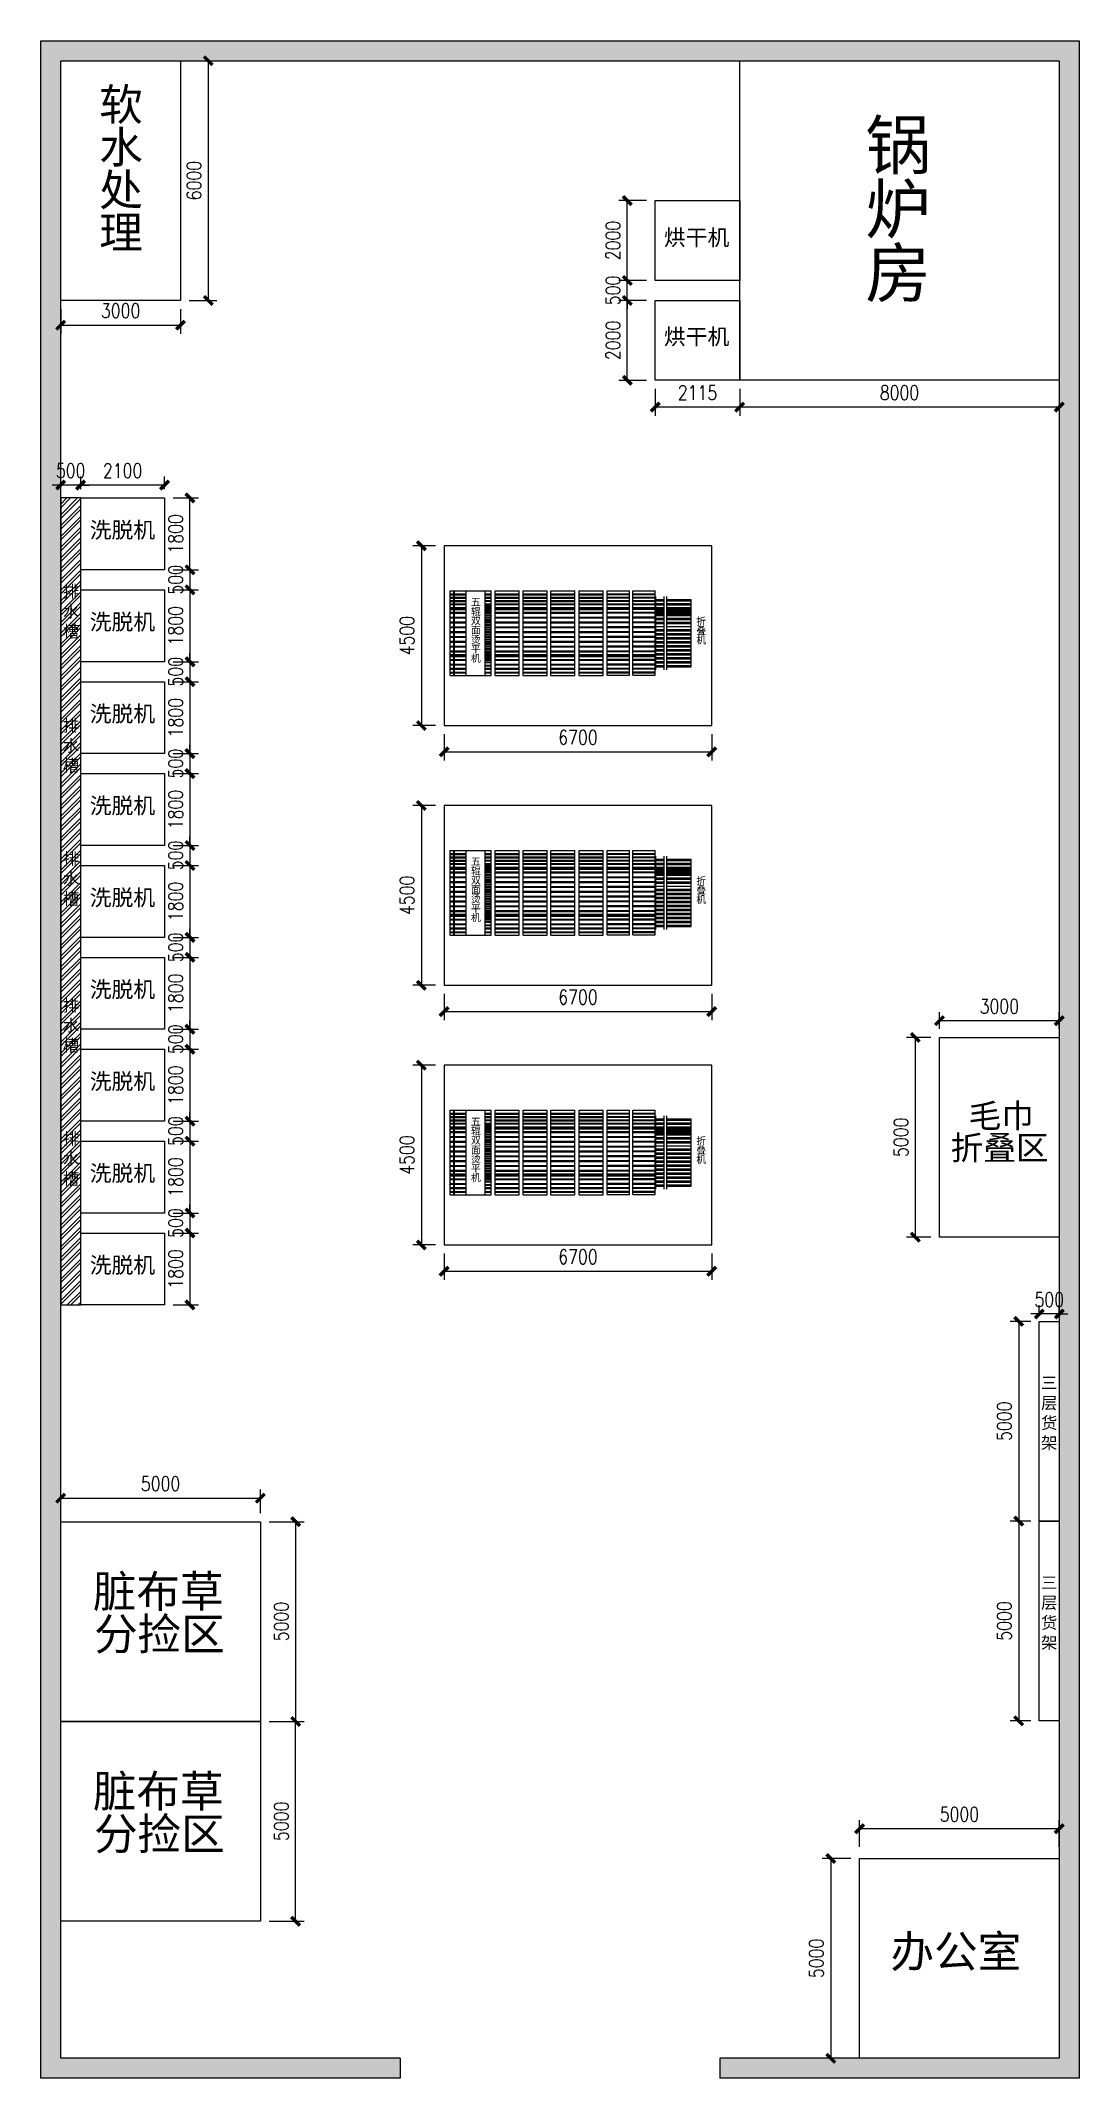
# Model space of a CAD drawing. Header units: millimetres. Extents: x 28866 to 196092, y 16567 to 68963.
# Drawn here: x 111247 to 137247, y 16567 to 67567 of the extents above; entities that cross this region are included whole.
import ezdxf

# ---------------------------------------------------------------- set-up
doc = ezdxf.new("R2010")
doc.units = ezdxf.units.MM
for name, color, linetype in [('font_blue', 142, 'Continuous'), ('font_grey', 254, 'Continuous'), ('green', 122, 'Continuous'), ('wall', 250, 'Continuous')]:
    doc.layers.add(name, color=color, linetype=linetype)
doc.styles.add('ROMANS', font='ROMANS.shx', dxfattribs={"width": 0.8, "bigfont": 'hhztxt.shx'})
doc.styles.get("Standard").update_dxf_attribs({"font": 'arial.ttf', "height": 200})
doc.dimstyles.new('dim1-150', dxfattribs={"dimscale": 180, "dimtxt": 2, "dimasz": 1.2, "dimexe": 1.2, "dimexo": 1.2, "dimgap": 1, "dimtad": 1, "dimdec": 0, "dimdsep": 46, "dimtxsty": 'ROMANS', "dimblk": 'ARCHTICK', "dimcen": 0, "dimadec": 0, "dimazin": 0, "dimtfac": 0.71, "dimtdec": 0, "dimtix": 1, "dimtmove": 0, "dimatfit": 3, "dimldrblk": 'ARCHTICK', "dimfxl": 0, "dimtolj": 1, "dimtzin": 0, "dimarcsym": 0})

msp = doc.modelspace()

# ---------------------------------------------------------------- texts
at = {"layer": 'font_blue', "attachment_point": 1}
for s, width, gutter_width, insert, char_height, line_spacing_factor in [('{\\fSimSun|b0|i0|c134|p2;软水处理}', 600, 500, (112711.5, 66371.7), 800, 0.8), ('{\\fSimSun|b0|i0|c134|p2;锅炉房}', 600, 500, (131894.5, 65555), 1200, 0.8), ('{\\fSimSun|b0|i0|c134|p2;烘干机}', 1754.783, 500, (126849.7, 62842.1), 400, 0.8), ('{\\fSimSun|b0|i0|c134|p2;烘干机}', 1754.783, 500, (126849.7, 60361), 400, 0.8), ('{\\fSimSun|b0|i0|c134|p2;五辊双面烫平机}', 347.552, 1000, (122017.7, 53604.1), 180, 0.78), ('{\\fSimSun|b0|i0|c134|p2;折叠机}', 347.552, 1000, (127660.1, 53125), 180, 0.78), ('{\\fSimSun|b0|i0|c134|p2;五辊双面烫平机}', 347.552, 1000, (122017.7, 47110.6), 180, 0.78), ('{\\fSimSun|b0|i0|c134|p2;折叠机}', 347.552, 1000, (127660.1, 46631.5), 180, 0.78), ('\\pi1776.28477;{\\fSimSun|b0|i0|c134|p2;毛巾\\P\\pi1327.12276;折叠区}', 5114.581, 500, (132699.2, 40957.4), 600, 0.8), ('{\\fSimSun|b0|i0|c134|p2;五辊双面烫平机}', 347.552, 1000, (122017.7, 40600.7), 180, 0.78), ('{\\fSimSun|b0|i0|c134|p2;折叠机}', 347.552, 1000, (127660.1, 40121.6), 180, 0.78), ('\\pi888.01661;{\\fSimSun|b0|i0|c134|p2;脏布草\\P\\pi919.30153;分捡区}', 5114.581, 500, (111663.9, 29152.6), 800, 0.8), ('\\pi888.01661;{\\fSimSun|b0|i0|c134|p2;脏布草\\P\\pi919.30153;分捡区}', 5114.581, 500, (111663.9, 24152.6), 800, 0.8), ('\\pi901.42443;{\\fSimSun|b0|i0|c134|p2;办公室}', 5114.581, 500, (131618.6, 20140.7), 800, 0.8)]:
    msp.add_mtext_dynamic_manual_height_columns(s, width=width, gutter_width=gutter_width, heights=[0], dxfattribs=dict(at, insert=insert, char_height=char_height, line_spacing_factor=line_spacing_factor))
for s, width, gutter_width, insert, char_height in [('洗脱机', 1947.918, 500, (112474, 55521.4), 400), ('排水槽', 575.866, 500, (111801.7, 53933.2), 300), ('洗脱机', 1947.918, 500, (112474, 53221.4), 400), ('排水槽', 575.866, 500, (111801.7, 50575.4), 300), ('洗脱机', 1947.918, 500, (112474, 50921.4), 400), ('洗脱机', 1947.918, 500, (112474, 48621.4), 400), ('排水槽', 575.866, 500, (111801.7, 47240), 300), ('洗脱机', 1947.918, 500, (112474, 46321.4), 400), ('洗脱机', 1947.918, 500, (112474, 44021.4), 400), ('排水槽', 575.866, 500, (111801.7, 43568.8), 300), ('洗脱机', 1947.918, 500, (112474, 41721.4), 400), ('排水槽', 575.866, 500, (111801.7, 40233.4), 300), ('洗脱机', 1947.918, 500, (112474, 39421.4), 400), ('洗脱机', 1947.918, 500, (112474, 37121.4), 400), ('{\\fSimSun|b0|i0|c134|p2;三层货架}', 598.638, 1000, (136290.3, 34121.1), 300), ('{\\fSimSun|b0|i0|c134|p2;三层货架}', 598.638, 1000, (136290.3, 29121.1), 300)]:
    msp.add_mtext_dynamic_manual_height_columns(s, width=width, gutter_width=gutter_width, heights=[0], dxfattribs=dict(at, insert=insert, char_height=char_height))

# ---------------------------------------------------------------- blocks, each defined once
blk = doc.blocks.new('_ArchTick')
at = {"color": 0, "linetype": 'ByBlock', "const_width": 0.4}
blk.add_lwpolyline([(-0.5, -0.5), (0.5, 0.5)], dxfattribs=at)
blk = doc.blocks.new('*D90')
at = {"layer": 'Defpoints', "color": 0, "transparency": 16777216}
for p in [(121347, 41925), (120777, 37425), (121347, 37425)]:
    blk.add_point(p, dxfattribs=at)
at = {"layer": 'font_grey', "color": 0, "lineweight": -2, "transparency": 16777216}
for p, q in [((121131, 41925), (120561, 41925)), ((120777, 41925), (120777, 37425)), ((121131, 37425), (120561, 37425))]:
    blk.add_line(p, q, dxfattribs=at)
at = {"layer": 'font_grey', "color": 0, "lineweight": -2, "transparency": 16777216, "xscale": 216, "yscale": 216, "zscale": 216}
for p, rotation in [((120777, 41925), 90), ((120777, 37425), 270)]:
    blk.add_blockref('_ArchTick', p, dxfattribs=dict(at, rotation=rotation))
at = {"layer": 'font_grey', "color": 0, "transparency": 16777216, "insert": (120417, 39675), "char_height": 360, "attachment_point": 5, "rotation": 90, "style": 'ROMANS'}
blk.add_mtext('\\A1;4500', dxfattribs=at)
blk = doc.blocks.new('*D91')
at = {"layer": 'Defpoints', "color": 0, "transparency": 16777216}
for p in [(121347, 37425), (128047, 37425), (128047, 36768)]:
    blk.add_point(p, dxfattribs=at)
at = {"layer": 'font_grey', "color": 0, "lineweight": -2, "transparency": 16777216}
for p, q in [((121347, 37209), (121347, 36552)), ((121347, 36768), (128047, 36768)), ((128047, 37209), (128047, 36552))]:
    blk.add_line(p, q, dxfattribs=at)
at = {"layer": 'font_grey', "color": 0, "lineweight": -2, "transparency": 16777216, "xscale": 216, "yscale": 216, "zscale": 216, "rotation": 180}
blk.add_blockref('_ArchTick', (121347, 36768), dxfattribs=at)
at = {"layer": 'font_grey', "color": 0, "lineweight": -2, "transparency": 16777216, "xscale": 216, "yscale": 216, "zscale": 216}
blk.add_blockref('_ArchTick', (128047, 36768), dxfattribs=at)
at = {"layer": 'font_grey', "color": 0, "transparency": 16777216, "insert": (124697, 37128), "char_height": 360, "attachment_point": 5, "style": 'ROMANS'}
blk.add_mtext('\\A1;6700', dxfattribs=at)
blk = doc.blocks.new('*D92')
at = {"layer": 'Defpoints', "color": 0, "transparency": 16777216}
for p in [(111747, 56446), (111747, 56124), (112247, 56124)]:
    blk.add_point(p, dxfattribs=at)
at = {"layer": 'font_grey', "color": 0, "lineweight": -2, "transparency": 16777216}
for p, q in [((111747, 56340), (111747, 56662)), ((112247, 56340), (112247, 56662)), ((111747, 56446), (111531, 56446)), ((112247, 56446), (111747, 56446)), ((112247, 56446), (112463, 56446))]:
    blk.add_line(p, q, dxfattribs=at)
at = {"layer": 'font_grey', "color": 0, "lineweight": -2, "transparency": 16777216, "xscale": 216, "yscale": 216, "zscale": 216}
blk.add_blockref('_ArchTick', (111747, 56446), dxfattribs=at)
at = {"layer": 'font_grey', "color": 0, "lineweight": -2, "transparency": 16777216, "xscale": 216, "yscale": 216, "zscale": 216, "rotation": 180}
blk.add_blockref('_ArchTick', (112247, 56446), dxfattribs=at)
at = {"layer": 'font_grey', "color": 0, "transparency": 16777216, "insert": (111997, 56806), "char_height": 360, "attachment_point": 5, "style": 'ROMANS'}
blk.add_mtext('\\A1;500', dxfattribs=at)
blk = doc.blocks.new('*D93')
at = {"layer": 'Defpoints', "color": 0, "transparency": 16777216}
for p in [(112247, 56446), (112247, 56123), (114347, 56124)]:
    blk.add_point(p, dxfattribs=at)
at = {"layer": 'font_grey', "color": 0, "lineweight": -2, "transparency": 16777216}
for p, q in [((112247, 56339), (112247, 56662)), ((114347, 56340), (114347, 56662)), ((114347, 56446), (112247, 56446))]:
    blk.add_line(p, q, dxfattribs=at)
at = {"layer": 'font_grey', "color": 0, "lineweight": -2, "transparency": 16777216, "xscale": 216, "yscale": 216, "zscale": 216, "rotation": 180}
blk.add_blockref('_ArchTick', (112247, 56446), dxfattribs=at)
at = {"layer": 'font_grey', "color": 0, "lineweight": -2, "transparency": 16777216, "xscale": 216, "yscale": 216, "zscale": 216}
blk.add_blockref('_ArchTick', (114347, 56446), dxfattribs=at)
at = {"layer": 'font_grey', "color": 0, "transparency": 16777216, "insert": (113297, 56806), "char_height": 360, "attachment_point": 5, "style": 'ROMANS'}
blk.add_mtext('\\A1;2100', dxfattribs=at)
blk = doc.blocks.new('*D94')
at = {"layer": 'Defpoints', "color": 0, "transparency": 16777216}
for p in [(114347, 56124), (114984, 56124), (114347, 54324)]:
    blk.add_point(p, dxfattribs=at)
at = {"layer": 'font_grey', "color": 0, "lineweight": -2, "transparency": 16777216}
for p, q in [((114563, 56124), (115200, 56124)), ((114984, 54324), (114984, 56124)), ((114563, 54324), (115200, 54324))]:
    blk.add_line(p, q, dxfattribs=at)
at = {"layer": 'font_grey', "color": 0, "lineweight": -2, "transparency": 16777216, "xscale": 216, "yscale": 216, "zscale": 216}
for p, rotation in [((114984, 56124), 90), ((114984, 54324), 270)]:
    blk.add_blockref('_ArchTick', p, dxfattribs=dict(at, rotation=rotation))
at = {"layer": 'font_grey', "color": 0, "transparency": 16777216, "insert": (114624, 55224), "char_height": 360, "attachment_point": 5, "rotation": 90, "style": 'ROMANS'}
blk.add_mtext('\\A1;1800', dxfattribs=at)
blk = doc.blocks.new('*D95')
at = {"layer": 'Defpoints', "color": 0, "transparency": 16777216}
for p in [(114347, 54324), (114347, 53824), (114984, 53824)]:
    blk.add_point(p, dxfattribs=at)
at = {"layer": 'font_grey', "color": 0, "lineweight": -2, "transparency": 16777216}
for p, q in [((114563, 54324), (115200, 54324)), ((114984, 54324), (114984, 54540)), ((114984, 54324), (114984, 53824)), ((114563, 53824), (115200, 53824)), ((114984, 53824), (114984, 53608))]:
    blk.add_line(p, q, dxfattribs=at)
at = {"layer": 'font_grey', "color": 0, "lineweight": -2, "transparency": 16777216, "xscale": 216, "yscale": 216, "zscale": 216}
for p, rotation in [((114984, 54324), 270), ((114984, 53824), 90)]:
    blk.add_blockref('_ArchTick', p, dxfattribs=dict(at, rotation=rotation))
at = {"layer": 'font_grey', "color": 0, "transparency": 16777216, "insert": (114624, 54074), "char_height": 360, "attachment_point": 5, "rotation": 90, "style": 'ROMANS'}
blk.add_mtext('\\A1;500', dxfattribs=at)
blk = doc.blocks.new('*D96')
at = {"layer": 'Defpoints', "color": 0, "transparency": 16777216}
for p in [(114347, 53824), (114347, 52024), (114984, 52024)]:
    blk.add_point(p, dxfattribs=at)
at = {"layer": 'font_grey', "color": 0, "lineweight": -2, "transparency": 16777216}
for p, q in [((114563, 53824), (115200, 53824)), ((114984, 53824), (114984, 52024)), ((114563, 52024), (115200, 52024))]:
    blk.add_line(p, q, dxfattribs=at)
at = {"layer": 'font_grey', "color": 0, "lineweight": -2, "transparency": 16777216, "xscale": 216, "yscale": 216, "zscale": 216}
for p, rotation in [((114984, 53824), 90), ((114984, 52024), 270)]:
    blk.add_blockref('_ArchTick', p, dxfattribs=dict(at, rotation=rotation))
at = {"layer": 'font_grey', "color": 0, "transparency": 16777216, "insert": (114624, 52924), "char_height": 360, "attachment_point": 5, "rotation": 90, "style": 'ROMANS'}
blk.add_mtext('\\A1;1800', dxfattribs=at)
blk = doc.blocks.new('*D97')
at = {"layer": 'Defpoints', "color": 0, "transparency": 16777216}
for p in [(114347, 52024), (114347, 51524), (114984, 51524)]:
    blk.add_point(p, dxfattribs=at)
at = {"layer": 'font_grey', "color": 0, "lineweight": -2, "transparency": 16777216}
for p, q in [((114563, 52024), (115200, 52024)), ((114984, 52024), (114984, 52240)), ((114984, 52024), (114984, 51524)), ((114563, 51524), (115200, 51524)), ((114984, 51524), (114984, 51308))]:
    blk.add_line(p, q, dxfattribs=at)
at = {"layer": 'font_grey', "color": 0, "lineweight": -2, "transparency": 16777216, "xscale": 216, "yscale": 216, "zscale": 216}
for p, rotation in [((114984, 52024), 270), ((114984, 51524), 90)]:
    blk.add_blockref('_ArchTick', p, dxfattribs=dict(at, rotation=rotation))
at = {"layer": 'font_grey', "color": 0, "transparency": 16777216, "insert": (114624, 51774), "char_height": 360, "attachment_point": 5, "rotation": 90, "style": 'ROMANS'}
blk.add_mtext('\\A1;500', dxfattribs=at)
blk = doc.blocks.new('*D98')
at = {"layer": 'Defpoints', "color": 0, "transparency": 16777216}
for p in [(114347, 51524), (114347, 49724), (114984, 49724)]:
    blk.add_point(p, dxfattribs=at)
at = {"layer": 'font_grey', "color": 0, "lineweight": -2, "transparency": 16777216}
for p, q in [((114563, 51524), (115200, 51524)), ((114984, 51524), (114984, 49724)), ((114563, 49724), (115200, 49724))]:
    blk.add_line(p, q, dxfattribs=at)
at = {"layer": 'font_grey', "color": 0, "lineweight": -2, "transparency": 16777216, "xscale": 216, "yscale": 216, "zscale": 216}
for p, rotation in [((114984, 51524), 90), ((114984, 49724), 270)]:
    blk.add_blockref('_ArchTick', p, dxfattribs=dict(at, rotation=rotation))
at = {"layer": 'font_grey', "color": 0, "transparency": 16777216, "insert": (114624, 50624), "char_height": 360, "attachment_point": 5, "rotation": 90, "style": 'ROMANS'}
blk.add_mtext('\\A1;1800', dxfattribs=at)
blk = doc.blocks.new('*D106')
at = {"layer": 'Defpoints', "color": 0, "transparency": 16777216}
for p in [(125933, 63567), (126632, 63567), (126632, 61567)]:
    blk.add_point(p, dxfattribs=at)
at = {"layer": 'font_grey', "color": 0, "lineweight": -2, "transparency": 16777216}
for p, q in [((126416, 63567), (125717, 63567)), ((125933, 61567), (125933, 63567)), ((126416, 61567), (125717, 61567))]:
    blk.add_line(p, q, dxfattribs=at)
at = {"layer": 'font_grey', "color": 0, "lineweight": -2, "transparency": 16777216, "xscale": 216, "yscale": 216, "zscale": 216}
for p, rotation in [((125933, 63567), 90), ((125933, 61567), 270)]:
    blk.add_blockref('_ArchTick', p, dxfattribs=dict(at, rotation=rotation))
at = {"layer": 'font_grey', "color": 0, "transparency": 16777216, "insert": (125573, 62567), "char_height": 360, "attachment_point": 5, "rotation": 90, "style": 'ROMANS'}
blk.add_mtext('\\A1;2000', dxfattribs=at)
blk = doc.blocks.new('*D107')
at = {"layer": 'Defpoints', "color": 0, "transparency": 16777216}
for p in [(114347, 49724), (114347, 49224), (114984, 49224)]:
    blk.add_point(p, dxfattribs=at)
at = {"layer": 'font_grey', "color": 0, "lineweight": -2, "transparency": 16777216}
for p, q in [((114563, 49724), (115200, 49724)), ((114984, 49724), (114984, 49940)), ((114984, 49724), (114984, 49224)), ((114563, 49224), (115200, 49224)), ((114984, 49224), (114984, 49008))]:
    blk.add_line(p, q, dxfattribs=at)
at = {"layer": 'font_grey', "color": 0, "lineweight": -2, "transparency": 16777216, "xscale": 216, "yscale": 216, "zscale": 216}
for p, rotation in [((114984, 49724), 270), ((114984, 49224), 90)]:
    blk.add_blockref('_ArchTick', p, dxfattribs=dict(at, rotation=rotation))
at = {"layer": 'font_grey', "color": 0, "transparency": 16777216, "insert": (114624, 49474), "char_height": 360, "attachment_point": 5, "rotation": 90, "style": 'ROMANS'}
blk.add_mtext('\\A1;500', dxfattribs=at)
blk = doc.blocks.new('*D108')
at = {"layer": 'Defpoints', "color": 0, "transparency": 16777216}
for p in [(114347, 49224), (114347, 47424), (114984, 47424)]:
    blk.add_point(p, dxfattribs=at)
at = {"layer": 'font_grey', "color": 0, "lineweight": -2, "transparency": 16777216}
for p, q in [((114563, 49224), (115200, 49224)), ((114984, 49224), (114984, 47424)), ((114563, 47424), (115200, 47424))]:
    blk.add_line(p, q, dxfattribs=at)
at = {"layer": 'font_grey', "color": 0, "lineweight": -2, "transparency": 16777216, "xscale": 216, "yscale": 216, "zscale": 216}
for p, rotation in [((114984, 49224), 90), ((114984, 47424), 270)]:
    blk.add_blockref('_ArchTick', p, dxfattribs=dict(at, rotation=rotation))
at = {"layer": 'font_grey', "color": 0, "transparency": 16777216, "insert": (114624, 48324), "char_height": 360, "attachment_point": 5, "rotation": 90, "style": 'ROMANS'}
blk.add_mtext('\\A1;1800', dxfattribs=at)
blk = doc.blocks.new('*D109')
at = {"layer": 'Defpoints', "color": 0, "transparency": 16777216}
for p in [(114347, 47424), (114347, 46924), (114984, 46924)]:
    blk.add_point(p, dxfattribs=at)
at = {"layer": 'font_grey', "color": 0, "lineweight": -2, "transparency": 16777216}
for p, q in [((114984, 47424), (114984, 47640)), ((114563, 47424), (115200, 47424)), ((114563, 46924), (115200, 46924)), ((114984, 47424), (114984, 46924)), ((114984, 46924), (114984, 46708))]:
    blk.add_line(p, q, dxfattribs=at)
at = {"layer": 'font_grey', "color": 0, "lineweight": -2, "transparency": 16777216, "xscale": 216, "yscale": 216, "zscale": 216}
for p, rotation in [((114984, 47424), 270), ((114984, 46924), 90)]:
    blk.add_blockref('_ArchTick', p, dxfattribs=dict(at, rotation=rotation))
at = {"layer": 'font_grey', "color": 0, "transparency": 16777216, "insert": (114624, 47174), "char_height": 360, "attachment_point": 5, "rotation": 90, "style": 'ROMANS'}
blk.add_mtext('\\A1;500', dxfattribs=at)
blk = doc.blocks.new('*D110')
at = {"layer": 'Defpoints', "color": 0, "transparency": 16777216}
for p in [(114347, 46924), (114347, 45124), (114984, 45124)]:
    blk.add_point(p, dxfattribs=at)
at = {"layer": 'font_grey', "color": 0, "lineweight": -2, "transparency": 16777216}
for p, q in [((114563, 46924), (115200, 46924)), ((114984, 46924), (114984, 45124)), ((114563, 45124), (115200, 45124))]:
    blk.add_line(p, q, dxfattribs=at)
at = {"layer": 'font_grey', "color": 0, "lineweight": -2, "transparency": 16777216, "xscale": 216, "yscale": 216, "zscale": 216}
for p, rotation in [((114984, 46924), 90), ((114984, 45124), 270)]:
    blk.add_blockref('_ArchTick', p, dxfattribs=dict(at, rotation=rotation))
at = {"layer": 'font_grey', "color": 0, "transparency": 16777216, "insert": (114624, 46024), "char_height": 360, "attachment_point": 5, "rotation": 90, "style": 'ROMANS'}
blk.add_mtext('\\A1;1800', dxfattribs=at)
blk = doc.blocks.new('*D111')
at = {"layer": 'Defpoints', "color": 0, "transparency": 16777216}
for p in [(114347, 45124), (114347, 44624), (114984, 44624)]:
    blk.add_point(p, dxfattribs=at)
at = {"layer": 'font_grey', "color": 0, "lineweight": -2, "transparency": 16777216}
for p, q in [((114563, 45124), (115200, 45124)), ((114984, 45124), (114984, 45340)), ((114984, 45124), (114984, 44624)), ((114563, 44624), (115200, 44624)), ((114984, 44624), (114984, 44408))]:
    blk.add_line(p, q, dxfattribs=at)
at = {"layer": 'font_grey', "color": 0, "lineweight": -2, "transparency": 16777216, "xscale": 216, "yscale": 216, "zscale": 216}
for p, rotation in [((114984, 45124), 270), ((114984, 44624), 90)]:
    blk.add_blockref('_ArchTick', p, dxfattribs=dict(at, rotation=rotation))
at = {"layer": 'font_grey', "color": 0, "transparency": 16777216, "insert": (114624, 44874), "char_height": 360, "attachment_point": 5, "rotation": 90, "style": 'ROMANS'}
blk.add_mtext('\\A1;500', dxfattribs=at)
blk = doc.blocks.new('*D112')
at = {"layer": 'Defpoints', "color": 0, "transparency": 16777216}
for p in [(114347, 44624), (114347, 42824), (114984, 42824)]:
    blk.add_point(p, dxfattribs=at)
at = {"layer": 'font_grey', "color": 0, "lineweight": -2, "transparency": 16777216}
for p, q in [((114563, 44624), (115200, 44624)), ((114984, 44624), (114984, 42824)), ((114563, 42824), (115200, 42824))]:
    blk.add_line(p, q, dxfattribs=at)
at = {"layer": 'font_grey', "color": 0, "lineweight": -2, "transparency": 16777216, "xscale": 216, "yscale": 216, "zscale": 216}
for p, rotation in [((114984, 44624), 90), ((114984, 42824), 270)]:
    blk.add_blockref('_ArchTick', p, dxfattribs=dict(at, rotation=rotation))
at = {"layer": 'font_grey', "color": 0, "transparency": 16777216, "insert": (114624, 43724), "char_height": 360, "attachment_point": 5, "rotation": 90, "style": 'ROMANS'}
blk.add_mtext('\\A1;1800', dxfattribs=at)
blk = doc.blocks.new('*D113')
at = {"layer": 'Defpoints', "color": 0, "transparency": 16777216}
for p in [(114347, 42824), (114347, 42324), (114984, 42324)]:
    blk.add_point(p, dxfattribs=at)
at = {"layer": 'font_grey', "color": 0, "lineweight": -2, "transparency": 16777216}
for p, q in [((114984, 42824), (114984, 43040)), ((114563, 42824), (115200, 42824)), ((114984, 42824), (114984, 42324)), ((114563, 42324), (115200, 42324)), ((114984, 42324), (114984, 42108))]:
    blk.add_line(p, q, dxfattribs=at)
at = {"layer": 'font_grey', "color": 0, "lineweight": -2, "transparency": 16777216, "xscale": 216, "yscale": 216, "zscale": 216}
for p, rotation in [((114984, 42824), 270), ((114984, 42324), 90)]:
    blk.add_blockref('_ArchTick', p, dxfattribs=dict(at, rotation=rotation))
at = {"layer": 'font_grey', "color": 0, "transparency": 16777216, "insert": (114624, 42574), "char_height": 360, "attachment_point": 5, "rotation": 90, "style": 'ROMANS'}
blk.add_mtext('\\A1;500', dxfattribs=at)
blk = doc.blocks.new('*D114')
at = {"layer": 'Defpoints', "color": 0, "transparency": 16777216}
for p in [(114347, 42324), (114347, 40524), (114984, 40524)]:
    blk.add_point(p, dxfattribs=at)
at = {"layer": 'font_grey', "color": 0, "lineweight": -2, "transparency": 16777216}
for p, q in [((114563, 42324), (115200, 42324)), ((114984, 42324), (114984, 40524)), ((114563, 40524), (115200, 40524))]:
    blk.add_line(p, q, dxfattribs=at)
at = {"layer": 'font_grey', "color": 0, "lineweight": -2, "transparency": 16777216, "xscale": 216, "yscale": 216, "zscale": 216}
for p, rotation in [((114984, 42324), 90), ((114984, 40524), 270)]:
    blk.add_blockref('_ArchTick', p, dxfattribs=dict(at, rotation=rotation))
at = {"layer": 'font_grey', "color": 0, "transparency": 16777216, "insert": (114624, 41424), "char_height": 360, "attachment_point": 5, "rotation": 90, "style": 'ROMANS'}
blk.add_mtext('\\A1;1800', dxfattribs=at)
blk = doc.blocks.new('*D115')
at = {"layer": 'Defpoints', "color": 0, "transparency": 16777216}
for p in [(114347, 40524), (114347, 40024), (114984, 40024)]:
    blk.add_point(p, dxfattribs=at)
at = {"layer": 'font_grey', "color": 0, "lineweight": -2, "transparency": 16777216}
for p, q in [((114563, 40524), (115200, 40524)), ((114984, 40524), (114984, 40740)), ((114984, 40524), (114984, 40024)), ((114563, 40024), (115200, 40024)), ((114984, 40024), (114984, 39808))]:
    blk.add_line(p, q, dxfattribs=at)
at = {"layer": 'font_grey', "color": 0, "lineweight": -2, "transparency": 16777216, "xscale": 216, "yscale": 216, "zscale": 216}
for p, rotation in [((114984, 40524), 270), ((114984, 40024), 90)]:
    blk.add_blockref('_ArchTick', p, dxfattribs=dict(at, rotation=rotation))
at = {"layer": 'font_grey', "color": 0, "transparency": 16777216, "insert": (114624, 40274), "char_height": 360, "attachment_point": 5, "rotation": 90, "style": 'ROMANS'}
blk.add_mtext('\\A1;500', dxfattribs=at)
blk = doc.blocks.new('*D116')
at = {"layer": 'Defpoints', "color": 0, "transparency": 16777216}
for p in [(114347, 40024), (114347, 38224), (114984, 38224)]:
    blk.add_point(p, dxfattribs=at)
at = {"layer": 'font_grey', "color": 0, "lineweight": -2, "transparency": 16777216}
for p, q in [((114563, 40024), (115200, 40024)), ((114984, 40024), (114984, 38224)), ((114563, 38224), (115200, 38224))]:
    blk.add_line(p, q, dxfattribs=at)
at = {"layer": 'font_grey', "color": 0, "lineweight": -2, "transparency": 16777216, "xscale": 216, "yscale": 216, "zscale": 216}
for p, rotation in [((114984, 40024), 90), ((114984, 38224), 270)]:
    blk.add_blockref('_ArchTick', p, dxfattribs=dict(at, rotation=rotation))
at = {"layer": 'font_grey', "color": 0, "transparency": 16777216, "insert": (114624, 39124), "char_height": 360, "attachment_point": 5, "rotation": 90, "style": 'ROMANS'}
blk.add_mtext('\\A1;1800', dxfattribs=at)
blk = doc.blocks.new('*D117')
at = {"layer": 'Defpoints', "color": 0, "transparency": 16777216}
for p in [(114347, 38224), (114347, 37724), (114984, 37724)]:
    blk.add_point(p, dxfattribs=at)
at = {"layer": 'font_grey', "color": 0, "lineweight": -2, "transparency": 16777216}
for p, q in [((114984, 38224), (114984, 38440)), ((114563, 38224), (115200, 38224)), ((114984, 38224), (114984, 37724)), ((114563, 37724), (115200, 37724)), ((114984, 37724), (114984, 37508))]:
    blk.add_line(p, q, dxfattribs=at)
at = {"layer": 'font_grey', "color": 0, "lineweight": -2, "transparency": 16777216, "xscale": 216, "yscale": 216, "zscale": 216}
for p, rotation in [((114984, 38224), 270), ((114984, 37724), 90)]:
    blk.add_blockref('_ArchTick', p, dxfattribs=dict(at, rotation=rotation))
at = {"layer": 'font_grey', "color": 0, "transparency": 16777216, "insert": (114624, 37974), "char_height": 360, "attachment_point": 5, "rotation": 90, "style": 'ROMANS'}
blk.add_mtext('\\A1;500', dxfattribs=at)
blk = doc.blocks.new('*D118')
at = {"layer": 'Defpoints', "color": 0, "transparency": 16777216}
for p in [(114347, 37724), (114347, 35924), (114984, 35924)]:
    blk.add_point(p, dxfattribs=at)
at = {"layer": 'font_grey', "color": 0, "lineweight": -2, "transparency": 16777216}
for p, q in [((114563, 37724), (115200, 37724)), ((114984, 37724), (114984, 35924)), ((114563, 35924), (115200, 35924))]:
    blk.add_line(p, q, dxfattribs=at)
at = {"layer": 'font_grey', "color": 0, "lineweight": -2, "transparency": 16777216, "xscale": 216, "yscale": 216, "zscale": 216}
for p, rotation in [((114984, 37724), 90), ((114984, 35924), 270)]:
    blk.add_blockref('_ArchTick', p, dxfattribs=dict(at, rotation=rotation))
at = {"layer": 'font_grey', "color": 0, "transparency": 16777216, "insert": (114624, 36824), "char_height": 360, "attachment_point": 5, "rotation": 90, "style": 'ROMANS'}
blk.add_mtext('\\A1;1800', dxfattribs=at)
blk = doc.blocks.new('*D119')
at = {"layer": 'Defpoints', "color": 0, "transparency": 16777216}
for p in [(121347, 48425), (120777, 43925), (121347, 43925)]:
    blk.add_point(p, dxfattribs=at)
at = {"layer": 'font_grey', "color": 0, "lineweight": -2, "transparency": 16777216}
for p, q in [((121131, 48425), (120561, 48425)), ((120777, 48425), (120777, 43925)), ((121131, 43925), (120561, 43925))]:
    blk.add_line(p, q, dxfattribs=at)
at = {"layer": 'font_grey', "color": 0, "lineweight": -2, "transparency": 16777216, "xscale": 216, "yscale": 216, "zscale": 216}
for p, rotation in [((120777, 48425), 90), ((120777, 43925), 270)]:
    blk.add_blockref('_ArchTick', p, dxfattribs=dict(at, rotation=rotation))
at = {"layer": 'font_grey', "color": 0, "transparency": 16777216, "insert": (120417, 46175), "char_height": 360, "attachment_point": 5, "rotation": 90, "style": 'ROMANS'}
blk.add_mtext('\\A1;4500', dxfattribs=at)
blk = doc.blocks.new('*D120')
at = {"layer": 'Defpoints', "color": 0, "transparency": 16777216}
for p in [(121347, 43925), (128047, 43925), (128047, 43268)]:
    blk.add_point(p, dxfattribs=at)
at = {"layer": 'font_grey', "color": 0, "lineweight": -2, "transparency": 16777216}
for p, q in [((121347, 43709), (121347, 43052)), ((128047, 43709), (128047, 43052)), ((121347, 43268), (128047, 43268))]:
    blk.add_line(p, q, dxfattribs=at)
at = {"layer": 'font_grey', "color": 0, "lineweight": -2, "transparency": 16777216, "xscale": 216, "yscale": 216, "zscale": 216, "rotation": 180}
blk.add_blockref('_ArchTick', (121347, 43268), dxfattribs=at)
at = {"layer": 'font_grey', "color": 0, "lineweight": -2, "transparency": 16777216, "xscale": 216, "yscale": 216, "zscale": 216}
blk.add_blockref('_ArchTick', (128047, 43268), dxfattribs=at)
at = {"layer": 'font_grey', "color": 0, "transparency": 16777216, "insert": (124697, 43628), "char_height": 360, "attachment_point": 5, "style": 'ROMANS'}
blk.add_mtext('\\A1;6700', dxfattribs=at)
blk = doc.blocks.new('*D121')
at = {"layer": 'Defpoints', "color": 0, "transparency": 16777216}
for p in [(121347, 54925), (120777, 50425), (121347, 50425)]:
    blk.add_point(p, dxfattribs=at)
at = {"layer": 'font_grey', "color": 0, "lineweight": -2, "transparency": 16777216}
for p, q in [((121131, 54925), (120561, 54925)), ((120777, 54925), (120777, 50425)), ((121131, 50425), (120561, 50425))]:
    blk.add_line(p, q, dxfattribs=at)
at = {"layer": 'font_grey', "color": 0, "lineweight": -2, "transparency": 16777216, "xscale": 216, "yscale": 216, "zscale": 216}
for p, rotation in [((120777, 54925), 90), ((120777, 50425), 270)]:
    blk.add_blockref('_ArchTick', p, dxfattribs=dict(at, rotation=rotation))
at = {"layer": 'font_grey', "color": 0, "transparency": 16777216, "insert": (120417, 52675), "char_height": 360, "attachment_point": 5, "rotation": 90, "style": 'ROMANS'}
blk.add_mtext('\\A1;4500', dxfattribs=at)
blk = doc.blocks.new('*D122')
at = {"layer": 'Defpoints', "color": 0, "transparency": 16777216}
for p in [(121347, 50425), (128047, 50425), (128047, 49768)]:
    blk.add_point(p, dxfattribs=at)
at = {"layer": 'font_grey', "color": 0, "lineweight": -2, "transparency": 16777216}
for p, q in [((121347, 50209), (121347, 49552)), ((128047, 50209), (128047, 49552)), ((121347, 49768), (128047, 49768))]:
    blk.add_line(p, q, dxfattribs=at)
at = {"layer": 'font_grey', "color": 0, "lineweight": -2, "transparency": 16777216, "xscale": 216, "yscale": 216, "zscale": 216, "rotation": 180}
blk.add_blockref('_ArchTick', (121347, 49768), dxfattribs=at)
at = {"layer": 'font_grey', "color": 0, "lineweight": -2, "transparency": 16777216, "xscale": 216, "yscale": 216, "zscale": 216}
blk.add_blockref('_ArchTick', (128047, 49768), dxfattribs=at)
at = {"layer": 'font_grey', "color": 0, "transparency": 16777216, "insert": (124697, 50128), "char_height": 360, "attachment_point": 5, "style": 'ROMANS'}
blk.add_mtext('\\A1;6700', dxfattribs=at)
blk = doc.blocks.new('*D123')
at = {"layer": 'Defpoints', "color": 0, "transparency": 16777216}
for p in [(125933, 61067), (126632, 61067), (126632, 59067)]:
    blk.add_point(p, dxfattribs=at)
at = {"layer": 'font_grey', "color": 0, "lineweight": -2, "transparency": 16777216}
for p, q in [((126416, 61067), (125717, 61067)), ((125933, 59067), (125933, 61067)), ((126416, 59067), (125717, 59067))]:
    blk.add_line(p, q, dxfattribs=at)
at = {"layer": 'font_grey', "color": 0, "lineweight": -2, "transparency": 16777216, "xscale": 216, "yscale": 216, "zscale": 216}
for p, rotation in [((125933, 61067), 90), ((125933, 59067), 270)]:
    blk.add_blockref('_ArchTick', p, dxfattribs=dict(at, rotation=rotation))
at = {"layer": 'font_grey', "color": 0, "transparency": 16777216, "insert": (125573, 60067), "char_height": 360, "attachment_point": 5, "rotation": 90, "style": 'ROMANS'}
blk.add_mtext('\\A1;2000', dxfattribs=at)
blk = doc.blocks.new('*D124')
at = {"layer": 'Defpoints', "color": 0, "transparency": 16777216}
for p in [(125933, 61567), (126632, 61567), (126632, 61067)]:
    blk.add_point(p, dxfattribs=at)
at = {"layer": 'font_grey', "color": 0, "lineweight": -2, "transparency": 16777216}
for p, q in [((125933, 61567), (125933, 61783)), ((126416, 61567), (125717, 61567)), ((125933, 61067), (125933, 61567)), ((126416, 61067), (125717, 61067)), ((125933, 61067), (125933, 60851))]:
    blk.add_line(p, q, dxfattribs=at)
at = {"layer": 'font_grey', "color": 0, "lineweight": -2, "transparency": 16777216, "xscale": 216, "yscale": 216, "zscale": 216}
for p, rotation in [((125933, 61567), 270), ((125933, 61067), 90)]:
    blk.add_blockref('_ArchTick', p, dxfattribs=dict(at, rotation=rotation))
at = {"layer": 'font_grey', "color": 0, "transparency": 16777216, "insert": (125573, 61317), "char_height": 360, "attachment_point": 5, "rotation": 90, "style": 'ROMANS'}
blk.add_mtext('\\A1;500', dxfattribs=at)
blk = doc.blocks.new('*D125')
at = {"layer": 'Defpoints', "color": 0, "transparency": 16777216}
for p in [(133747, 43039), (133747, 42620), (136747, 42620)]:
    blk.add_point(p, dxfattribs=at)
at = {"layer": 'font_grey', "color": 0, "lineweight": -2, "transparency": 16777216}
for p, q in [((133747, 42836), (133747, 43255)), ((136747, 43039), (133747, 43039)), ((136747, 42836), (136747, 43255))]:
    blk.add_line(p, q, dxfattribs=at)
at = {"layer": 'font_grey', "color": 0, "lineweight": -2, "transparency": 16777216, "xscale": 216, "yscale": 216, "zscale": 216, "rotation": 180}
blk.add_blockref('_ArchTick', (133747, 43039), dxfattribs=at)
at = {"layer": 'font_grey', "color": 0, "lineweight": -2, "transparency": 16777216, "xscale": 216, "yscale": 216, "zscale": 216}
blk.add_blockref('_ArchTick', (136747, 43039), dxfattribs=at)
at = {"layer": 'font_grey', "color": 0, "transparency": 16777216, "insert": (135247, 43399), "char_height": 360, "attachment_point": 5, "style": 'ROMANS'}
blk.add_mtext('\\A1;3000', dxfattribs=at)
blk = doc.blocks.new('*D126')
at = {"layer": 'Defpoints', "color": 0, "transparency": 16777216}
for p in [(133747, 42620), (133142, 37620), (133747, 37620)]:
    blk.add_point(p, dxfattribs=at)
at = {"layer": 'font_grey', "color": 0, "lineweight": -2, "transparency": 16777216}
for p, q in [((133531, 42620), (132926, 42620)), ((133142, 42620), (133142, 37620)), ((133531, 37620), (132926, 37620))]:
    blk.add_line(p, q, dxfattribs=at)
at = {"layer": 'font_grey', "color": 0, "lineweight": -2, "transparency": 16777216, "xscale": 216, "yscale": 216, "zscale": 216}
for p, rotation in [((133142, 42620), 90), ((133142, 37620), 270)]:
    blk.add_blockref('_ArchTick', p, dxfattribs=dict(at, rotation=rotation))
at = {"layer": 'font_grey', "color": 0, "transparency": 16777216, "insert": (132782, 40120), "char_height": 360, "attachment_point": 5, "rotation": 90, "style": 'ROMANS'}
blk.add_mtext('\\A1;5000', dxfattribs=at)
blk = doc.blocks.new('*D128')
at = {"layer": 'Defpoints', "color": 0, "transparency": 16777216}
for p in [(136247, 35698), (136247, 35513), (136747, 35513)]:
    blk.add_point(p, dxfattribs=at)
at = {"layer": 'font_grey', "color": 0, "lineweight": -2, "transparency": 16777216}
for p, q in [((136247, 35729), (136247, 35914)), ((136747, 35729), (136747, 35914)), ((136247, 35698), (136031, 35698)), ((136747, 35698), (136247, 35698)), ((136747, 35698), (136963, 35698))]:
    blk.add_line(p, q, dxfattribs=at)
at = {"layer": 'font_grey', "color": 0, "lineweight": -2, "transparency": 16777216, "xscale": 216, "yscale": 216, "zscale": 216}
blk.add_blockref('_ArchTick', (136247, 35698), dxfattribs=at)
at = {"layer": 'font_grey', "color": 0, "lineweight": -2, "transparency": 16777216, "xscale": 216, "yscale": 216, "zscale": 216, "rotation": 180}
blk.add_blockref('_ArchTick', (136747, 35698), dxfattribs=at)
at = {"layer": 'font_grey', "color": 0, "transparency": 16777216, "insert": (136497, 36058), "char_height": 360, "attachment_point": 5, "style": 'ROMANS'}
blk.add_mtext('\\A1;500', dxfattribs=at)
blk = doc.blocks.new('*D129')
at = {"layer": 'Defpoints', "color": 0, "transparency": 16777216}
for p in [(136247, 35513), (135731, 30513), (136247, 30513)]:
    blk.add_point(p, dxfattribs=at)
at = {"layer": 'font_grey', "color": 0, "lineweight": -2, "transparency": 16777216}
for p, q in [((136031, 35513), (135515, 35513)), ((135731, 35513), (135731, 30513)), ((136031, 30513), (135515, 30513))]:
    blk.add_line(p, q, dxfattribs=at)
at = {"layer": 'font_grey', "color": 0, "lineweight": -2, "transparency": 16777216, "xscale": 216, "yscale": 216, "zscale": 216}
for p, rotation in [((135731, 35513), 90), ((135731, 30513), 270)]:
    blk.add_blockref('_ArchTick', p, dxfattribs=dict(at, rotation=rotation))
at = {"layer": 'font_grey', "color": 0, "transparency": 16777216, "insert": (135371, 33013), "char_height": 360, "attachment_point": 5, "rotation": 90, "style": 'ROMANS'}
blk.add_mtext('\\A1;5000', dxfattribs=at)
blk = doc.blocks.new('*D130')
at = {"layer": 'Defpoints', "color": 0, "transparency": 16777216}
for p in [(136247, 30513), (135731, 25513), (136247, 25513)]:
    blk.add_point(p, dxfattribs=at)
at = {"layer": 'font_grey', "color": 0, "lineweight": -2, "transparency": 16777216}
for p, q in [((136031, 30513), (135515, 30513)), ((135731, 30513), (135731, 25513)), ((136031, 25513), (135515, 25513))]:
    blk.add_line(p, q, dxfattribs=at)
at = {"layer": 'font_grey', "color": 0, "lineweight": -2, "transparency": 16777216, "xscale": 216, "yscale": 216, "zscale": 216}
for p, rotation in [((135731, 30513), 90), ((135731, 25513), 270)]:
    blk.add_blockref('_ArchTick', p, dxfattribs=dict(at, rotation=rotation))
at = {"layer": 'font_grey', "color": 0, "transparency": 16777216, "insert": (135371, 28013), "char_height": 360, "attachment_point": 5, "rotation": 90, "style": 'ROMANS'}
blk.add_mtext('\\A1;5000', dxfattribs=at)
blk = doc.blocks.new('*D132')
at = {"layer": 'Defpoints', "color": 0, "transparency": 16777216}
for p in [(116747, 31088), (111747, 30498), (116747, 30498)]:
    blk.add_point(p, dxfattribs=at)
at = {"layer": 'font_grey', "color": 0, "lineweight": -2, "transparency": 16777216}
for p, q in [((111747, 30714), (111747, 31304)), ((116747, 30714), (116747, 31304)), ((111747, 31088), (116747, 31088))]:
    blk.add_line(p, q, dxfattribs=at)
at = {"layer": 'font_grey', "color": 0, "lineweight": -2, "transparency": 16777216, "xscale": 216, "yscale": 216, "zscale": 216, "rotation": 180}
blk.add_blockref('_ArchTick', (111747, 31088), dxfattribs=at)
at = {"layer": 'font_grey', "color": 0, "lineweight": -2, "transparency": 16777216, "xscale": 216, "yscale": 216, "zscale": 216}
blk.add_blockref('_ArchTick', (116747, 31088), dxfattribs=at)
at = {"layer": 'font_grey', "color": 0, "transparency": 16777216, "insert": (114247, 31448), "char_height": 360, "attachment_point": 5, "style": 'ROMANS'}
blk.add_mtext('\\A1;5000', dxfattribs=at)
blk = doc.blocks.new('*D133')
at = {"layer": 'Defpoints', "color": 0, "transparency": 16777216}
for p in [(116747, 30498), (116747, 25498), (117629, 25498)]:
    blk.add_point(p, dxfattribs=at)
at = {"layer": 'font_grey', "color": 0, "lineweight": -2, "transparency": 16777216}
for p, q in [((116963, 30498), (117845, 30498)), ((117629, 30498), (117629, 25498)), ((116963, 25498), (117845, 25498))]:
    blk.add_line(p, q, dxfattribs=at)
at = {"layer": 'font_grey', "color": 0, "lineweight": -2, "transparency": 16777216, "xscale": 216, "yscale": 216, "zscale": 216}
for p, rotation in [((117629, 30498), 90), ((117629, 25498), 270)]:
    blk.add_blockref('_ArchTick', p, dxfattribs=dict(at, rotation=rotation))
at = {"layer": 'font_grey', "color": 0, "transparency": 16777216, "insert": (117269, 27998), "char_height": 360, "attachment_point": 5, "rotation": 90, "style": 'ROMANS'}
blk.add_mtext('\\A1;5000', dxfattribs=at)
blk = doc.blocks.new('*D134')
at = {"layer": 'Defpoints', "color": 0, "transparency": 16777216}
for p in [(116747, 25498), (117629, 25498), (116747, 20498)]:
    blk.add_point(p, dxfattribs=at)
at = {"layer": 'font_grey', "color": 0, "lineweight": -2, "transparency": 16777216}
for p, q in [((116963, 25498), (117845, 25498)), ((117629, 20498), (117629, 25498)), ((116963, 20498), (117845, 20498))]:
    blk.add_line(p, q, dxfattribs=at)
at = {"layer": 'font_grey', "color": 0, "lineweight": -2, "transparency": 16777216, "xscale": 216, "yscale": 216, "zscale": 216}
for p, rotation in [((117629, 25498), 90), ((117629, 20498), 270)]:
    blk.add_blockref('_ArchTick', p, dxfattribs=dict(at, rotation=rotation))
at = {"layer": 'font_grey', "color": 0, "transparency": 16777216, "insert": (117269, 22998), "char_height": 360, "attachment_point": 5, "rotation": 90, "style": 'ROMANS'}
blk.add_mtext('\\A1;5000', dxfattribs=at)
blk = doc.blocks.new('*D138')
at = {"layer": 'Defpoints', "color": 0, "transparency": 16777216}
for p in [(131747, 22067), (131028, 17067), (131747, 17067)]:
    blk.add_point(p, dxfattribs=at)
at = {"layer": 'font_grey', "color": 0, "lineweight": -2, "transparency": 16777216}
for p, q in [((131531, 22067), (130812, 22067)), ((131028, 22067), (131028, 17067)), ((131531, 17067), (130812, 17067))]:
    blk.add_line(p, q, dxfattribs=at)
at = {"layer": 'font_grey', "color": 0, "lineweight": -2, "transparency": 16777216, "xscale": 216, "yscale": 216, "zscale": 216}
for p, rotation in [((131028, 22067), 90), ((131028, 17067), 270)]:
    blk.add_blockref('_ArchTick', p, dxfattribs=dict(at, rotation=rotation))
at = {"layer": 'font_grey', "color": 0, "transparency": 16777216, "insert": (130668, 19567), "char_height": 360, "attachment_point": 5, "rotation": 90, "style": 'ROMANS'}
blk.add_mtext('\\A1;5000', dxfattribs=at)
blk = doc.blocks.new('*D139')
at = {"layer": 'Defpoints', "color": 0, "transparency": 16777216}
for p in [(128747, 59067), (136747, 59067), (128747, 58396)]:
    blk.add_point(p, dxfattribs=at)
at = {"layer": 'font_grey', "color": 0, "lineweight": -2, "transparency": 16777216}
for p, q in [((128747, 58851), (128747, 58180)), ((136747, 58851), (136747, 58180)), ((136747, 58396), (128747, 58396))]:
    blk.add_line(p, q, dxfattribs=at)
at = {"layer": 'font_grey', "color": 0, "lineweight": -2, "transparency": 16777216, "xscale": 216, "yscale": 216, "zscale": 216, "rotation": 180}
blk.add_blockref('_ArchTick', (128747, 58396), dxfattribs=at)
at = {"layer": 'font_grey', "color": 0, "lineweight": -2, "transparency": 16777216, "xscale": 216, "yscale": 216, "zscale": 216}
blk.add_blockref('_ArchTick', (136747, 58396), dxfattribs=at)
at = {"layer": 'font_grey', "color": 0, "transparency": 16777216, "insert": (132747, 58756), "char_height": 360, "attachment_point": 5, "style": 'ROMANS'}
blk.add_mtext('\\A1;8000', dxfattribs=at)
blk = doc.blocks.new('*D140')
at = {"layer": 'Defpoints', "color": 0, "transparency": 16777216}
for p in [(126632, 59067), (128747, 59067), (126632, 58396)]:
    blk.add_point(p, dxfattribs=at)
at = {"layer": 'font_grey', "color": 0, "lineweight": -2, "transparency": 16777216}
for p, q in [((126632, 58851), (126632, 58180)), ((128747, 58851), (128747, 58180)), ((128747, 58396), (126632, 58396))]:
    blk.add_line(p, q, dxfattribs=at)
at = {"layer": 'font_grey', "color": 0, "lineweight": -2, "transparency": 16777216, "xscale": 216, "yscale": 216, "zscale": 216, "rotation": 180}
blk.add_blockref('_ArchTick', (126632, 58396), dxfattribs=at)
at = {"layer": 'font_grey', "color": 0, "lineweight": -2, "transparency": 16777216, "xscale": 216, "yscale": 216, "zscale": 216}
blk.add_blockref('_ArchTick', (128747, 58396), dxfattribs=at)
at = {"layer": 'font_grey', "color": 0, "transparency": 16777216, "insert": (127690, 58756), "char_height": 360, "attachment_point": 5, "style": 'ROMANS'}
blk.add_mtext('\\A1;2115', dxfattribs=at)
blk = doc.blocks.new('*D141')
at = {"layer": 'Defpoints', "color": 0, "transparency": 16777216}
for p in [(111747, 61067), (114747, 61067), (114747, 60448)]:
    blk.add_point(p, dxfattribs=at)
at = {"layer": 'font_grey', "color": 0, "lineweight": -2, "transparency": 16777216}
for p, q in [((111747, 60851), (111747, 60232)), ((114747, 60851), (114747, 60232)), ((111747, 60448), (114747, 60448))]:
    blk.add_line(p, q, dxfattribs=at)
at = {"layer": 'font_grey', "color": 0, "lineweight": -2, "transparency": 16777216, "xscale": 216, "yscale": 216, "zscale": 216, "rotation": 180}
blk.add_blockref('_ArchTick', (111747, 60448), dxfattribs=at)
at = {"layer": 'font_grey', "color": 0, "lineweight": -2, "transparency": 16777216, "xscale": 216, "yscale": 216, "zscale": 216}
blk.add_blockref('_ArchTick', (114747, 60448), dxfattribs=at)
at = {"layer": 'font_grey', "color": 0, "transparency": 16777216, "insert": (113247, 60808), "char_height": 360, "attachment_point": 5, "style": 'ROMANS'}
blk.add_mtext('\\A1;3000', dxfattribs=at)
blk = doc.blocks.new('*D142')
at = {"layer": 'Defpoints', "color": 0, "transparency": 16777216}
for p in [(114747, 67067), (114747, 61067), (115442, 61067)]:
    blk.add_point(p, dxfattribs=at)
at = {"layer": 'font_grey', "color": 0, "lineweight": -2, "transparency": 16777216}
for p, q in [((114963, 67067), (115658, 67067)), ((115442, 67067), (115442, 61067)), ((114963, 61067), (115658, 61067))]:
    blk.add_line(p, q, dxfattribs=at)
at = {"layer": 'font_grey', "color": 0, "lineweight": -2, "transparency": 16777216, "xscale": 216, "yscale": 216, "zscale": 216}
for p, rotation in [((115442, 67067), 90), ((115442, 61067), 270)]:
    blk.add_blockref('_ArchTick', p, dxfattribs=dict(at, rotation=rotation))
at = {"layer": 'font_grey', "color": 0, "transparency": 16777216, "insert": (115082, 64067), "char_height": 360, "attachment_point": 5, "rotation": 90, "style": 'ROMANS'}
blk.add_mtext('\\A1;6000', dxfattribs=at)
blk = doc.blocks.new('*D143')
at = {"layer": 'Defpoints', "color": 0, "transparency": 16777216}
for p in [(131747, 22814), (131747, 22141), (136747, 22141)]:
    blk.add_point(p, dxfattribs=at)
at = {"layer": 'font_grey', "color": 0, "lineweight": -2, "transparency": 16777216}
for p, q in [((131747, 22357), (131747, 23030)), ((136747, 22357), (136747, 23030)), ((136747, 22814), (131747, 22814))]:
    blk.add_line(p, q, dxfattribs=at)
at = {"layer": 'font_grey', "color": 0, "lineweight": -2, "transparency": 16777216, "xscale": 216, "yscale": 216, "zscale": 216, "rotation": 180}
blk.add_blockref('_ArchTick', (131747, 22814), dxfattribs=at)
at = {"layer": 'font_grey', "color": 0, "lineweight": -2, "transparency": 16777216, "xscale": 216, "yscale": 216, "zscale": 216}
blk.add_blockref('_ArchTick', (136747, 22814), dxfattribs=at)
at = {"layer": 'font_grey', "color": 0, "transparency": 16777216, "insert": (134247, 23174), "char_height": 360, "attachment_point": 5, "style": 'ROMANS'}
blk.add_mtext('\\A1;5000', dxfattribs=at)

# ---------------------------------------------------------------- dimensions: what is measured, and where the dimension line sits
at = {"layer": 'font_grey'}
for base, p1, p2, picture, middle in [((115442.2, 61067.2), (114747.4, 67067.2), (114747.4, 61067.2), '*D142', (115082.2, 64067.2)), ((114984, 56124.3), (114347.4, 54324.3), (114347.4, 56124.3), '*D94', (114624, 55224.3)), ((114984, 53824.3), (114347.4, 54324.3), (114347.4, 53824.3), '*D95', (114624, 54074.3)), ((114984, 52024.3), (114347.4, 53824.3), (114347.4, 52024.3), '*D96', (114624, 52924.3)), ((114984, 51524.3), (114347.4, 52024.3), (114347.4, 51524.3), '*D97', (114624, 51774.3)), ((114984, 49724.3), (114347.4, 51524.3), (114347.4, 49724.3), '*D98', (114624, 50624.3)), ((114984, 47424.3), (114347.4, 49224.3), (114347.4, 47424.3), '*D108', (114624, 48324.3)), ((114984, 46924.3), (114347.4, 47424.3), (114347.4, 46924.3), '*D109', (114624, 47174.3)), ((114984, 45124.3), (114347.4, 46924.3), (114347.4, 45124.3), '*D110', (114624, 46024.3)), ((114984, 44624.3), (114347.4, 45124.3), (114347.4, 44624.3), '*D111', (114624, 44874.3)), ((114984, 42824.3), (114347.4, 44624.3), (114347.4, 42824.3), '*D112', (114624, 43724.3)), ((114984, 42324.3), (114347.4, 42824.3), (114347.4, 42324.3), '*D113', (114624, 42574.3)), ((114984, 40524.3), (114347.4, 42324.3), (114347.4, 40524.3), '*D114', (114624, 41424.3)), ((133142.2, 37619.7), (133747.4, 42619.7), (133747.4, 37619.7), '*D126', (132782.2, 40119.7)), ((114984, 40024.3), (114347.4, 40524.3), (114347.4, 40024.3), '*D115', (114624, 40274.3)), ((114984, 38224.3), (114347.4, 40024.3), (114347.4, 38224.3), '*D116', (114624, 39124.3)), ((114984, 37724.3), (114347.4, 38224.3), (114347.4, 37724.3), '*D117', (114624, 37974.3)), ((114984, 35924.3), (114347.4, 37724.3), (114347.4, 35924.3), '*D118', (114624, 36824.3)), ((135731.1, 30513), (136247.4, 35513), (136247.4, 30513), '*D129', (135371.1, 33013)), ((117628.7, 25498.5), (116747.4, 30498.5), (116747.4, 25498.5), '*D133', (117268.7, 27998.5)), ((135731.1, 25513), (136247.4, 30513), (136247.4, 25513), '*D130', (135371.1, 28013)), ((117628.7, 25498.5), (116747.4, 20498.5), (116747.4, 25498.5), '*D134', (117268.7, 22998.5)), ((131027.6, 17067.2), (131747.4, 22067.2), (131747.4, 17067.2), '*D138', (130667.6, 19567.2))]:
    dim = msp.add_linear_dim(base=base, p1=p1, p2=p2, angle=90, dimstyle='dim1-150', dxfattribs=at)
    dim.commit()
    dim.dimension.update_dxf_attribs({"geometry": picture, "text_midpoint": middle})
for p1, p2, distance, picture, middle in [((126632.4, 61567.2), (126632.4, 63567.2), 698.9, '*D106', (125573.4, 62567.2)), ((126632.4, 61067.2), (126632.4, 61567.2), 698.9, '*D124', (125573.4, 61317.2)), ((126632.4, 59067.2), (126632.4, 61067.2), 698.9, '*D123', (125573.4, 60067.2)), ((121347.4, 54924.8), (121347.4, 50424.8), -570.4, '*D121', (120417, 52674.8)), ((121347.4, 48424.8), (121347.4, 43924.8), -570.4, '*D119', (120417, 46174.8)), ((121347.4, 41924.8), (121347.4, 37424.8), -570.4, '*D90', (120417, 39674.8))]:
    dim = msp.add_aligned_dim(p1=p1, p2=p2, distance=distance, dimstyle='dim1-150', dxfattribs=at)
    dim.commit()
    dim.dimension.update_dxf_attribs({"geometry": picture, "text_midpoint": middle})
for base, p1, p2, picture, middle in [((114747.4, 60447.7), (111747.4, 61067.2), (114747.4, 61067.2), '*D141', (113247.4, 60807.7)), ((126632.4, 58396.4), (128747.4, 59067.2), (126632.4, 59067.2), '*D140', (127689.9, 58756.4)), ((128747.4, 58396.4), (136747.4, 59067.2), (128747.4, 59067.2), '*D139', (132747.4, 58756.4)), ((111747.4, 56446.3), (112247.4, 56124.3), (111747.4, 56124.3), '*D92', (111997.4, 56806.3)), ((112247.4, 56446.3), (114347.4, 56124.3), (112247.4, 56123), '*D93', (113297.4, 56806.3)), ((133747.4, 43039.3), (136747.4, 42619.7), (133747.4, 42619.7), '*D125', (135247.4, 43399.3)), ((136247.4, 35698), (136747.4, 35513), (136247.4, 35513), '*D128', (136497.4, 36058)), ((116747.4, 31088.2), (111747.4, 30498.5), (116747.4, 30498.5), '*D132', (114247.4, 31448.2)), ((131747.4, 22814.5), (136747.4, 22141.2), (131747.4, 22141.2), '*D143', (134247.4, 23174.5))]:
    dim = msp.add_linear_dim(base=base, p1=p1, p2=p2, dimstyle='dim1-150', dxfattribs=at)
    dim.commit()
    dim.dimension.update_dxf_attribs({"geometry": picture, "text_midpoint": middle})
for base, p1, p2, picture, middle in [((128047.4, 49767.5), (121347.4, 50424.8), (128047.4, 50424.8), '*D122', (124697.4, 49767.5)), ((128047.4, 43267.5), (121347.4, 43924.8), (128047.4, 43924.8), '*D120', (124697.4, 43267.5)), ((128047.4, 36767.5), (121347.4, 37424.8), (128047.4, 37424.8), '*D91', (124697.4, 36767.5))]:
    dim = msp.add_linear_dim(base=base, p1=p1, p2=p2, angle=0, dimstyle='dim1-150', dxfattribs=at)
    dim.commit()
    dim.dimension.update_dxf_attribs({"geometry": picture, "text_midpoint": middle, "dimtype": 161})
dim = msp.add_linear_dim(base=(114984, 49224.3), p1=(114347.4, 49724.3), p2=(114347.4, 49224.3), angle=90, dimstyle='dim1-150', override={"dimscale": 180}, dxfattribs=at)
dim.commit()
dim.dimension.update_dxf_attribs({"geometry": '*D107', "text_midpoint": (114624, 49474.3)})

# ---------------------------------------------------------------- hatches: boundary and pattern name
at = {"layer": 'wall'}
h = msp.add_hatch(dxfattribs=at)
h.set_pattern_fill('AR-B816', color=256)
h.set_pattern_definition([(0, (42207.01, 0), (0, 203.2), []), (90, (42207.01, 0), (-203.2, 203.2), [203.2, -203.2])])
h.paths.add_polyline_path([(128247.4, 17067.2), (128247.4, 16567.2), (137247.4, 16567.2), (137247.4, 67567.2), (111247.4, 67567.2), (111247.4, 16567.2), (120247.4, 16567.2), (120247.4, 17067.2), (111747.4, 17067.2), (111747.4, 67067.2), (136747.4, 67067.2), (136747.4, 17067.2)])
h = msp.add_hatch(dxfattribs=at)
h.set_pattern_fill('ANSI32', color=9, scale=20)
h.set_pattern_definition([(45, (42207.01, -6027.37), (-134.70384, 134.70384), []), (45, (42296.81, -6027.37), (-134.70384, 134.70384), [])])
h.paths.add_polyline_path([(111747.4, 35924.3), (112247.4, 35924.3), (112247.4, 56124.3), (111747.4, 56124.3)])
h.paths.add_polyline_path([(111705, 38643.9), (112290.7, 38643.9), (112290.7, 40325.1), (111705, 40325.1)], flags=9)
h.paths.add_polyline_path([(111705, 41979.3), (112290.7, 41979.3), (112290.7, 43660.6), (111705, 43660.6)], flags=9)
h.paths.add_polyline_path([(111705, 45650.5), (112290.7, 45650.5), (112290.7, 47331.8), (111705, 47331.8)], flags=9)
h.paths.add_polyline_path([(111705, 48985.9), (112290.7, 48985.9), (112290.7, 50667.2), (111705, 50667.2)], flags=9)
h.paths.add_polyline_path([(111705, 52343.7), (112290.7, 52343.7), (112290.7, 54025), (111705, 54025)], flags=9)

# ---------------------------------------------------------------- linework, layer by layer
at = {"layer": 'green'}
for p, q in [((121493.8, 51682.8), (121493.8, 53797.7)), ((121493.8, 53797.7), (121896.3, 53797.7)), ((121493.8, 53722.1), (121896.3, 53722.1)), ((121493.8, 53702), (121896.3, 53702)), ((121493.8, 53638.7), (121896.3, 53638.7)), ((121493.8, 53618.6), (121896.3, 53618.6)), ((121493.8, 53553.3), (121896.3, 53553.3)), ((121586.4, 51682.8), (121586.4, 53797.7)), ((121606.6, 51682.8), (121606.6, 53797.7)), ((121896.3, 53797.7), (122522.6, 53797.7)), ((121896.3, 51682.8), (121896.3, 53797.7)), ((121896.3, 51783.5), (121896.3, 53697)), ((122377.9, 51682.8), (122377.9, 53797.7)), ((122377.9, 53722.1), (122522.6, 53722.1)), ((122377.9, 53702), (122522.6, 53702)), ((122377.9, 53638.7), (122522.6, 53638.7)), ((122377.9, 53618.6), (122522.6, 53618.6)), ((122377.9, 53559.5), (122522.6, 53559.5)), ((122522.6, 51682.8), (122522.6, 53797.7)), ((122622.2, 51682.8), (122622.2, 53797.7)), ((122622.2, 53797.7), (123223.7, 53797.7)), ((122622.2, 53722.1), (123223.7, 53722.1)), ((122622.2, 53702), (123223.7, 53702)), ((122622.2, 53638.7), (123223.7, 53638.7)), ((122622.2, 53618.6), (123223.7, 53618.6)), ((122622.2, 53553.3), (123223.7, 53553.3)), ((123223.7, 51682.8), (123223.7, 53797.7)), ((123323.4, 51682.8), (123323.4, 53797.7)), ((123323.4, 53797.7), (123924.8, 53797.7)), ((123323.4, 53722.1), (123924.8, 53722.1)), ((123323.4, 53702), (123924.8, 53702)), ((123323.4, 53638.7), (123924.8, 53638.7)), ((123323.4, 53618.6), (123924.8, 53618.6)), ((123323.4, 53553.3), (123924.8, 53553.3)), ((123924.8, 51682.8), (123924.8, 53797.7)), ((123924.8, 51783.5), (123924.8, 53697)), ((124019.6, 51682.8), (124019.6, 53797.7)), ((124019.6, 53797.7), (124621, 53797.7)), ((124019.6, 53722.1), (124621, 53722.1)), ((124019.6, 53702), (124621, 53702)), ((124019.6, 53638.7), (124621, 53638.7)), ((124019.6, 53618.6), (124621, 53618.6)), ((124019.6, 53553.3), (124621, 53553.3)), ((124621, 51682.8), (124621, 53797.7)), ((124621, 51783.5), (124621, 53697)), ((124725.1, 51682.8), (124725.1, 53797.7)), ((124725.1, 53797.7), (125326.6, 53797.7)), ((124725.1, 53722.1), (125326.6, 53722.1)), ((124725.1, 53702), (125326.6, 53702)), ((124725.1, 53638.7), (125326.6, 53638.7)), ((124725.1, 53618.6), (125326.6, 53618.6)), ((124725.1, 53553.3), (125326.6, 53553.3)), ((125326.6, 51682.8), (125326.6, 53797.7)), ((125326.6, 51783.5), (125326.6, 53697)), ((125428.4, 51685.8), (125428.4, 53800.7)), ((125428.4, 53800.7), (125985.5, 53800.7)), ((125428.4, 53725.2), (125985.5, 53725.2)), ((125428.4, 53705), (125985.5, 53705)), ((125428.4, 53641.7), (125985.5, 53641.7)), ((125428.4, 53621.6), (125985.5, 53621.6)), ((125428.4, 53556.3), (125985.5, 53556.3)), ((125985.5, 51685.8), (125985.5, 53800.7)), ((125985.5, 51786.5), (125985.5, 53700.1)), ((126071.9, 51685.8), (126071.9, 53800.7)), ((126071.9, 53800.7), (126629, 53800.7)), ((126071.9, 53725.2), (126629, 53725.2)), ((126071.9, 53705), (126629, 53705)), ((126071.9, 53641.7), (126629, 53641.7)), ((126071.9, 53621.6), (126629, 53621.6)), ((126071.9, 53556.3), (126629, 53556.3)), ((126629, 51685.8), (126629, 53800.7)), ((126629, 51786.5), (126629, 53700.1)), ((126634.3, 53581.6), (126848.1, 53581.6)), ((126635.2, 53655.1), (126635.2, 51819.7)), ((126848.1, 53655.1), (126848.1, 51819.7)), ((126915.5, 53655.1), (126915.5, 51819.7)), ((126915.5, 53581.6), (127533.7, 53581.6)), ((127533.7, 51893.5), (127533.7, 53581.6)), ((121493.8, 53533.2), (121896.3, 53533.2)), ((121493.8, 53473.1), (121896.3, 53473.1)), ((121493.8, 53453), (121896.3, 53453)), ((121493.8, 53381.9), (121896.3, 53381.9)), ((121493.8, 53381.9), (121896.3, 53381.9)), ((121493.8, 53381.9), (121896.3, 53381.9)), ((121493.8, 53381.9), (121896.3, 53381.9)), ((121493.8, 53361.7), (121896.3, 53361.7)), ((121493.8, 53361.7), (121896.3, 53361.7)), ((121493.8, 53361.7), (121896.3, 53361.7)), ((121493.8, 53361.7), (121896.3, 53361.7)), ((121493.8, 53352.3), (121896.3, 53352.3)), ((121493.8, 53352.3), (121896.3, 53352.3)), ((121493.8, 53352.3), (121896.3, 53352.3)), ((121493.8, 53332.2), (121896.3, 53332.2)), ((121493.8, 53332.2), (121896.3, 53332.2)), ((121493.8, 53332.2), (121896.3, 53332.2)), ((121493.8, 53261.1), (121896.3, 53261.1)), ((121493.8, 53261.1), (121896.3, 53261.1)), ((121493.8, 53261.1), (121896.3, 53261.1)), ((121493.8, 53240.9), (121896.3, 53240.9)), ((121493.8, 53240.9), (121896.3, 53240.9)), ((121493.8, 53240.9), (121896.3, 53240.9)), ((121493.8, 53140.3), (121896.3, 53140.3)), ((121493.8, 53120.2), (121896.3, 53120.2)), ((122377.9, 53539.4), (122522.6, 53539.4)), ((122377.9, 53473.1), (122522.6, 53473.1)), ((122377.9, 53453), (122522.6, 53453)), ((122377.9, 53442.2), (122445, 53442.2)), ((122377.9, 53442.2), (122445, 53442.2)), ((122377.9, 53442.2), (122445, 53442.2)), ((122377.9, 53442.2), (122522.6, 53442.2)), ((122377.9, 53422.1), (122445, 53422.1)), ((122377.9, 53422.1), (122445, 53422.1)), ((122377.9, 53422.1), (122445, 53422.1)), ((122377.9, 53422.1), (122522.6, 53422.1)), ((122377.9, 53412.7), (122445, 53412.7)), ((122377.9, 53412.7), (122522.6, 53412.7)), ((122377.9, 53392.6), (122445, 53392.6)), ((122377.9, 53392.6), (122522.6, 53392.6)), ((122377.9, 53381.9), (122445, 53381.9)), ((122377.9, 53381.9), (122445, 53381.9)), ((122377.9, 53381.9), (122445, 53381.9)), ((122377.9, 53381.9), (122522.6, 53381.9)), ((122377.9, 53361.7), (122445, 53361.7)), ((122377.9, 53361.7), (122445, 53361.7)), ((122377.9, 53361.7), (122445, 53361.7)), ((122377.9, 53361.7), (122522.6, 53361.7)), ((122377.9, 53352.3), (122445, 53352.3)), ((122377.9, 53352.3), (122445, 53352.3)), ((122377.9, 53352.3), (122522.6, 53352.3)), ((122377.9, 53332.2), (122445, 53332.2)), ((122377.9, 53332.2), (122445, 53332.2)), ((122377.9, 53332.2), (122522.6, 53332.2)), ((122377.9, 53321.5), (122445, 53321.5)), ((122377.9, 53321.5), (122445, 53321.5)), ((122377.9, 53321.5), (122445, 53321.5)), ((122377.9, 53321.5), (122522.6, 53321.5)), ((122377.9, 53301.3), (122445, 53301.3)), ((122377.9, 53301.3), (122445, 53301.3)), ((122377.9, 53301.3), (122445, 53301.3)), ((122377.9, 53301.3), (122522.6, 53301.3)), ((122377.9, 53261.1), (122445, 53261.1)), ((122377.9, 53261.1), (122445, 53261.1)), ((122377.9, 53261.1), (122522.6, 53261.1)), ((122377.9, 53240.9), (122445, 53240.9)), ((122377.9, 53240.9), (122445, 53240.9)), ((122377.9, 53240.9), (122522.6, 53240.9)), ((122377.9, 53200.7), (122445, 53200.7)), ((122377.9, 53200.7), (122522.6, 53200.7)), ((122377.9, 53180.6), (122445, 53180.6)), ((122377.9, 53180.6), (122522.6, 53180.6)), ((122377.9, 53140.3), (122522.6, 53140.3)), ((122377.9, 53120.2), (122522.6, 53120.2)), ((122377.9, 53079.9), (122445, 53079.9)), ((122377.9, 53079.9), (122522.6, 53079.9)), ((122377.9, 53059.8), (122445, 53059.8)), ((122377.9, 53059.8), (122522.6, 53059.8)), ((122622.2, 53533.2), (123223.7, 53533.2)), ((122622.2, 53473.1), (123223.7, 53473.1)), ((122622.2, 53453), (123223.7, 53453)), ((122622.2, 53381.9), (123223.7, 53381.9)), ((122622.2, 53381.9), (123223.7, 53381.9)), ((122622.2, 53381.9), (123223.7, 53381.9)), ((122622.2, 53381.9), (123223.7, 53381.9)), ((122622.2, 53361.7), (123223.7, 53361.7)), ((122622.2, 53361.7), (123223.7, 53361.7)), ((122622.2, 53361.7), (123223.7, 53361.7)), ((122622.2, 53361.7), (123223.7, 53361.7)), ((122622.2, 53352.3), (123223.7, 53352.3)), ((122622.2, 53352.3), (123223.7, 53352.3)), ((122622.2, 53352.3), (123223.7, 53352.3)), ((122622.2, 53332.2), (123223.7, 53332.2)), ((122622.2, 53332.2), (123223.7, 53332.2)), ((122622.2, 53332.2), (123223.7, 53332.2)), ((122622.2, 53261.1), (123223.7, 53261.1)), ((122622.2, 53261.1), (123223.7, 53261.1)), ((122622.2, 53261.1), (123223.7, 53261.1)), ((122622.2, 53240.9), (123223.7, 53240.9)), ((122622.2, 53240.9), (123223.7, 53240.9)), ((122622.2, 53240.9), (123223.7, 53240.9)), ((122622.2, 53140.3), (123223.7, 53140.3)), ((122622.2, 53120.2), (123223.7, 53120.2)), ((123323.4, 53533.2), (123924.8, 53533.2)), ((123323.4, 53473.1), (123924.8, 53473.1)), ((123323.4, 53453), (123924.8, 53453)), ((123323.4, 53381.9), (123924.8, 53381.9)), ((123323.4, 53381.9), (123924.8, 53381.9)), ((123323.4, 53381.9), (123924.8, 53381.9)), ((123323.4, 53381.9), (123924.8, 53381.9)), ((123323.4, 53361.7), (123924.8, 53361.7)), ((123323.4, 53361.7), (123924.8, 53361.7)), ((123323.4, 53361.7), (123924.8, 53361.7)), ((123323.4, 53361.7), (123924.8, 53361.7)), ((123323.4, 53352.3), (123924.8, 53352.3)), ((123323.4, 53352.3), (123924.8, 53352.3)), ((123323.4, 53352.3), (123924.8, 53352.3)), ((123323.4, 53332.2), (123924.8, 53332.2)), ((123323.4, 53332.2), (123924.8, 53332.2)), ((123323.4, 53332.2), (123924.8, 53332.2)), ((123323.4, 53261.1), (123924.8, 53261.1)), ((123323.4, 53261.1), (123924.8, 53261.1)), ((123323.4, 53261.1), (123924.8, 53261.1)), ((123323.4, 53240.9), (123924.8, 53240.9)), ((123323.4, 53240.9), (123924.8, 53240.9)), ((123323.4, 53240.9), (123924.8, 53240.9)), ((123323.4, 53140.3), (123924.8, 53140.3)), ((123323.4, 53120.2), (123924.8, 53120.2)), ((124019.6, 53533.2), (124621, 53533.2)), ((124019.6, 53473.1), (124621, 53473.1)), ((124019.6, 53453), (124621, 53453)), ((124019.6, 53381.9), (124621, 53381.9)), ((124019.6, 53381.9), (124621, 53381.9)), ((124019.6, 53381.9), (124621, 53381.9)), ((124019.6, 53381.9), (124621, 53381.9)), ((124019.6, 53361.7), (124621, 53361.7)), ((124019.6, 53361.7), (124621, 53361.7)), ((124019.6, 53361.7), (124621, 53361.7)), ((124019.6, 53361.7), (124621, 53361.7)), ((124019.6, 53352.3), (124621, 53352.3)), ((124019.6, 53352.3), (124621, 53352.3)), ((124019.6, 53352.3), (124621, 53352.3)), ((124019.6, 53332.2), (124621, 53332.2)), ((124019.6, 53332.2), (124621, 53332.2)), ((124019.6, 53332.2), (124621, 53332.2)), ((124019.6, 53261.1), (124621, 53261.1)), ((124019.6, 53261.1), (124621, 53261.1)), ((124019.6, 53261.1), (124621, 53261.1)), ((124019.6, 53240.9), (124621, 53240.9)), ((124019.6, 53240.9), (124621, 53240.9)), ((124019.6, 53240.9), (124621, 53240.9)), ((124019.6, 53140.3), (124621, 53140.3)), ((124019.6, 53120.2), (124621, 53120.2)), ((124725.1, 53533.2), (125326.6, 53533.2)), ((124725.1, 53473.1), (125326.6, 53473.1)), ((124725.1, 53453), (125326.6, 53453)), ((124725.1, 53381.9), (125326.6, 53381.9)), ((124725.1, 53381.9), (125326.6, 53381.9)), ((124725.1, 53381.9), (125326.6, 53381.9)), ((124725.1, 53381.9), (125326.6, 53381.9)), ((124725.1, 53361.7), (125326.6, 53361.7)), ((124725.1, 53361.7), (125326.6, 53361.7)), ((124725.1, 53361.7), (125326.6, 53361.7)), ((124725.1, 53361.7), (125326.6, 53361.7)), ((124725.1, 53352.3), (125326.6, 53352.3)), ((124725.1, 53352.3), (125326.6, 53352.3)), ((124725.1, 53352.3), (125326.6, 53352.3)), ((124725.1, 53332.2), (125326.6, 53332.2)), ((124725.1, 53332.2), (125326.6, 53332.2)), ((124725.1, 53332.2), (125326.6, 53332.2)), ((124725.1, 53261.1), (125326.6, 53261.1)), ((124725.1, 53261.1), (125326.6, 53261.1)), ((124725.1, 53261.1), (125326.6, 53261.1)), ((124725.1, 53240.9), (125326.6, 53240.9)), ((124725.1, 53240.9), (125326.6, 53240.9)), ((124725.1, 53240.9), (125326.6, 53240.9)), ((124725.1, 53140.3), (125326.6, 53140.3)), ((124725.1, 53120.2), (125326.6, 53120.2)), ((125428.4, 53536.2), (125985.5, 53536.2)), ((125428.4, 53476.1), (125985.5, 53476.1)), ((125428.4, 53456), (125985.5, 53456)), ((125428.4, 53384.9), (125985.5, 53384.9)), ((125428.4, 53384.9), (125985.5, 53384.9)), ((125428.4, 53384.9), (125985.5, 53384.9)), ((125428.4, 53384.9), (125985.5, 53384.9)), ((125428.4, 53364.7), (125985.5, 53364.7)), ((125428.4, 53364.7), (125985.5, 53364.7)), ((125428.4, 53364.7), (125985.5, 53364.7)), ((125428.4, 53364.7), (125985.5, 53364.7)), ((125428.4, 53355.3), (125985.5, 53355.3)), ((125428.4, 53355.3), (125985.5, 53355.3)), ((125428.4, 53355.3), (125985.5, 53355.3)), ((125428.4, 53335.2), (125985.5, 53335.2)), ((125428.4, 53335.2), (125985.5, 53335.2)), ((125428.4, 53335.2), (125985.5, 53335.2)), ((125428.4, 53264.1), (125985.5, 53264.1)), ((125428.4, 53264.1), (125985.5, 53264.1)), ((125428.4, 53264.1), (125985.5, 53264.1)), ((125428.4, 53244), (125985.5, 53244)), ((125428.4, 53244), (125985.5, 53244)), ((125428.4, 53244), (125985.5, 53244)), ((125428.4, 53143.3), (125985.5, 53143.3)), ((125428.4, 53123.2), (125985.5, 53123.2)), ((126071.9, 53536.2), (126629, 53536.2)), ((126071.9, 53476.1), (126629, 53476.1)), ((126071.9, 53456), (126629, 53456)), ((126071.9, 53384.9), (126629, 53384.9)), ((126071.9, 53384.9), (126629, 53384.9)), ((126071.9, 53384.9), (126629, 53384.9)), ((126071.9, 53384.9), (126629, 53384.9)), ((126071.9, 53364.7), (126629, 53364.7)), ((126071.9, 53364.7), (126629, 53364.7)), ((126071.9, 53364.7), (126629, 53364.7)), ((126071.9, 53364.7), (126629, 53364.7)), ((126071.9, 53355.3), (126629, 53355.3)), ((126071.9, 53355.3), (126629, 53355.3)), ((126071.9, 53355.3), (126629, 53355.3)), ((126071.9, 53335.2), (126629, 53335.2)), ((126071.9, 53335.2), (126629, 53335.2)), ((126071.9, 53335.2), (126629, 53335.2)), ((126071.9, 53264.1), (126629, 53264.1)), ((126071.9, 53264.1), (126629, 53264.1)), ((126071.9, 53264.1), (126629, 53264.1)), ((126071.9, 53244), (126629, 53244)), ((126071.9, 53244), (126629, 53244)), ((126071.9, 53244), (126629, 53244)), ((126071.9, 53143.3), (126629, 53143.3)), ((126071.9, 53123.2), (126629, 53123.2)), ((126634.3, 53548), (126848.1, 53548)), ((126634.3, 53480.9), (126848.1, 53480.9)), ((126634.3, 53447.4), (126848.1, 53447.4)), ((126634.3, 53380.3), (126848.1, 53380.3)), ((126634.3, 53380.3), (126848.1, 53380.3)), ((126634.3, 53350), (126848.1, 53350)), ((126634.3, 53346.7), (126848.1, 53346.7)), ((126634.3, 53316.2), (126848.1, 53316.2)), ((126634.3, 53312.9), (126848.1, 53312.9)), ((126634.3, 53282.9), (126848.1, 53282.9)), ((126634.3, 53282.7), (126848.1, 53282.7)), ((126634.3, 53279.7), (126848.1, 53279.7)), ((126634.3, 53249.4), (126848.1, 53249.4)), ((126634.3, 53215.6), (126848.1, 53215.6)), ((126634.3, 53182), (126848.1, 53182)), ((126634.3, 53114.9), (126848.1, 53114.9)), ((126634.3, 53081.4), (126848.1, 53081.4)), ((126915.5, 53548), (127533.7, 53548)), ((126915.5, 53480.9), (127533.7, 53480.9)), ((126915.5, 53447.4), (127533.7, 53447.4)), ((126915.5, 53380.3), (127533.7, 53380.3)), ((126915.5, 53380.3), (127533.7, 53380.3)), ((126915.5, 53350), (127533.7, 53350)), ((126915.5, 53346.7), (127533.7, 53346.7)), ((126915.5, 53316.2), (127533.7, 53316.2)), ((126915.5, 53312.9), (127533.7, 53312.9)), ((126915.5, 53282.9), (127533.7, 53282.9)), ((126915.5, 53282.7), (127533.7, 53282.7)), ((126915.5, 53279.7), (127533.7, 53279.7)), ((126915.5, 53249.4), (127533.7, 53249.4)), ((126915.5, 53215.6), (127533.7, 53215.6)), ((126915.5, 53182), (127533.7, 53182)), ((126915.5, 53114.9), (127533.7, 53114.9)), ((126915.5, 53081.4), (127533.7, 53081.4)), ((121493.8, 53019.5), (121896.3, 53019.5)), ((121493.8, 53019.5), (121896.3, 53019.5)), ((121493.8, 53019.5), (121896.3, 53019.5)), ((121493.8, 52999.4), (121896.3, 52999.4)), ((121493.8, 52999.4), (121896.3, 52999.4)), ((121493.8, 52999.4), (121896.3, 52999.4)), ((121493.8, 52898.8), (121896.3, 52898.8)), ((121493.8, 52898.8), (121896.3, 52898.8)), ((121493.8, 52898.8), (121896.3, 52898.8)), ((121493.8, 52898.8), (121896.3, 52898.8)), ((121493.8, 52898.8), (121896.3, 52898.8)), ((121493.8, 52878.6), (121896.3, 52878.6)), ((121493.8, 52878.6), (121896.3, 52878.6)), ((121493.8, 52878.6), (121896.3, 52878.6)), ((121493.8, 52878.6), (121896.3, 52878.6)), ((121493.8, 52878.6), (121896.3, 52878.6)), ((121493.8, 52778), (121896.3, 52778)), ((121493.8, 52778), (121896.3, 52778)), ((121493.8, 52778), (121896.3, 52778)), ((121493.8, 52778), (121896.3, 52778)), ((121493.8, 52757.9), (121896.3, 52757.9)), ((121493.8, 52757.9), (121896.3, 52757.9)), ((121493.8, 52757.9), (121896.3, 52757.9)), ((121493.8, 52757.9), (121896.3, 52757.9)), ((121493.8, 52657.2), (121896.3, 52657.2)), ((121493.8, 52657.2), (121896.3, 52657.2)), ((121493.8, 52637.1), (121896.3, 52637.1)), ((121493.8, 52637.1), (121896.3, 52637.1)), ((121493.8, 52536.4), (121896.3, 52536.4)), ((121493.8, 52536.4), (121896.3, 52536.4)), ((122377.9, 53019.5), (122445, 53019.5)), ((122377.9, 53019.5), (122445, 53019.5)), ((122377.9, 53019.5), (122522.6, 53019.5)), ((122377.9, 52999.4), (122445, 52999.4)), ((122377.9, 52999.4), (122445, 52999.4)), ((122377.9, 52999.4), (122522.6, 52999.4)), ((122377.9, 52959.1), (122445, 52959.1)), ((122377.9, 52959.1), (122445, 52959.1)), ((122377.9, 52959.1), (122445, 52959.1)), ((122377.9, 52959.1), (122522.6, 52959.1)), ((122377.9, 52939), (122445, 52939)), ((122377.9, 52939), (122445, 52939)), ((122377.9, 52939), (122445, 52939)), ((122377.9, 52939), (122522.6, 52939)), ((122377.9, 52898.8), (122445, 52898.8)), ((122377.9, 52898.8), (122445, 52898.8)), ((122377.9, 52898.8), (122445, 52898.8)), ((122377.9, 52898.8), (122445, 52898.8)), ((122377.9, 52898.8), (122522.6, 52898.8)), ((122377.9, 52878.6), (122445, 52878.6)), ((122377.9, 52878.6), (122445, 52878.6)), ((122377.9, 52878.6), (122445, 52878.6)), ((122377.9, 52878.6), (122445, 52878.6)), ((122377.9, 52878.6), (122522.6, 52878.6)), ((122377.9, 52838.4), (122445, 52838.4)), ((122377.9, 52838.4), (122445, 52838.4)), ((122377.9, 52838.4), (122445, 52838.4)), ((122377.9, 52838.4), (122522.6, 52838.4)), ((122377.9, 52818.2), (122445, 52818.2)), ((122377.9, 52818.2), (122445, 52818.2)), ((122377.9, 52818.2), (122445, 52818.2)), ((122377.9, 52818.2), (122522.6, 52818.2)), ((122377.9, 52778), (122445, 52778)), ((122377.9, 52778), (122445, 52778)), ((122377.9, 52778), (122445, 52778)), ((122377.9, 52778), (122522.6, 52778)), ((122377.9, 52757.9), (122445, 52757.9)), ((122377.9, 52757.9), (122445, 52757.9)), ((122377.9, 52757.9), (122445, 52757.9)), ((122377.9, 52757.9), (122522.6, 52757.9)), ((122377.9, 52717.6), (122445, 52717.6)), ((122377.9, 52717.6), (122445, 52717.6)), ((122377.9, 52717.6), (122522.6, 52717.6)), ((122377.9, 52697.5), (122445, 52697.5)), ((122377.9, 52697.5), (122445, 52697.5)), ((122377.9, 52697.5), (122522.6, 52697.5)), ((122377.9, 52657.2), (122445, 52657.2)), ((122377.9, 52657.2), (122522.6, 52657.2)), ((122377.9, 52637.1), (122445, 52637.1)), ((122377.9, 52637.1), (122522.6, 52637.1)), ((122377.9, 52596.8), (122522.6, 52596.8)), ((122377.9, 52576.7), (122522.6, 52576.7)), ((122377.9, 52536.4), (122445, 52536.4)), ((122377.9, 52536.4), (122522.6, 52536.4)), ((122622.2, 53019.5), (123223.7, 53019.5)), ((122622.2, 53019.5), (123223.7, 53019.5)), ((122622.2, 53019.5), (123223.7, 53019.5)), ((122622.2, 52999.4), (123223.7, 52999.4)), ((122622.2, 52999.4), (123223.7, 52999.4)), ((122622.2, 52999.4), (123223.7, 52999.4)), ((122622.2, 52898.8), (123223.7, 52898.8)), ((122622.2, 52898.8), (123223.7, 52898.8)), ((122622.2, 52898.8), (123223.7, 52898.8)), ((122622.2, 52898.8), (123223.7, 52898.8)), ((122622.2, 52898.8), (123223.7, 52898.8)), ((122622.2, 52878.6), (123223.7, 52878.6)), ((122622.2, 52878.6), (123223.7, 52878.6)), ((122622.2, 52878.6), (123223.7, 52878.6)), ((122622.2, 52878.6), (123223.7, 52878.6)), ((122622.2, 52878.6), (123223.7, 52878.6)), ((122622.2, 52778), (123223.7, 52778)), ((122622.2, 52778), (123223.7, 52778)), ((122622.2, 52778), (123223.7, 52778)), ((122622.2, 52778), (123223.7, 52778)), ((122622.2, 52757.9), (123223.7, 52757.9)), ((122622.2, 52757.9), (123223.7, 52757.9)), ((122622.2, 52757.9), (123223.7, 52757.9)), ((122622.2, 52757.9), (123223.7, 52757.9)), ((122622.2, 52657.2), (123223.7, 52657.2)), ((122622.2, 52657.2), (123223.7, 52657.2)), ((122622.2, 52637.1), (123223.7, 52637.1)), ((122622.2, 52637.1), (123223.7, 52637.1)), ((122622.2, 52536.4), (123223.7, 52536.4)), ((122622.2, 52536.4), (123223.7, 52536.4)), ((123323.4, 53019.5), (123924.8, 53019.5)), ((123323.4, 53019.5), (123924.8, 53019.5)), ((123323.4, 53019.5), (123924.8, 53019.5)), ((123323.4, 52999.4), (123924.8, 52999.4)), ((123323.4, 52999.4), (123924.8, 52999.4)), ((123323.4, 52999.4), (123924.8, 52999.4)), ((123323.4, 52898.8), (123924.8, 52898.8)), ((123323.4, 52898.8), (123924.8, 52898.8)), ((123323.4, 52898.8), (123924.8, 52898.8)), ((123323.4, 52898.8), (123924.8, 52898.8)), ((123323.4, 52898.8), (123924.8, 52898.8)), ((123323.4, 52878.6), (123924.8, 52878.6)), ((123323.4, 52878.6), (123924.8, 52878.6)), ((123323.4, 52878.6), (123924.8, 52878.6)), ((123323.4, 52878.6), (123924.8, 52878.6)), ((123323.4, 52878.6), (123924.8, 52878.6)), ((123323.4, 52778), (123924.8, 52778)), ((123323.4, 52778), (123924.8, 52778)), ((123323.4, 52778), (123924.8, 52778)), ((123323.4, 52778), (123924.8, 52778)), ((123323.4, 52757.9), (123924.8, 52757.9)), ((123323.4, 52757.9), (123924.8, 52757.9)), ((123323.4, 52757.9), (123924.8, 52757.9)), ((123323.4, 52757.9), (123924.8, 52757.9)), ((123323.4, 52657.2), (123924.8, 52657.2)), ((123323.4, 52657.2), (123924.8, 52657.2)), ((123323.4, 52637.1), (123924.8, 52637.1)), ((123323.4, 52637.1), (123924.8, 52637.1)), ((123323.4, 52536.4), (123924.8, 52536.4)), ((123323.4, 52536.4), (123924.8, 52536.4)), ((124019.6, 53019.5), (124621, 53019.5)), ((124019.6, 53019.5), (124621, 53019.5)), ((124019.6, 53019.5), (124621, 53019.5)), ((124019.6, 52999.4), (124621, 52999.4)), ((124019.6, 52999.4), (124621, 52999.4)), ((124019.6, 52999.4), (124621, 52999.4)), ((124019.6, 52898.8), (124621, 52898.8)), ((124019.6, 52898.8), (124621, 52898.8)), ((124019.6, 52898.8), (124621, 52898.8)), ((124019.6, 52898.8), (124621, 52898.8)), ((124019.6, 52898.8), (124621, 52898.8)), ((124019.6, 52878.6), (124621, 52878.6)), ((124019.6, 52878.6), (124621, 52878.6)), ((124019.6, 52878.6), (124621, 52878.6)), ((124019.6, 52878.6), (124621, 52878.6)), ((124019.6, 52878.6), (124621, 52878.6)), ((124019.6, 52778), (124621, 52778)), ((124019.6, 52778), (124621, 52778)), ((124019.6, 52778), (124621, 52778)), ((124019.6, 52778), (124621, 52778)), ((124019.6, 52757.9), (124621, 52757.9)), ((124019.6, 52757.9), (124621, 52757.9)), ((124019.6, 52757.9), (124621, 52757.9)), ((124019.6, 52757.9), (124621, 52757.9)), ((124019.6, 52657.2), (124621, 52657.2)), ((124019.6, 52657.2), (124621, 52657.2)), ((124019.6, 52637.1), (124621, 52637.1)), ((124019.6, 52637.1), (124621, 52637.1)), ((124019.6, 52536.4), (124621, 52536.4)), ((124019.6, 52536.4), (124621, 52536.4)), ((124725.1, 53019.5), (125326.6, 53019.5)), ((124725.1, 53019.5), (125326.6, 53019.5)), ((124725.1, 53019.5), (125326.6, 53019.5)), ((124725.1, 52999.4), (125326.6, 52999.4)), ((124725.1, 52999.4), (125326.6, 52999.4)), ((124725.1, 52999.4), (125326.6, 52999.4)), ((124725.1, 52898.8), (125326.6, 52898.8)), ((124725.1, 52898.8), (125326.6, 52898.8)), ((124725.1, 52898.8), (125326.6, 52898.8)), ((124725.1, 52898.8), (125326.6, 52898.8)), ((124725.1, 52898.8), (125326.6, 52898.8)), ((124725.1, 52878.6), (125326.6, 52878.6)), ((124725.1, 52878.6), (125326.6, 52878.6)), ((124725.1, 52878.6), (125326.6, 52878.6)), ((124725.1, 52878.6), (125326.6, 52878.6)), ((124725.1, 52878.6), (125326.6, 52878.6)), ((124725.1, 52778), (125326.6, 52778)), ((124725.1, 52778), (125326.6, 52778)), ((124725.1, 52778), (125326.6, 52778)), ((124725.1, 52778), (125326.6, 52778)), ((124725.1, 52757.9), (125326.6, 52757.9)), ((124725.1, 52757.9), (125326.6, 52757.9)), ((124725.1, 52757.9), (125326.6, 52757.9)), ((124725.1, 52757.9), (125326.6, 52757.9)), ((124725.1, 52657.2), (125326.6, 52657.2)), ((124725.1, 52657.2), (125326.6, 52657.2)), ((124725.1, 52637.1), (125326.6, 52637.1)), ((124725.1, 52637.1), (125326.6, 52637.1)), ((124725.1, 52536.4), (125326.6, 52536.4)), ((124725.1, 52536.4), (125326.6, 52536.4)), ((125428.4, 53022.6), (125985.5, 53022.6)), ((125428.4, 53022.6), (125985.5, 53022.6)), ((125428.4, 53022.6), (125985.5, 53022.6)), ((125428.4, 53002.4), (125985.5, 53002.4)), ((125428.4, 53002.4), (125985.5, 53002.4)), ((125428.4, 53002.4), (125985.5, 53002.4)), ((125428.4, 52901.8), (125985.5, 52901.8)), ((125428.4, 52901.8), (125985.5, 52901.8)), ((125428.4, 52901.8), (125985.5, 52901.8)), ((125428.4, 52901.8), (125985.5, 52901.8)), ((125428.4, 52901.8), (125985.5, 52901.8)), ((125428.4, 52881.6), (125985.5, 52881.6)), ((125428.4, 52881.6), (125985.5, 52881.6)), ((125428.4, 52881.6), (125985.5, 52881.6)), ((125428.4, 52881.6), (125985.5, 52881.6)), ((125428.4, 52881.6), (125985.5, 52881.6)), ((125428.4, 52781), (125985.5, 52781)), ((125428.4, 52781), (125985.5, 52781)), ((125428.4, 52781), (125985.5, 52781)), ((125428.4, 52781), (125985.5, 52781)), ((125428.4, 52760.9), (125985.5, 52760.9)), ((125428.4, 52760.9), (125985.5, 52760.9)), ((125428.4, 52760.9), (125985.5, 52760.9)), ((125428.4, 52760.9), (125985.5, 52760.9)), ((125428.4, 52660.2), (125985.5, 52660.2)), ((125428.4, 52660.2), (125985.5, 52660.2)), ((125428.4, 52640.1), (125985.5, 52640.1)), ((125428.4, 52640.1), (125985.5, 52640.1)), ((125428.4, 52539.5), (125985.5, 52539.5)), ((125428.4, 52539.5), (125985.5, 52539.5)), ((126071.9, 53022.6), (126629, 53022.6)), ((126071.9, 53022.6), (126629, 53022.6)), ((126071.9, 53022.6), (126629, 53022.6)), ((126071.9, 53002.4), (126629, 53002.4)), ((126071.9, 53002.4), (126629, 53002.4)), ((126071.9, 53002.4), (126629, 53002.4)), ((126071.9, 52901.8), (126629, 52901.8)), ((126071.9, 52901.8), (126629, 52901.8)), ((126071.9, 52901.8), (126629, 52901.8)), ((126071.9, 52901.8), (126629, 52901.8)), ((126071.9, 52901.8), (126629, 52901.8)), ((126071.9, 52881.6), (126629, 52881.6)), ((126071.9, 52881.6), (126629, 52881.6)), ((126071.9, 52881.6), (126629, 52881.6)), ((126071.9, 52881.6), (126629, 52881.6)), ((126071.9, 52881.6), (126629, 52881.6)), ((126071.9, 52781), (126629, 52781)), ((126071.9, 52781), (126629, 52781)), ((126071.9, 52781), (126629, 52781)), ((126071.9, 52781), (126629, 52781)), ((126071.9, 52760.9), (126629, 52760.9)), ((126071.9, 52760.9), (126629, 52760.9)), ((126071.9, 52760.9), (126629, 52760.9)), ((126071.9, 52760.9), (126629, 52760.9)), ((126071.9, 52660.2), (126629, 52660.2)), ((126071.9, 52660.2), (126629, 52660.2)), ((126071.9, 52640.1), (126629, 52640.1)), ((126071.9, 52640.1), (126629, 52640.1)), ((126071.9, 52539.5), (126629, 52539.5)), ((126071.9, 52539.5), (126629, 52539.5)), ((126634.3, 53014.3), (126848.1, 53014.3)), ((126634.3, 52980.7), (126848.1, 52980.7)), ((126634.3, 52906.7), (126848.1, 52906.7)), ((126634.3, 52832.8), (126848.1, 52832.8)), ((126634.3, 52799.3), (126848.1, 52799.3)), ((126634.3, 52732.2), (126848.1, 52732.2)), ((126634.3, 52698.7), (126848.1, 52698.7)), ((126634.3, 52631.6), (126848.1, 52631.6)), ((126634.3, 52598), (126848.1, 52598)), ((126634.3, 52530.9), (126848.1, 52530.9)), ((126915.5, 53014.3), (127533.7, 53014.3)), ((126915.5, 52980.7), (127533.7, 52980.7)), ((126915.5, 52906.7), (127533.7, 52906.7)), ((126915.5, 52832.8), (127533.7, 52832.8)), ((126915.5, 52799.3), (127533.7, 52799.3)), ((126915.5, 52732.2), (127533.7, 52732.2)), ((126915.5, 52698.7), (127533.7, 52698.7)), ((126915.5, 52631.6), (127533.7, 52631.6)), ((126915.5, 52598), (127533.7, 52598)), ((126915.5, 52530.9), (127533.7, 52530.9)), ((121493.8, 52516.3), (121896.3, 52516.3)), ((121493.8, 52516.3), (121896.3, 52516.3)), ((121493.8, 52415.7), (121896.3, 52415.7)), ((121493.8, 52415.7), (121896.3, 52415.7)), ((121493.8, 52415.7), (121896.3, 52415.7)), ((121493.8, 52415.7), (121896.3, 52415.7)), ((121493.8, 52395.5), (121896.3, 52395.5)), ((121493.8, 52395.5), (121896.3, 52395.5)), ((121493.8, 52395.5), (121896.3, 52395.5)), ((121493.8, 52395.5), (121896.3, 52395.5)), ((121493.8, 52294.9), (121896.3, 52294.9)), ((121493.8, 52294.9), (121896.3, 52294.9)), ((121493.8, 52294.9), (121896.3, 52294.9)), ((121493.8, 52294.9), (121896.3, 52294.9)), ((121493.8, 52274.8), (121896.3, 52274.8)), ((121493.8, 52274.8), (121896.3, 52274.8)), ((121493.8, 52274.8), (121896.3, 52274.8)), ((121493.8, 52274.8), (121896.3, 52274.8)), ((121493.8, 52203.6), (121896.3, 52203.6)), ((121493.8, 52183.5), (121896.3, 52183.5)), ((121493.8, 52174.1), (121896.3, 52174.1)), ((121493.8, 52174.1), (121896.3, 52174.1)), ((121493.8, 52174.1), (121896.3, 52174.1)), ((121493.8, 52154), (121896.3, 52154)), ((121493.8, 52154), (121896.3, 52154)), ((121493.8, 52154), (121896.3, 52154)), ((121493.8, 52082.9), (121896.3, 52082.9)), ((121493.8, 52062.7), (121896.3, 52062.7)), ((122377.9, 52516.3), (122445, 52516.3)), ((122377.9, 52516.3), (122522.6, 52516.3)), ((122377.9, 52476.1), (122445, 52476.1)), ((122377.9, 52476.1), (122445, 52476.1)), ((122377.9, 52476.1), (122522.6, 52476.1)), ((122377.9, 52455.9), (122445, 52455.9)), ((122377.9, 52455.9), (122445, 52455.9)), ((122377.9, 52455.9), (122522.6, 52455.9)), ((122377.9, 52415.7), (122445, 52415.7)), ((122377.9, 52415.7), (122445, 52415.7)), ((122377.9, 52415.7), (122445, 52415.7)), ((122377.9, 52415.7), (122522.6, 52415.7)), ((122377.9, 52395.5), (122445, 52395.5)), ((122377.9, 52395.5), (122445, 52395.5)), ((122377.9, 52395.5), (122445, 52395.5)), ((122377.9, 52395.5), (122522.6, 52395.5)), ((122377.9, 52355.3), (122445, 52355.3)), ((122377.9, 52355.3), (122445, 52355.3)), ((122377.9, 52355.3), (122445, 52355.3)), ((122377.9, 52355.3), (122445, 52355.3)), ((122377.9, 52355.3), (122522.6, 52355.3)), ((122377.9, 52335.2), (122445, 52335.2)), ((122377.9, 52335.2), (122445, 52335.2)), ((122377.9, 52335.2), (122445, 52335.2)), ((122377.9, 52335.2), (122445, 52335.2)), ((122377.9, 52335.2), (122522.6, 52335.2)), ((122377.9, 52294.9), (122445, 52294.9)), ((122377.9, 52294.9), (122445, 52294.9)), ((122377.9, 52294.9), (122445, 52294.9)), ((122377.9, 52294.9), (122522.6, 52294.9)), ((122377.9, 52274.8), (122445, 52274.8)), ((122377.9, 52274.8), (122445, 52274.8)), ((122377.9, 52274.8), (122445, 52274.8)), ((122377.9, 52274.8), (122522.6, 52274.8)), ((122377.9, 52234.5), (122445, 52234.5)), ((122377.9, 52234.5), (122445, 52234.5)), ((122377.9, 52234.5), (122445, 52234.5)), ((122377.9, 52234.5), (122522.6, 52234.5)), ((122377.9, 52214.4), (122445, 52214.4)), ((122377.9, 52214.4), (122445, 52214.4)), ((122377.9, 52214.4), (122445, 52214.4)), ((122377.9, 52214.4), (122522.6, 52214.4)), ((122377.9, 52203.6), (122522.6, 52203.6)), ((122377.9, 52183.5), (122522.6, 52183.5)), ((122377.9, 52174.1), (122445, 52174.1)), ((122377.9, 52174.1), (122445, 52174.1)), ((122377.9, 52174.1), (122522.6, 52174.1)), ((122377.9, 52154), (122445, 52154)), ((122377.9, 52154), (122445, 52154)), ((122377.9, 52154), (122522.6, 52154)), ((122377.9, 52143.3), (122522.6, 52143.3)), ((122377.9, 52123.1), (122522.6, 52123.1)), ((122377.9, 52113.7), (122445, 52113.7)), ((122377.9, 52113.7), (122522.6, 52113.7)), ((122377.9, 52093.6), (122445, 52093.6)), ((122377.9, 52093.6), (122522.6, 52093.6)), ((122377.9, 52082.9), (122522.6, 52082.9)), ((122377.9, 52062.7), (122522.6, 52062.7)), ((122377.9, 52022.5), (122522.6, 52022.5)), ((122622.2, 52516.3), (123223.7, 52516.3)), ((122622.2, 52516.3), (123223.7, 52516.3)), ((122622.2, 52415.7), (123223.7, 52415.7)), ((122622.2, 52415.7), (123223.7, 52415.7)), ((122622.2, 52415.7), (123223.7, 52415.7)), ((122622.2, 52415.7), (123223.7, 52415.7)), ((122622.2, 52395.5), (123223.7, 52395.5)), ((122622.2, 52395.5), (123223.7, 52395.5)), ((122622.2, 52395.5), (123223.7, 52395.5)), ((122622.2, 52395.5), (123223.7, 52395.5)), ((122622.2, 52294.9), (123223.7, 52294.9)), ((122622.2, 52294.9), (123223.7, 52294.9)), ((122622.2, 52294.9), (123223.7, 52294.9)), ((122622.2, 52294.9), (123223.7, 52294.9)), ((122622.2, 52274.8), (123223.7, 52274.8)), ((122622.2, 52274.8), (123223.7, 52274.8)), ((122622.2, 52274.8), (123223.7, 52274.8)), ((122622.2, 52274.8), (123223.7, 52274.8)), ((122622.2, 52203.6), (123223.7, 52203.6)), ((122622.2, 52183.5), (123223.7, 52183.5)), ((122622.2, 52174.1), (123223.7, 52174.1)), ((122622.2, 52174.1), (123223.7, 52174.1)), ((122622.2, 52174.1), (123223.7, 52174.1)), ((122622.2, 52154), (123223.7, 52154)), ((122622.2, 52154), (123223.7, 52154)), ((122622.2, 52154), (123223.7, 52154)), ((122622.2, 52082.9), (123223.7, 52082.9)), ((122622.2, 52062.7), (123223.7, 52062.7)), ((123323.4, 52516.3), (123924.8, 52516.3)), ((123323.4, 52516.3), (123924.8, 52516.3)), ((123323.4, 52415.7), (123924.8, 52415.7)), ((123323.4, 52415.7), (123924.8, 52415.7)), ((123323.4, 52415.7), (123924.8, 52415.7)), ((123323.4, 52415.7), (123924.8, 52415.7)), ((123323.4, 52395.5), (123924.8, 52395.5)), ((123323.4, 52395.5), (123924.8, 52395.5)), ((123323.4, 52395.5), (123924.8, 52395.5)), ((123323.4, 52395.5), (123924.8, 52395.5)), ((123323.4, 52294.9), (123924.8, 52294.9)), ((123323.4, 52294.9), (123924.8, 52294.9)), ((123323.4, 52294.9), (123924.8, 52294.9)), ((123323.4, 52294.9), (123924.8, 52294.9)), ((123323.4, 52274.8), (123924.8, 52274.8)), ((123323.4, 52274.8), (123924.8, 52274.8)), ((123323.4, 52274.8), (123924.8, 52274.8)), ((123323.4, 52274.8), (123924.8, 52274.8)), ((123323.4, 52203.6), (123924.8, 52203.6)), ((123323.4, 52183.5), (123924.8, 52183.5)), ((123323.4, 52174.1), (123924.8, 52174.1)), ((123323.4, 52174.1), (123924.8, 52174.1)), ((123323.4, 52174.1), (123924.8, 52174.1)), ((123323.4, 52154), (123924.8, 52154)), ((123323.4, 52154), (123924.8, 52154)), ((123323.4, 52154), (123924.8, 52154)), ((123323.4, 52082.9), (123924.8, 52082.9)), ((123323.4, 52062.7), (123924.8, 52062.7)), ((124019.6, 52516.3), (124621, 52516.3)), ((124019.6, 52516.3), (124621, 52516.3)), ((124019.6, 52415.7), (124621, 52415.7)), ((124019.6, 52415.7), (124621, 52415.7)), ((124019.6, 52415.7), (124621, 52415.7)), ((124019.6, 52415.7), (124621, 52415.7)), ((124019.6, 52395.5), (124621, 52395.5)), ((124019.6, 52395.5), (124621, 52395.5)), ((124019.6, 52395.5), (124621, 52395.5)), ((124019.6, 52395.5), (124621, 52395.5)), ((124019.6, 52294.9), (124621, 52294.9)), ((124019.6, 52294.9), (124621, 52294.9)), ((124019.6, 52294.9), (124621, 52294.9)), ((124019.6, 52294.9), (124621, 52294.9)), ((124019.6, 52274.8), (124621, 52274.8)), ((124019.6, 52274.8), (124621, 52274.8)), ((124019.6, 52274.8), (124621, 52274.8)), ((124019.6, 52274.8), (124621, 52274.8)), ((124019.6, 52203.6), (124621, 52203.6)), ((124019.6, 52183.5), (124621, 52183.5)), ((124019.6, 52174.1), (124621, 52174.1)), ((124019.6, 52174.1), (124621, 52174.1)), ((124019.6, 52174.1), (124621, 52174.1)), ((124019.6, 52154), (124621, 52154)), ((124019.6, 52154), (124621, 52154)), ((124019.6, 52154), (124621, 52154)), ((124019.6, 52082.9), (124621, 52082.9)), ((124019.6, 52062.7), (124621, 52062.7)), ((124725.1, 52516.3), (125326.6, 52516.3)), ((124725.1, 52516.3), (125326.6, 52516.3)), ((124725.1, 52415.7), (125326.6, 52415.7)), ((124725.1, 52415.7), (125326.6, 52415.7)), ((124725.1, 52415.7), (125326.6, 52415.7)), ((124725.1, 52415.7), (125326.6, 52415.7)), ((124725.1, 52395.5), (125326.6, 52395.5)), ((124725.1, 52395.5), (125326.6, 52395.5)), ((124725.1, 52395.5), (125326.6, 52395.5)), ((124725.1, 52395.5), (125326.6, 52395.5)), ((124725.1, 52294.9), (125326.6, 52294.9)), ((124725.1, 52294.9), (125326.6, 52294.9)), ((124725.1, 52294.9), (125326.6, 52294.9)), ((124725.1, 52294.9), (125326.6, 52294.9)), ((124725.1, 52274.8), (125326.6, 52274.8)), ((124725.1, 52274.8), (125326.6, 52274.8)), ((124725.1, 52274.8), (125326.6, 52274.8)), ((124725.1, 52274.8), (125326.6, 52274.8)), ((124725.1, 52203.6), (125326.6, 52203.6)), ((124725.1, 52183.5), (125326.6, 52183.5)), ((124725.1, 52174.1), (125326.6, 52174.1)), ((124725.1, 52174.1), (125326.6, 52174.1)), ((124725.1, 52174.1), (125326.6, 52174.1)), ((124725.1, 52154), (125326.6, 52154)), ((124725.1, 52154), (125326.6, 52154)), ((124725.1, 52154), (125326.6, 52154)), ((124725.1, 52082.9), (125326.6, 52082.9)), ((124725.1, 52062.7), (125326.6, 52062.7)), ((125428.4, 52519.3), (125985.5, 52519.3)), ((125428.4, 52519.3), (125985.5, 52519.3)), ((125428.4, 52418.7), (125985.5, 52418.7)), ((125428.4, 52418.7), (125985.5, 52418.7)), ((125428.4, 52418.7), (125985.5, 52418.7)), ((125428.4, 52418.7), (125985.5, 52418.7)), ((125428.4, 52398.6), (125985.5, 52398.6)), ((125428.4, 52398.6), (125985.5, 52398.6)), ((125428.4, 52398.6), (125985.5, 52398.6)), ((125428.4, 52398.6), (125985.5, 52398.6)), ((125428.4, 52297.9), (125985.5, 52297.9)), ((125428.4, 52297.9), (125985.5, 52297.9)), ((125428.4, 52297.9), (125985.5, 52297.9)), ((125428.4, 52297.9), (125985.5, 52297.9)), ((125428.4, 52277.8), (125985.5, 52277.8)), ((125428.4, 52277.8), (125985.5, 52277.8)), ((125428.4, 52277.8), (125985.5, 52277.8)), ((125428.4, 52277.8), (125985.5, 52277.8)), ((125428.4, 52206.7), (125985.5, 52206.7)), ((125428.4, 52186.5), (125985.5, 52186.5)), ((125428.4, 52177.1), (125985.5, 52177.1)), ((125428.4, 52177.1), (125985.5, 52177.1)), ((125428.4, 52177.1), (125985.5, 52177.1)), ((125428.4, 52157), (125985.5, 52157)), ((125428.4, 52157), (125985.5, 52157)), ((125428.4, 52157), (125985.5, 52157)), ((125428.4, 52085.9), (125985.5, 52085.9)), ((125428.4, 52065.8), (125985.5, 52065.8)), ((126071.9, 52519.3), (126629, 52519.3)), ((126071.9, 52519.3), (126629, 52519.3)), ((126071.9, 52418.7), (126629, 52418.7)), ((126071.9, 52418.7), (126629, 52418.7)), ((126071.9, 52418.7), (126629, 52418.7)), ((126071.9, 52418.7), (126629, 52418.7)), ((126071.9, 52398.6), (126629, 52398.6)), ((126071.9, 52398.6), (126629, 52398.6)), ((126071.9, 52398.6), (126629, 52398.6)), ((126071.9, 52398.6), (126629, 52398.6)), ((126071.9, 52297.9), (126629, 52297.9)), ((126071.9, 52297.9), (126629, 52297.9)), ((126071.9, 52297.9), (126629, 52297.9)), ((126071.9, 52297.9), (126629, 52297.9)), ((126071.9, 52277.8), (126629, 52277.8)), ((126071.9, 52277.8), (126629, 52277.8)), ((126071.9, 52277.8), (126629, 52277.8)), ((126071.9, 52277.8), (126629, 52277.8)), ((126071.9, 52206.7), (126629, 52206.7)), ((126071.9, 52186.5), (126629, 52186.5)), ((126071.9, 52177.1), (126629, 52177.1)), ((126071.9, 52177.1), (126629, 52177.1)), ((126071.9, 52177.1), (126629, 52177.1)), ((126071.9, 52157), (126629, 52157)), ((126071.9, 52157), (126629, 52157)), ((126071.9, 52157), (126629, 52157)), ((126071.9, 52085.9), (126629, 52085.9)), ((126071.9, 52065.8), (126629, 52065.8)), ((126634.3, 52497.4), (126848.1, 52497.4)), ((126634.3, 52430.3), (126848.1, 52430.3)), ((126634.3, 52396.7), (126848.1, 52396.7)), ((126634.3, 52329.6), (126848.1, 52329.6)), ((126634.3, 52296.1), (126848.1, 52296.1)), ((126634.3, 52229), (126848.1, 52229)), ((126634.3, 52195.4), (126848.1, 52195.4)), ((126634.3, 52128.3), (126848.1, 52128.3)), ((126634.3, 52094.8), (126848.1, 52094.8)), ((126634.3, 52027.7), (126848.1, 52027.7)), ((126915.5, 52497.4), (127533.7, 52497.4)), ((126915.5, 52430.3), (127533.7, 52430.3)), ((126915.5, 52396.7), (127533.7, 52396.7)), ((126915.5, 52329.6), (127533.7, 52329.6)), ((126915.5, 52296.1), (127533.7, 52296.1)), ((126915.5, 52229), (127533.7, 52229)), ((126915.5, 52195.4), (127533.7, 52195.4)), ((126915.5, 52128.3), (127533.7, 52128.3)), ((126915.5, 52094.8), (127533.7, 52094.8)), ((126915.5, 52027.7), (127533.7, 52027.7)), ((121493.8, 51966.1), (121896.3, 51966.1)), ((121493.8, 51945.9), (121896.3, 51945.9)), ((121493.8, 51861.5), (121896.3, 51861.5)), ((121493.8, 51841.3), (121896.3, 51841.3)), ((121493.8, 51765.2), (121896.3, 51765.2)), ((121493.8, 51745.1), (121896.3, 51745.1)), ((121493.8, 51682.8), (121896.3, 51682.8)), ((121896.3, 51682.8), (122522.6, 51682.8)), ((122377.9, 52002.4), (122522.6, 52002.4)), ((122377.9, 51940.5), (122522.6, 51940.5)), ((122377.9, 51920.3), (122522.6, 51920.3)), ((122377.9, 51861.5), (122522.6, 51861.5)), ((122377.9, 51841.3), (122522.6, 51841.3)), ((122377.9, 51765.2), (122522.6, 51765.2)), ((122377.9, 51745.1), (122522.6, 51745.1)), ((122622.2, 51966.1), (123223.7, 51966.1)), ((122622.2, 51945.9), (123223.7, 51945.9)), ((122622.2, 51861.5), (123223.7, 51861.5)), ((122622.2, 51841.3), (123223.7, 51841.3)), ((122622.2, 51765.2), (123223.7, 51765.2)), ((122622.2, 51745.1), (123223.7, 51745.1)), ((122622.2, 51682.8), (123223.7, 51682.8)), ((123323.4, 51966.1), (123924.8, 51966.1)), ((123323.4, 51945.9), (123924.8, 51945.9)), ((123323.4, 51861.5), (123924.8, 51861.5)), ((123323.4, 51841.3), (123924.8, 51841.3)), ((123323.4, 51765.2), (123924.8, 51765.2)), ((123323.4, 51745.1), (123924.8, 51745.1)), ((123323.4, 51682.8), (123924.8, 51682.8)), ((124019.6, 51966.1), (124621, 51966.1)), ((124019.6, 51945.9), (124621, 51945.9)), ((124019.6, 51861.5), (124621, 51861.5)), ((124019.6, 51841.3), (124621, 51841.3)), ((124019.6, 51765.2), (124621, 51765.2)), ((124019.6, 51745.1), (124621, 51745.1)), ((124019.6, 51682.8), (124621, 51682.8)), ((124725.1, 51966.1), (125326.6, 51966.1)), ((124725.1, 51945.9), (125326.6, 51945.9)), ((124725.1, 51861.5), (125326.6, 51861.5)), ((124725.1, 51841.3), (125326.6, 51841.3)), ((124725.1, 51765.2), (125326.6, 51765.2)), ((124725.1, 51745.1), (125326.6, 51745.1)), ((124725.1, 51682.8), (125326.6, 51682.8)), ((125428.4, 51969.1), (125985.5, 51969.1)), ((125428.4, 51949), (125985.5, 51949)), ((125428.4, 51864.5), (125985.5, 51864.5)), ((125428.4, 51844.3), (125985.5, 51844.3)), ((125428.4, 51768.2), (125985.5, 51768.2)), ((125428.4, 51748.1), (125985.5, 51748.1)), ((125428.4, 51685.8), (125985.5, 51685.8)), ((126071.9, 51969.1), (126629, 51969.1)), ((126071.9, 51949), (126629, 51949)), ((126071.9, 51864.5), (126629, 51864.5)), ((126071.9, 51844.3), (126629, 51844.3)), ((126071.9, 51768.2), (126629, 51768.2)), ((126071.9, 51748.1), (126629, 51748.1)), ((126071.9, 51685.8), (126629, 51685.8)), ((126634.3, 51994.2), (126848.1, 51994.2)), ((126634.3, 51927.1), (126848.1, 51927.1)), ((126634.3, 51893.5), (126848.1, 51893.5)), ((126915.5, 51994.2), (127533.7, 51994.2)), ((126915.5, 51927.1), (127533.7, 51927.1)), ((126915.5, 51893.5), (127533.7, 51893.5)), ((121493.8, 45182.8), (121493.8, 47297.7)), ((121493.8, 47297.7), (121896.3, 47297.7)), ((121493.8, 47222.1), (121896.3, 47222.1)), ((121493.8, 47202), (121896.3, 47202)), ((121493.8, 47138.7), (121896.3, 47138.7)), ((121493.8, 47118.6), (121896.3, 47118.6)), ((121493.8, 47053.3), (121896.3, 47053.3)), ((121493.8, 47033.2), (121896.3, 47033.2)), ((121493.8, 46973.1), (121896.3, 46973.1)), ((121493.8, 46953), (121896.3, 46953)), ((121586.4, 45182.8), (121586.4, 47297.7)), ((121606.6, 45182.8), (121606.6, 47297.7)), ((121896.3, 47297.7), (122522.6, 47297.7)), ((121896.3, 45182.8), (121896.3, 47297.7)), ((121896.3, 45283.5), (121896.3, 47197)), ((122377.9, 45182.8), (122377.9, 47297.7)), ((122377.9, 47222.1), (122522.6, 47222.1)), ((122377.9, 47202), (122522.6, 47202)), ((122377.9, 47138.7), (122522.6, 47138.7)), ((122377.9, 47118.6), (122522.6, 47118.6)), ((122377.9, 47059.5), (122522.6, 47059.5)), ((122377.9, 47039.4), (122522.6, 47039.4)), ((122377.9, 46973.1), (122522.6, 46973.1)), ((122377.9, 46953), (122522.6, 46953)), ((122377.9, 46942.2), (122445, 46942.2)), ((122377.9, 46942.2), (122445, 46942.2)), ((122377.9, 46942.2), (122445, 46942.2)), ((122377.9, 46942.2), (122522.6, 46942.2)), ((122377.9, 46922.1), (122445, 46922.1)), ((122377.9, 46922.1), (122445, 46922.1)), ((122377.9, 46922.1), (122445, 46922.1)), ((122377.9, 46922.1), (122522.6, 46922.1)), ((122522.6, 45182.8), (122522.6, 47297.7)), ((122622.2, 45182.8), (122622.2, 47297.7)), ((122622.2, 47297.7), (123223.7, 47297.7)), ((122622.2, 47222.1), (123223.7, 47222.1)), ((122622.2, 47202), (123223.7, 47202)), ((122622.2, 47138.7), (123223.7, 47138.7)), ((122622.2, 47118.6), (123223.7, 47118.6)), ((122622.2, 47053.3), (123223.7, 47053.3)), ((122622.2, 47033.2), (123223.7, 47033.2)), ((122622.2, 46973.1), (123223.7, 46973.1)), ((122622.2, 46953), (123223.7, 46953)), ((123223.7, 45182.8), (123223.7, 47297.7)), ((123323.4, 45182.8), (123323.4, 47297.7)), ((123323.4, 47297.7), (123924.8, 47297.7)), ((123323.4, 47222.1), (123924.8, 47222.1)), ((123323.4, 47202), (123924.8, 47202)), ((123323.4, 47138.7), (123924.8, 47138.7)), ((123323.4, 47118.6), (123924.8, 47118.6)), ((123323.4, 47053.3), (123924.8, 47053.3)), ((123323.4, 47033.2), (123924.8, 47033.2)), ((123323.4, 46973.1), (123924.8, 46973.1)), ((123323.4, 46953), (123924.8, 46953)), ((123924.8, 45182.8), (123924.8, 47297.7)), ((123924.8, 45283.5), (123924.8, 47197)), ((124019.6, 45182.8), (124019.6, 47297.7)), ((124019.6, 47297.7), (124621, 47297.7)), ((124019.6, 47222.1), (124621, 47222.1)), ((124019.6, 47202), (124621, 47202)), ((124019.6, 47138.7), (124621, 47138.7)), ((124019.6, 47118.6), (124621, 47118.6)), ((124019.6, 47053.3), (124621, 47053.3)), ((124019.6, 47033.2), (124621, 47033.2)), ((124019.6, 46973.1), (124621, 46973.1)), ((124019.6, 46953), (124621, 46953)), ((124621, 45182.8), (124621, 47297.7)), ((124621, 45283.5), (124621, 47197)), ((124725.1, 45182.8), (124725.1, 47297.7)), ((124725.1, 47297.7), (125326.6, 47297.7)), ((124725.1, 47222.1), (125326.6, 47222.1)), ((124725.1, 47202), (125326.6, 47202)), ((124725.1, 47138.7), (125326.6, 47138.7)), ((124725.1, 47118.6), (125326.6, 47118.6)), ((124725.1, 47053.3), (125326.6, 47053.3)), ((124725.1, 47033.2), (125326.6, 47033.2)), ((124725.1, 46973.1), (125326.6, 46973.1)), ((124725.1, 46953), (125326.6, 46953)), ((125326.6, 45182.8), (125326.6, 47297.7)), ((125326.6, 45283.5), (125326.6, 47197)), ((125428.4, 45185.8), (125428.4, 47300.7)), ((125428.4, 47300.7), (125985.5, 47300.7)), ((125428.4, 47225.2), (125985.5, 47225.2)), ((125428.4, 47205), (125985.5, 47205)), ((125428.4, 47141.7), (125985.5, 47141.7)), ((125428.4, 47121.6), (125985.5, 47121.6)), ((125428.4, 47056.3), (125985.5, 47056.3)), ((125428.4, 47036.2), (125985.5, 47036.2)), ((125428.4, 46976.1), (125985.5, 46976.1)), ((125428.4, 46956), (125985.5, 46956)), ((125985.5, 45185.8), (125985.5, 47300.7)), ((125985.5, 45286.5), (125985.5, 47200.1)), ((126071.9, 45185.8), (126071.9, 47300.7)), ((126071.9, 47300.7), (126629, 47300.7)), ((126071.9, 47225.2), (126629, 47225.2)), ((126071.9, 47205), (126629, 47205)), ((126071.9, 47141.7), (126629, 47141.7)), ((126071.9, 47121.6), (126629, 47121.6)), ((126071.9, 47056.3), (126629, 47056.3)), ((126071.9, 47036.2), (126629, 47036.2)), ((126071.9, 46976.1), (126629, 46976.1)), ((126071.9, 46956), (126629, 46956)), ((126629, 45185.8), (126629, 47300.7)), ((126629, 45286.5), (126629, 47200.1)), ((126634.3, 47081.6), (126848.1, 47081.6)), ((126634.3, 47048), (126848.1, 47048)), ((126634.3, 46980.9), (126848.1, 46980.9)), ((126634.3, 46947.4), (126848.1, 46947.4)), ((126635.2, 47155.1), (126635.2, 45319.7)), ((126848.1, 47155.1), (126848.1, 45319.7)), ((126915.5, 47155.1), (126915.5, 45319.7)), ((126915.5, 47081.6), (127533.7, 47081.6)), ((126915.5, 47048), (127533.7, 47048)), ((126915.5, 46980.9), (127533.7, 46980.9)), ((126915.5, 46947.4), (127533.7, 46947.4)), ((127533.7, 45393.5), (127533.7, 47081.6)), ((121493.8, 46881.9), (121896.3, 46881.9)), ((121493.8, 46881.9), (121896.3, 46881.9)), ((121493.8, 46881.9), (121896.3, 46881.9)), ((121493.8, 46881.9), (121896.3, 46881.9)), ((121493.8, 46861.7), (121896.3, 46861.7)), ((121493.8, 46861.7), (121896.3, 46861.7)), ((121493.8, 46861.7), (121896.3, 46861.7)), ((121493.8, 46861.7), (121896.3, 46861.7)), ((121493.8, 46852.3), (121896.3, 46852.3)), ((121493.8, 46852.3), (121896.3, 46852.3)), ((121493.8, 46852.3), (121896.3, 46852.3)), ((121493.8, 46832.2), (121896.3, 46832.2)), ((121493.8, 46832.2), (121896.3, 46832.2)), ((121493.8, 46832.2), (121896.3, 46832.2)), ((121493.8, 46761.1), (121896.3, 46761.1)), ((121493.8, 46761.1), (121896.3, 46761.1)), ((121493.8, 46761.1), (121896.3, 46761.1)), ((121493.8, 46740.9), (121896.3, 46740.9)), ((121493.8, 46740.9), (121896.3, 46740.9)), ((121493.8, 46740.9), (121896.3, 46740.9)), ((121493.8, 46640.3), (121896.3, 46640.3)), ((121493.8, 46620.2), (121896.3, 46620.2)), ((121493.8, 46519.5), (121896.3, 46519.5)), ((121493.8, 46519.5), (121896.3, 46519.5)), ((121493.8, 46519.5), (121896.3, 46519.5)), ((121493.8, 46499.4), (121896.3, 46499.4)), ((121493.8, 46499.4), (121896.3, 46499.4)), ((121493.8, 46499.4), (121896.3, 46499.4)), ((122377.9, 46912.7), (122445, 46912.7)), ((122377.9, 46912.7), (122522.6, 46912.7)), ((122377.9, 46892.6), (122445, 46892.6)), ((122377.9, 46892.6), (122522.6, 46892.6)), ((122377.9, 46881.9), (122445, 46881.9)), ((122377.9, 46881.9), (122445, 46881.9)), ((122377.9, 46881.9), (122445, 46881.9)), ((122377.9, 46881.9), (122522.6, 46881.9)), ((122377.9, 46861.7), (122445, 46861.7)), ((122377.9, 46861.7), (122445, 46861.7)), ((122377.9, 46861.7), (122445, 46861.7)), ((122377.9, 46861.7), (122522.6, 46861.7)), ((122377.9, 46852.3), (122445, 46852.3)), ((122377.9, 46852.3), (122445, 46852.3)), ((122377.9, 46852.3), (122522.6, 46852.3)), ((122377.9, 46832.2), (122445, 46832.2)), ((122377.9, 46832.2), (122445, 46832.2)), ((122377.9, 46832.2), (122522.6, 46832.2)), ((122377.9, 46821.5), (122445, 46821.5)), ((122377.9, 46821.5), (122445, 46821.5)), ((122377.9, 46821.5), (122445, 46821.5)), ((122377.9, 46821.5), (122522.6, 46821.5)), ((122377.9, 46801.3), (122445, 46801.3)), ((122377.9, 46801.3), (122445, 46801.3)), ((122377.9, 46801.3), (122445, 46801.3)), ((122377.9, 46801.3), (122522.6, 46801.3)), ((122377.9, 46761.1), (122445, 46761.1)), ((122377.9, 46761.1), (122445, 46761.1)), ((122377.9, 46761.1), (122522.6, 46761.1)), ((122377.9, 46740.9), (122445, 46740.9)), ((122377.9, 46740.9), (122445, 46740.9)), ((122377.9, 46740.9), (122522.6, 46740.9)), ((122377.9, 46700.7), (122445, 46700.7)), ((122377.9, 46700.7), (122522.6, 46700.7)), ((122377.9, 46680.6), (122445, 46680.6)), ((122377.9, 46680.6), (122522.6, 46680.6)), ((122377.9, 46640.3), (122522.6, 46640.3)), ((122377.9, 46620.2), (122522.6, 46620.2)), ((122377.9, 46579.9), (122445, 46579.9)), ((122377.9, 46579.9), (122522.6, 46579.9)), ((122377.9, 46559.8), (122445, 46559.8)), ((122377.9, 46559.8), (122522.6, 46559.8)), ((122377.9, 46519.5), (122445, 46519.5)), ((122377.9, 46519.5), (122445, 46519.5)), ((122377.9, 46519.5), (122522.6, 46519.5)), ((122377.9, 46499.4), (122445, 46499.4)), ((122377.9, 46499.4), (122445, 46499.4)), ((122377.9, 46499.4), (122522.6, 46499.4)), ((122377.9, 46459.1), (122445, 46459.1)), ((122377.9, 46459.1), (122445, 46459.1)), ((122377.9, 46459.1), (122445, 46459.1)), ((122377.9, 46459.1), (122522.6, 46459.1)), ((122377.9, 46439), (122445, 46439)), ((122377.9, 46439), (122445, 46439)), ((122377.9, 46439), (122445, 46439)), ((122377.9, 46439), (122522.6, 46439)), ((122622.2, 46881.9), (123223.7, 46881.9)), ((122622.2, 46881.9), (123223.7, 46881.9)), ((122622.2, 46881.9), (123223.7, 46881.9)), ((122622.2, 46881.9), (123223.7, 46881.9)), ((122622.2, 46861.7), (123223.7, 46861.7)), ((122622.2, 46861.7), (123223.7, 46861.7)), ((122622.2, 46861.7), (123223.7, 46861.7)), ((122622.2, 46861.7), (123223.7, 46861.7)), ((122622.2, 46852.3), (123223.7, 46852.3)), ((122622.2, 46852.3), (123223.7, 46852.3)), ((122622.2, 46852.3), (123223.7, 46852.3)), ((122622.2, 46832.2), (123223.7, 46832.2)), ((122622.2, 46832.2), (123223.7, 46832.2)), ((122622.2, 46832.2), (123223.7, 46832.2)), ((122622.2, 46761.1), (123223.7, 46761.1)), ((122622.2, 46761.1), (123223.7, 46761.1)), ((122622.2, 46761.1), (123223.7, 46761.1)), ((122622.2, 46740.9), (123223.7, 46740.9)), ((122622.2, 46740.9), (123223.7, 46740.9)), ((122622.2, 46740.9), (123223.7, 46740.9)), ((122622.2, 46640.3), (123223.7, 46640.3)), ((122622.2, 46620.2), (123223.7, 46620.2)), ((122622.2, 46519.5), (123223.7, 46519.5)), ((122622.2, 46519.5), (123223.7, 46519.5)), ((122622.2, 46519.5), (123223.7, 46519.5)), ((122622.2, 46499.4), (123223.7, 46499.4)), ((122622.2, 46499.4), (123223.7, 46499.4)), ((122622.2, 46499.4), (123223.7, 46499.4)), ((123323.4, 46881.9), (123924.8, 46881.9)), ((123323.4, 46881.9), (123924.8, 46881.9)), ((123323.4, 46881.9), (123924.8, 46881.9)), ((123323.4, 46881.9), (123924.8, 46881.9)), ((123323.4, 46861.7), (123924.8, 46861.7)), ((123323.4, 46861.7), (123924.8, 46861.7)), ((123323.4, 46861.7), (123924.8, 46861.7)), ((123323.4, 46861.7), (123924.8, 46861.7)), ((123323.4, 46852.3), (123924.8, 46852.3)), ((123323.4, 46852.3), (123924.8, 46852.3)), ((123323.4, 46852.3), (123924.8, 46852.3)), ((123323.4, 46832.2), (123924.8, 46832.2)), ((123323.4, 46832.2), (123924.8, 46832.2)), ((123323.4, 46832.2), (123924.8, 46832.2)), ((123323.4, 46761.1), (123924.8, 46761.1)), ((123323.4, 46761.1), (123924.8, 46761.1)), ((123323.4, 46761.1), (123924.8, 46761.1)), ((123323.4, 46740.9), (123924.8, 46740.9)), ((123323.4, 46740.9), (123924.8, 46740.9)), ((123323.4, 46740.9), (123924.8, 46740.9)), ((123323.4, 46640.3), (123924.8, 46640.3)), ((123323.4, 46620.2), (123924.8, 46620.2)), ((123323.4, 46519.5), (123924.8, 46519.5)), ((123323.4, 46519.5), (123924.8, 46519.5)), ((123323.4, 46519.5), (123924.8, 46519.5)), ((123323.4, 46499.4), (123924.8, 46499.4)), ((123323.4, 46499.4), (123924.8, 46499.4)), ((123323.4, 46499.4), (123924.8, 46499.4)), ((124019.6, 46881.9), (124621, 46881.9)), ((124019.6, 46881.9), (124621, 46881.9)), ((124019.6, 46881.9), (124621, 46881.9)), ((124019.6, 46881.9), (124621, 46881.9)), ((124019.6, 46861.7), (124621, 46861.7)), ((124019.6, 46861.7), (124621, 46861.7)), ((124019.6, 46861.7), (124621, 46861.7)), ((124019.6, 46861.7), (124621, 46861.7)), ((124019.6, 46852.3), (124621, 46852.3)), ((124019.6, 46852.3), (124621, 46852.3)), ((124019.6, 46852.3), (124621, 46852.3)), ((124019.6, 46832.2), (124621, 46832.2)), ((124019.6, 46832.2), (124621, 46832.2)), ((124019.6, 46832.2), (124621, 46832.2)), ((124019.6, 46761.1), (124621, 46761.1)), ((124019.6, 46761.1), (124621, 46761.1)), ((124019.6, 46761.1), (124621, 46761.1)), ((124019.6, 46740.9), (124621, 46740.9)), ((124019.6, 46740.9), (124621, 46740.9)), ((124019.6, 46740.9), (124621, 46740.9)), ((124019.6, 46640.3), (124621, 46640.3)), ((124019.6, 46620.2), (124621, 46620.2)), ((124019.6, 46519.5), (124621, 46519.5)), ((124019.6, 46519.5), (124621, 46519.5)), ((124019.6, 46519.5), (124621, 46519.5)), ((124019.6, 46499.4), (124621, 46499.4)), ((124019.6, 46499.4), (124621, 46499.4)), ((124019.6, 46499.4), (124621, 46499.4)), ((124725.1, 46881.9), (125326.6, 46881.9)), ((124725.1, 46881.9), (125326.6, 46881.9)), ((124725.1, 46881.9), (125326.6, 46881.9)), ((124725.1, 46881.9), (125326.6, 46881.9)), ((124725.1, 46861.7), (125326.6, 46861.7)), ((124725.1, 46861.7), (125326.6, 46861.7)), ((124725.1, 46861.7), (125326.6, 46861.7)), ((124725.1, 46861.7), (125326.6, 46861.7)), ((124725.1, 46852.3), (125326.6, 46852.3)), ((124725.1, 46852.3), (125326.6, 46852.3)), ((124725.1, 46852.3), (125326.6, 46852.3)), ((124725.1, 46832.2), (125326.6, 46832.2)), ((124725.1, 46832.2), (125326.6, 46832.2)), ((124725.1, 46832.2), (125326.6, 46832.2)), ((124725.1, 46761.1), (125326.6, 46761.1)), ((124725.1, 46761.1), (125326.6, 46761.1)), ((124725.1, 46761.1), (125326.6, 46761.1)), ((124725.1, 46740.9), (125326.6, 46740.9)), ((124725.1, 46740.9), (125326.6, 46740.9)), ((124725.1, 46740.9), (125326.6, 46740.9)), ((124725.1, 46640.3), (125326.6, 46640.3)), ((124725.1, 46620.2), (125326.6, 46620.2)), ((124725.1, 46519.5), (125326.6, 46519.5)), ((124725.1, 46519.5), (125326.6, 46519.5)), ((124725.1, 46519.5), (125326.6, 46519.5)), ((124725.1, 46499.4), (125326.6, 46499.4)), ((124725.1, 46499.4), (125326.6, 46499.4)), ((124725.1, 46499.4), (125326.6, 46499.4)), ((125428.4, 46884.9), (125985.5, 46884.9)), ((125428.4, 46884.9), (125985.5, 46884.9)), ((125428.4, 46884.9), (125985.5, 46884.9)), ((125428.4, 46884.9), (125985.5, 46884.9)), ((125428.4, 46864.7), (125985.5, 46864.7)), ((125428.4, 46864.7), (125985.5, 46864.7)), ((125428.4, 46864.7), (125985.5, 46864.7)), ((125428.4, 46864.7), (125985.5, 46864.7)), ((125428.4, 46855.3), (125985.5, 46855.3)), ((125428.4, 46855.3), (125985.5, 46855.3)), ((125428.4, 46855.3), (125985.5, 46855.3)), ((125428.4, 46835.2), (125985.5, 46835.2)), ((125428.4, 46835.2), (125985.5, 46835.2)), ((125428.4, 46835.2), (125985.5, 46835.2)), ((125428.4, 46764.1), (125985.5, 46764.1)), ((125428.4, 46764.1), (125985.5, 46764.1)), ((125428.4, 46764.1), (125985.5, 46764.1)), ((125428.4, 46744), (125985.5, 46744)), ((125428.4, 46744), (125985.5, 46744)), ((125428.4, 46744), (125985.5, 46744)), ((125428.4, 46643.3), (125985.5, 46643.3)), ((125428.4, 46623.2), (125985.5, 46623.2)), ((125428.4, 46522.6), (125985.5, 46522.6)), ((125428.4, 46522.6), (125985.5, 46522.6)), ((125428.4, 46522.6), (125985.5, 46522.6)), ((125428.4, 46502.4), (125985.5, 46502.4)), ((125428.4, 46502.4), (125985.5, 46502.4)), ((125428.4, 46502.4), (125985.5, 46502.4)), ((126071.9, 46884.9), (126629, 46884.9)), ((126071.9, 46884.9), (126629, 46884.9)), ((126071.9, 46884.9), (126629, 46884.9)), ((126071.9, 46884.9), (126629, 46884.9)), ((126071.9, 46864.7), (126629, 46864.7)), ((126071.9, 46864.7), (126629, 46864.7)), ((126071.9, 46864.7), (126629, 46864.7)), ((126071.9, 46864.7), (126629, 46864.7)), ((126071.9, 46855.3), (126629, 46855.3)), ((126071.9, 46855.3), (126629, 46855.3)), ((126071.9, 46855.3), (126629, 46855.3)), ((126071.9, 46835.2), (126629, 46835.2)), ((126071.9, 46835.2), (126629, 46835.2)), ((126071.9, 46835.2), (126629, 46835.2)), ((126071.9, 46764.1), (126629, 46764.1)), ((126071.9, 46764.1), (126629, 46764.1)), ((126071.9, 46764.1), (126629, 46764.1)), ((126071.9, 46744), (126629, 46744)), ((126071.9, 46744), (126629, 46744)), ((126071.9, 46744), (126629, 46744)), ((126071.9, 46643.3), (126629, 46643.3)), ((126071.9, 46623.2), (126629, 46623.2)), ((126071.9, 46522.6), (126629, 46522.6)), ((126071.9, 46522.6), (126629, 46522.6)), ((126071.9, 46522.6), (126629, 46522.6)), ((126071.9, 46502.4), (126629, 46502.4)), ((126071.9, 46502.4), (126629, 46502.4)), ((126071.9, 46502.4), (126629, 46502.4)), ((126634.3, 46880.3), (126848.1, 46880.3)), ((126634.3, 46880.3), (126848.1, 46880.3)), ((126634.3, 46850), (126848.1, 46850)), ((126634.3, 46846.7), (126848.1, 46846.7)), ((126634.3, 46816.2), (126848.1, 46816.2)), ((126634.3, 46812.9), (126848.1, 46812.9)), ((126634.3, 46782.9), (126848.1, 46782.9)), ((126634.3, 46782.7), (126848.1, 46782.7)), ((126634.3, 46779.7), (126848.1, 46779.7)), ((126634.3, 46749.4), (126848.1, 46749.4)), ((126634.3, 46715.6), (126848.1, 46715.6)), ((126634.3, 46682), (126848.1, 46682)), ((126634.3, 46614.9), (126848.1, 46614.9)), ((126634.3, 46581.4), (126848.1, 46581.4)), ((126634.3, 46514.3), (126848.1, 46514.3)), ((126634.3, 46480.7), (126848.1, 46480.7)), ((126915.5, 46880.3), (127533.7, 46880.3)), ((126915.5, 46880.3), (127533.7, 46880.3)), ((126915.5, 46850), (127533.7, 46850)), ((126915.5, 46846.7), (127533.7, 46846.7)), ((126915.5, 46816.2), (127533.7, 46816.2)), ((126915.5, 46812.9), (127533.7, 46812.9)), ((126915.5, 46782.9), (127533.7, 46782.9)), ((126915.5, 46782.7), (127533.7, 46782.7)), ((126915.5, 46779.7), (127533.7, 46779.7)), ((126915.5, 46749.4), (127533.7, 46749.4)), ((126915.5, 46715.6), (127533.7, 46715.6)), ((126915.5, 46682), (127533.7, 46682)), ((126915.5, 46614.9), (127533.7, 46614.9)), ((126915.5, 46581.4), (127533.7, 46581.4)), ((126915.5, 46514.3), (127533.7, 46514.3)), ((126915.5, 46480.7), (127533.7, 46480.7)), ((121493.8, 46398.8), (121896.3, 46398.8)), ((121493.8, 46398.8), (121896.3, 46398.8)), ((121493.8, 46398.8), (121896.3, 46398.8)), ((121493.8, 46398.8), (121896.3, 46398.8)), ((121493.8, 46398.8), (121896.3, 46398.8)), ((121493.8, 46378.6), (121896.3, 46378.6)), ((121493.8, 46378.6), (121896.3, 46378.6)), ((121493.8, 46378.6), (121896.3, 46378.6)), ((121493.8, 46378.6), (121896.3, 46378.6)), ((121493.8, 46378.6), (121896.3, 46378.6)), ((121493.8, 46278), (121896.3, 46278)), ((121493.8, 46278), (121896.3, 46278)), ((121493.8, 46278), (121896.3, 46278)), ((121493.8, 46278), (121896.3, 46278)), ((121493.8, 46257.9), (121896.3, 46257.9)), ((121493.8, 46257.9), (121896.3, 46257.9)), ((121493.8, 46257.9), (121896.3, 46257.9)), ((121493.8, 46257.9), (121896.3, 46257.9)), ((121493.8, 46157.2), (121896.3, 46157.2)), ((121493.8, 46157.2), (121896.3, 46157.2)), ((121493.8, 46137.1), (121896.3, 46137.1)), ((121493.8, 46137.1), (121896.3, 46137.1)), ((121493.8, 46036.4), (121896.3, 46036.4)), ((121493.8, 46036.4), (121896.3, 46036.4)), ((121493.8, 46016.3), (121896.3, 46016.3)), ((121493.8, 46016.3), (121896.3, 46016.3)), ((121493.8, 45915.7), (121896.3, 45915.7)), ((121493.8, 45915.7), (121896.3, 45915.7)), ((121493.8, 45915.7), (121896.3, 45915.7)), ((121493.8, 45915.7), (121896.3, 45915.7)), ((122377.9, 46398.8), (122445, 46398.8)), ((122377.9, 46398.8), (122445, 46398.8)), ((122377.9, 46398.8), (122445, 46398.8)), ((122377.9, 46398.8), (122445, 46398.8)), ((122377.9, 46398.8), (122522.6, 46398.8)), ((122377.9, 46378.6), (122445, 46378.6)), ((122377.9, 46378.6), (122445, 46378.6)), ((122377.9, 46378.6), (122445, 46378.6)), ((122377.9, 46378.6), (122445, 46378.6)), ((122377.9, 46378.6), (122522.6, 46378.6)), ((122377.9, 46338.4), (122445, 46338.4)), ((122377.9, 46338.4), (122445, 46338.4)), ((122377.9, 46338.4), (122445, 46338.4)), ((122377.9, 46338.4), (122522.6, 46338.4)), ((122377.9, 46318.2), (122445, 46318.2)), ((122377.9, 46318.2), (122445, 46318.2)), ((122377.9, 46318.2), (122445, 46318.2)), ((122377.9, 46318.2), (122522.6, 46318.2)), ((122377.9, 46278), (122445, 46278)), ((122377.9, 46278), (122445, 46278)), ((122377.9, 46278), (122445, 46278)), ((122377.9, 46278), (122522.6, 46278)), ((122377.9, 46257.9), (122445, 46257.9)), ((122377.9, 46257.9), (122445, 46257.9)), ((122377.9, 46257.9), (122445, 46257.9)), ((122377.9, 46257.9), (122522.6, 46257.9)), ((122377.9, 46217.6), (122445, 46217.6)), ((122377.9, 46217.6), (122445, 46217.6)), ((122377.9, 46217.6), (122522.6, 46217.6)), ((122377.9, 46197.5), (122445, 46197.5)), ((122377.9, 46197.5), (122445, 46197.5)), ((122377.9, 46197.5), (122522.6, 46197.5)), ((122377.9, 46157.2), (122445, 46157.2)), ((122377.9, 46157.2), (122522.6, 46157.2)), ((122377.9, 46137.1), (122445, 46137.1)), ((122377.9, 46137.1), (122522.6, 46137.1)), ((122377.9, 46096.8), (122522.6, 46096.8)), ((122377.9, 46076.7), (122522.6, 46076.7)), ((122377.9, 46036.4), (122445, 46036.4)), ((122377.9, 46036.4), (122522.6, 46036.4)), ((122377.9, 46016.3), (122445, 46016.3)), ((122377.9, 46016.3), (122522.6, 46016.3)), ((122377.9, 45976.1), (122445, 45976.1)), ((122377.9, 45976.1), (122445, 45976.1)), ((122377.9, 45976.1), (122522.6, 45976.1)), ((122377.9, 45955.9), (122445, 45955.9)), ((122377.9, 45955.9), (122445, 45955.9)), ((122377.9, 45955.9), (122522.6, 45955.9)), ((122377.9, 45915.7), (122445, 45915.7)), ((122377.9, 45915.7), (122445, 45915.7)), ((122377.9, 45915.7), (122445, 45915.7)), ((122377.9, 45915.7), (122522.6, 45915.7)), ((122622.2, 46398.8), (123223.7, 46398.8)), ((122622.2, 46398.8), (123223.7, 46398.8)), ((122622.2, 46398.8), (123223.7, 46398.8)), ((122622.2, 46398.8), (123223.7, 46398.8)), ((122622.2, 46398.8), (123223.7, 46398.8)), ((122622.2, 46378.6), (123223.7, 46378.6)), ((122622.2, 46378.6), (123223.7, 46378.6)), ((122622.2, 46378.6), (123223.7, 46378.6)), ((122622.2, 46378.6), (123223.7, 46378.6)), ((122622.2, 46378.6), (123223.7, 46378.6)), ((122622.2, 46278), (123223.7, 46278)), ((122622.2, 46278), (123223.7, 46278)), ((122622.2, 46278), (123223.7, 46278)), ((122622.2, 46278), (123223.7, 46278)), ((122622.2, 46257.9), (123223.7, 46257.9)), ((122622.2, 46257.9), (123223.7, 46257.9)), ((122622.2, 46257.9), (123223.7, 46257.9)), ((122622.2, 46257.9), (123223.7, 46257.9)), ((122622.2, 46157.2), (123223.7, 46157.2)), ((122622.2, 46157.2), (123223.7, 46157.2)), ((122622.2, 46137.1), (123223.7, 46137.1)), ((122622.2, 46137.1), (123223.7, 46137.1)), ((122622.2, 46036.4), (123223.7, 46036.4)), ((122622.2, 46036.4), (123223.7, 46036.4)), ((122622.2, 46016.3), (123223.7, 46016.3)), ((122622.2, 46016.3), (123223.7, 46016.3)), ((122622.2, 45915.7), (123223.7, 45915.7)), ((122622.2, 45915.7), (123223.7, 45915.7)), ((122622.2, 45915.7), (123223.7, 45915.7)), ((122622.2, 45915.7), (123223.7, 45915.7)), ((123323.4, 46398.8), (123924.8, 46398.8)), ((123323.4, 46398.8), (123924.8, 46398.8)), ((123323.4, 46398.8), (123924.8, 46398.8)), ((123323.4, 46398.8), (123924.8, 46398.8)), ((123323.4, 46398.8), (123924.8, 46398.8)), ((123323.4, 46378.6), (123924.8, 46378.6)), ((123323.4, 46378.6), (123924.8, 46378.6)), ((123323.4, 46378.6), (123924.8, 46378.6)), ((123323.4, 46378.6), (123924.8, 46378.6)), ((123323.4, 46378.6), (123924.8, 46378.6)), ((123323.4, 46278), (123924.8, 46278)), ((123323.4, 46278), (123924.8, 46278)), ((123323.4, 46278), (123924.8, 46278)), ((123323.4, 46278), (123924.8, 46278)), ((123323.4, 46257.9), (123924.8, 46257.9)), ((123323.4, 46257.9), (123924.8, 46257.9)), ((123323.4, 46257.9), (123924.8, 46257.9)), ((123323.4, 46257.9), (123924.8, 46257.9)), ((123323.4, 46157.2), (123924.8, 46157.2)), ((123323.4, 46157.2), (123924.8, 46157.2)), ((123323.4, 46137.1), (123924.8, 46137.1)), ((123323.4, 46137.1), (123924.8, 46137.1)), ((123323.4, 46036.4), (123924.8, 46036.4)), ((123323.4, 46036.4), (123924.8, 46036.4)), ((123323.4, 46016.3), (123924.8, 46016.3)), ((123323.4, 46016.3), (123924.8, 46016.3)), ((123323.4, 45915.7), (123924.8, 45915.7)), ((123323.4, 45915.7), (123924.8, 45915.7)), ((123323.4, 45915.7), (123924.8, 45915.7)), ((123323.4, 45915.7), (123924.8, 45915.7)), ((124019.6, 46398.8), (124621, 46398.8)), ((124019.6, 46398.8), (124621, 46398.8)), ((124019.6, 46398.8), (124621, 46398.8)), ((124019.6, 46398.8), (124621, 46398.8)), ((124019.6, 46398.8), (124621, 46398.8)), ((124019.6, 46378.6), (124621, 46378.6)), ((124019.6, 46378.6), (124621, 46378.6)), ((124019.6, 46378.6), (124621, 46378.6)), ((124019.6, 46378.6), (124621, 46378.6)), ((124019.6, 46378.6), (124621, 46378.6)), ((124019.6, 46278), (124621, 46278)), ((124019.6, 46278), (124621, 46278)), ((124019.6, 46278), (124621, 46278)), ((124019.6, 46278), (124621, 46278)), ((124019.6, 46257.9), (124621, 46257.9)), ((124019.6, 46257.9), (124621, 46257.9)), ((124019.6, 46257.9), (124621, 46257.9)), ((124019.6, 46257.9), (124621, 46257.9)), ((124019.6, 46157.2), (124621, 46157.2)), ((124019.6, 46157.2), (124621, 46157.2)), ((124019.6, 46137.1), (124621, 46137.1)), ((124019.6, 46137.1), (124621, 46137.1)), ((124019.6, 46036.4), (124621, 46036.4)), ((124019.6, 46036.4), (124621, 46036.4)), ((124019.6, 46016.3), (124621, 46016.3)), ((124019.6, 46016.3), (124621, 46016.3)), ((124019.6, 45915.7), (124621, 45915.7)), ((124019.6, 45915.7), (124621, 45915.7)), ((124019.6, 45915.7), (124621, 45915.7)), ((124019.6, 45915.7), (124621, 45915.7)), ((124725.1, 46398.8), (125326.6, 46398.8)), ((124725.1, 46398.8), (125326.6, 46398.8)), ((124725.1, 46398.8), (125326.6, 46398.8)), ((124725.1, 46398.8), (125326.6, 46398.8)), ((124725.1, 46398.8), (125326.6, 46398.8)), ((124725.1, 46378.6), (125326.6, 46378.6)), ((124725.1, 46378.6), (125326.6, 46378.6)), ((124725.1, 46378.6), (125326.6, 46378.6)), ((124725.1, 46378.6), (125326.6, 46378.6)), ((124725.1, 46378.6), (125326.6, 46378.6)), ((124725.1, 46278), (125326.6, 46278)), ((124725.1, 46278), (125326.6, 46278)), ((124725.1, 46278), (125326.6, 46278)), ((124725.1, 46278), (125326.6, 46278)), ((124725.1, 46257.9), (125326.6, 46257.9)), ((124725.1, 46257.9), (125326.6, 46257.9)), ((124725.1, 46257.9), (125326.6, 46257.9)), ((124725.1, 46257.9), (125326.6, 46257.9)), ((124725.1, 46157.2), (125326.6, 46157.2)), ((124725.1, 46157.2), (125326.6, 46157.2)), ((124725.1, 46137.1), (125326.6, 46137.1)), ((124725.1, 46137.1), (125326.6, 46137.1)), ((124725.1, 46036.4), (125326.6, 46036.4)), ((124725.1, 46036.4), (125326.6, 46036.4)), ((124725.1, 46016.3), (125326.6, 46016.3)), ((124725.1, 46016.3), (125326.6, 46016.3)), ((124725.1, 45915.7), (125326.6, 45915.7)), ((124725.1, 45915.7), (125326.6, 45915.7)), ((124725.1, 45915.7), (125326.6, 45915.7)), ((124725.1, 45915.7), (125326.6, 45915.7)), ((125428.4, 46401.8), (125985.5, 46401.8)), ((125428.4, 46401.8), (125985.5, 46401.8)), ((125428.4, 46401.8), (125985.5, 46401.8)), ((125428.4, 46401.8), (125985.5, 46401.8)), ((125428.4, 46401.8), (125985.5, 46401.8)), ((125428.4, 46381.6), (125985.5, 46381.6)), ((125428.4, 46381.6), (125985.5, 46381.6)), ((125428.4, 46381.6), (125985.5, 46381.6)), ((125428.4, 46381.6), (125985.5, 46381.6)), ((125428.4, 46381.6), (125985.5, 46381.6)), ((125428.4, 46281), (125985.5, 46281)), ((125428.4, 46281), (125985.5, 46281)), ((125428.4, 46281), (125985.5, 46281)), ((125428.4, 46281), (125985.5, 46281)), ((125428.4, 46260.9), (125985.5, 46260.9)), ((125428.4, 46260.9), (125985.5, 46260.9)), ((125428.4, 46260.9), (125985.5, 46260.9)), ((125428.4, 46260.9), (125985.5, 46260.9)), ((125428.4, 46160.2), (125985.5, 46160.2)), ((125428.4, 46160.2), (125985.5, 46160.2)), ((125428.4, 46140.1), (125985.5, 46140.1)), ((125428.4, 46140.1), (125985.5, 46140.1)), ((125428.4, 46039.5), (125985.5, 46039.5)), ((125428.4, 46039.5), (125985.5, 46039.5)), ((125428.4, 46019.3), (125985.5, 46019.3)), ((125428.4, 46019.3), (125985.5, 46019.3)), ((125428.4, 45918.7), (125985.5, 45918.7)), ((125428.4, 45918.7), (125985.5, 45918.7)), ((125428.4, 45918.7), (125985.5, 45918.7)), ((125428.4, 45918.7), (125985.5, 45918.7)), ((126071.9, 46401.8), (126629, 46401.8)), ((126071.9, 46401.8), (126629, 46401.8)), ((126071.9, 46401.8), (126629, 46401.8)), ((126071.9, 46401.8), (126629, 46401.8)), ((126071.9, 46401.8), (126629, 46401.8)), ((126071.9, 46381.6), (126629, 46381.6)), ((126071.9, 46381.6), (126629, 46381.6)), ((126071.9, 46381.6), (126629, 46381.6)), ((126071.9, 46381.6), (126629, 46381.6)), ((126071.9, 46381.6), (126629, 46381.6)), ((126071.9, 46281), (126629, 46281)), ((126071.9, 46281), (126629, 46281)), ((126071.9, 46281), (126629, 46281)), ((126071.9, 46281), (126629, 46281)), ((126071.9, 46260.9), (126629, 46260.9)), ((126071.9, 46260.9), (126629, 46260.9)), ((126071.9, 46260.9), (126629, 46260.9)), ((126071.9, 46260.9), (126629, 46260.9)), ((126071.9, 46160.2), (126629, 46160.2)), ((126071.9, 46160.2), (126629, 46160.2)), ((126071.9, 46140.1), (126629, 46140.1)), ((126071.9, 46140.1), (126629, 46140.1)), ((126071.9, 46039.5), (126629, 46039.5)), ((126071.9, 46039.5), (126629, 46039.5)), ((126071.9, 46019.3), (126629, 46019.3)), ((126071.9, 46019.3), (126629, 46019.3)), ((126071.9, 45918.7), (126629, 45918.7)), ((126071.9, 45918.7), (126629, 45918.7)), ((126071.9, 45918.7), (126629, 45918.7)), ((126071.9, 45918.7), (126629, 45918.7)), ((126634.3, 46406.7), (126848.1, 46406.7)), ((126634.3, 46332.8), (126848.1, 46332.8)), ((126634.3, 46299.3), (126848.1, 46299.3)), ((126634.3, 46232.2), (126848.1, 46232.2)), ((126634.3, 46198.7), (126848.1, 46198.7)), ((126634.3, 46131.6), (126848.1, 46131.6)), ((126634.3, 46098), (126848.1, 46098)), ((126634.3, 46030.9), (126848.1, 46030.9)), ((126634.3, 45997.4), (126848.1, 45997.4)), ((126634.3, 45930.3), (126848.1, 45930.3)), ((126915.5, 46406.7), (127533.7, 46406.7)), ((126915.5, 46332.8), (127533.7, 46332.8)), ((126915.5, 46299.3), (127533.7, 46299.3)), ((126915.5, 46232.2), (127533.7, 46232.2)), ((126915.5, 46198.7), (127533.7, 46198.7)), ((126915.5, 46131.6), (127533.7, 46131.6)), ((126915.5, 46098), (127533.7, 46098)), ((126915.5, 46030.9), (127533.7, 46030.9)), ((126915.5, 45997.4), (127533.7, 45997.4)), ((126915.5, 45930.3), (127533.7, 45930.3)), ((121493.8, 45895.5), (121896.3, 45895.5)), ((121493.8, 45895.5), (121896.3, 45895.5)), ((121493.8, 45895.5), (121896.3, 45895.5)), ((121493.8, 45895.5), (121896.3, 45895.5)), ((121493.8, 45794.9), (121896.3, 45794.9)), ((121493.8, 45794.9), (121896.3, 45794.9)), ((121493.8, 45794.9), (121896.3, 45794.9)), ((121493.8, 45794.9), (121896.3, 45794.9)), ((121493.8, 45774.8), (121896.3, 45774.8)), ((121493.8, 45774.8), (121896.3, 45774.8)), ((121493.8, 45774.8), (121896.3, 45774.8)), ((121493.8, 45774.8), (121896.3, 45774.8)), ((121493.8, 45703.6), (121896.3, 45703.6)), ((121493.8, 45683.5), (121896.3, 45683.5)), ((121493.8, 45674.1), (121896.3, 45674.1)), ((121493.8, 45674.1), (121896.3, 45674.1)), ((121493.8, 45674.1), (121896.3, 45674.1)), ((121493.8, 45654), (121896.3, 45654)), ((121493.8, 45654), (121896.3, 45654)), ((121493.8, 45654), (121896.3, 45654)), ((121493.8, 45582.9), (121896.3, 45582.9)), ((121493.8, 45562.7), (121896.3, 45562.7)), ((121493.8, 45466.1), (121896.3, 45466.1)), ((121493.8, 45445.9), (121896.3, 45445.9)), ((122377.9, 45895.5), (122445, 45895.5)), ((122377.9, 45895.5), (122445, 45895.5)), ((122377.9, 45895.5), (122445, 45895.5)), ((122377.9, 45895.5), (122522.6, 45895.5)), ((122377.9, 45855.3), (122445, 45855.3)), ((122377.9, 45855.3), (122445, 45855.3)), ((122377.9, 45855.3), (122445, 45855.3)), ((122377.9, 45855.3), (122445, 45855.3)), ((122377.9, 45855.3), (122522.6, 45855.3)), ((122377.9, 45835.2), (122445, 45835.2)), ((122377.9, 45835.2), (122445, 45835.2)), ((122377.9, 45835.2), (122445, 45835.2)), ((122377.9, 45835.2), (122445, 45835.2)), ((122377.9, 45835.2), (122522.6, 45835.2)), ((122377.9, 45794.9), (122445, 45794.9)), ((122377.9, 45794.9), (122445, 45794.9)), ((122377.9, 45794.9), (122445, 45794.9)), ((122377.9, 45794.9), (122522.6, 45794.9)), ((122377.9, 45774.8), (122445, 45774.8)), ((122377.9, 45774.8), (122445, 45774.8)), ((122377.9, 45774.8), (122445, 45774.8)), ((122377.9, 45774.8), (122522.6, 45774.8)), ((122377.9, 45734.5), (122445, 45734.5)), ((122377.9, 45734.5), (122445, 45734.5)), ((122377.9, 45734.5), (122445, 45734.5)), ((122377.9, 45734.5), (122522.6, 45734.5)), ((122377.9, 45714.4), (122445, 45714.4)), ((122377.9, 45714.4), (122445, 45714.4)), ((122377.9, 45714.4), (122445, 45714.4)), ((122377.9, 45714.4), (122522.6, 45714.4)), ((122377.9, 45703.6), (122522.6, 45703.6)), ((122377.9, 45683.5), (122522.6, 45683.5)), ((122377.9, 45674.1), (122445, 45674.1)), ((122377.9, 45674.1), (122445, 45674.1)), ((122377.9, 45674.1), (122522.6, 45674.1)), ((122377.9, 45654), (122445, 45654)), ((122377.9, 45654), (122445, 45654)), ((122377.9, 45654), (122522.6, 45654)), ((122377.9, 45643.3), (122522.6, 45643.3)), ((122377.9, 45623.1), (122522.6, 45623.1)), ((122377.9, 45613.7), (122445, 45613.7)), ((122377.9, 45613.7), (122522.6, 45613.7)), ((122377.9, 45593.6), (122445, 45593.6)), ((122377.9, 45593.6), (122522.6, 45593.6)), ((122377.9, 45582.9), (122522.6, 45582.9)), ((122377.9, 45562.7), (122522.6, 45562.7)), ((122377.9, 45522.5), (122522.6, 45522.5)), ((122377.9, 45502.4), (122522.6, 45502.4)), ((122377.9, 45440.5), (122522.6, 45440.5)), ((122377.9, 45420.3), (122522.6, 45420.3)), ((122622.2, 45895.5), (123223.7, 45895.5)), ((122622.2, 45895.5), (123223.7, 45895.5)), ((122622.2, 45895.5), (123223.7, 45895.5)), ((122622.2, 45895.5), (123223.7, 45895.5)), ((122622.2, 45794.9), (123223.7, 45794.9)), ((122622.2, 45794.9), (123223.7, 45794.9)), ((122622.2, 45794.9), (123223.7, 45794.9)), ((122622.2, 45794.9), (123223.7, 45794.9)), ((122622.2, 45774.8), (123223.7, 45774.8)), ((122622.2, 45774.8), (123223.7, 45774.8)), ((122622.2, 45774.8), (123223.7, 45774.8)), ((122622.2, 45774.8), (123223.7, 45774.8)), ((122622.2, 45703.6), (123223.7, 45703.6)), ((122622.2, 45683.5), (123223.7, 45683.5)), ((122622.2, 45674.1), (123223.7, 45674.1)), ((122622.2, 45674.1), (123223.7, 45674.1)), ((122622.2, 45674.1), (123223.7, 45674.1)), ((122622.2, 45654), (123223.7, 45654)), ((122622.2, 45654), (123223.7, 45654)), ((122622.2, 45654), (123223.7, 45654)), ((122622.2, 45582.9), (123223.7, 45582.9)), ((122622.2, 45562.7), (123223.7, 45562.7)), ((122622.2, 45466.1), (123223.7, 45466.1)), ((122622.2, 45445.9), (123223.7, 45445.9)), ((123323.4, 45895.5), (123924.8, 45895.5)), ((123323.4, 45895.5), (123924.8, 45895.5)), ((123323.4, 45895.5), (123924.8, 45895.5)), ((123323.4, 45895.5), (123924.8, 45895.5)), ((123323.4, 45794.9), (123924.8, 45794.9)), ((123323.4, 45794.9), (123924.8, 45794.9)), ((123323.4, 45794.9), (123924.8, 45794.9)), ((123323.4, 45794.9), (123924.8, 45794.9)), ((123323.4, 45774.8), (123924.8, 45774.8)), ((123323.4, 45774.8), (123924.8, 45774.8)), ((123323.4, 45774.8), (123924.8, 45774.8)), ((123323.4, 45774.8), (123924.8, 45774.8)), ((123323.4, 45703.6), (123924.8, 45703.6)), ((123323.4, 45683.5), (123924.8, 45683.5)), ((123323.4, 45674.1), (123924.8, 45674.1)), ((123323.4, 45674.1), (123924.8, 45674.1)), ((123323.4, 45674.1), (123924.8, 45674.1)), ((123323.4, 45654), (123924.8, 45654)), ((123323.4, 45654), (123924.8, 45654)), ((123323.4, 45654), (123924.8, 45654)), ((123323.4, 45582.9), (123924.8, 45582.9)), ((123323.4, 45562.7), (123924.8, 45562.7)), ((123323.4, 45466.1), (123924.8, 45466.1)), ((123323.4, 45445.9), (123924.8, 45445.9)), ((124019.6, 45895.5), (124621, 45895.5)), ((124019.6, 45895.5), (124621, 45895.5)), ((124019.6, 45895.5), (124621, 45895.5)), ((124019.6, 45895.5), (124621, 45895.5)), ((124019.6, 45794.9), (124621, 45794.9)), ((124019.6, 45794.9), (124621, 45794.9)), ((124019.6, 45794.9), (124621, 45794.9)), ((124019.6, 45794.9), (124621, 45794.9)), ((124019.6, 45774.8), (124621, 45774.8)), ((124019.6, 45774.8), (124621, 45774.8)), ((124019.6, 45774.8), (124621, 45774.8)), ((124019.6, 45774.8), (124621, 45774.8)), ((124019.6, 45703.6), (124621, 45703.6)), ((124019.6, 45683.5), (124621, 45683.5)), ((124019.6, 45674.1), (124621, 45674.1)), ((124019.6, 45674.1), (124621, 45674.1)), ((124019.6, 45674.1), (124621, 45674.1)), ((124019.6, 45654), (124621, 45654)), ((124019.6, 45654), (124621, 45654)), ((124019.6, 45654), (124621, 45654)), ((124019.6, 45582.9), (124621, 45582.9)), ((124019.6, 45562.7), (124621, 45562.7)), ((124019.6, 45466.1), (124621, 45466.1)), ((124019.6, 45445.9), (124621, 45445.9)), ((124725.1, 45895.5), (125326.6, 45895.5)), ((124725.1, 45895.5), (125326.6, 45895.5)), ((124725.1, 45895.5), (125326.6, 45895.5)), ((124725.1, 45895.5), (125326.6, 45895.5)), ((124725.1, 45794.9), (125326.6, 45794.9)), ((124725.1, 45794.9), (125326.6, 45794.9)), ((124725.1, 45794.9), (125326.6, 45794.9)), ((124725.1, 45794.9), (125326.6, 45794.9)), ((124725.1, 45774.8), (125326.6, 45774.8)), ((124725.1, 45774.8), (125326.6, 45774.8)), ((124725.1, 45774.8), (125326.6, 45774.8)), ((124725.1, 45774.8), (125326.6, 45774.8)), ((124725.1, 45703.6), (125326.6, 45703.6)), ((124725.1, 45683.5), (125326.6, 45683.5)), ((124725.1, 45674.1), (125326.6, 45674.1)), ((124725.1, 45674.1), (125326.6, 45674.1)), ((124725.1, 45674.1), (125326.6, 45674.1)), ((124725.1, 45654), (125326.6, 45654)), ((124725.1, 45654), (125326.6, 45654)), ((124725.1, 45654), (125326.6, 45654)), ((124725.1, 45582.9), (125326.6, 45582.9)), ((124725.1, 45562.7), (125326.6, 45562.7)), ((124725.1, 45466.1), (125326.6, 45466.1)), ((124725.1, 45445.9), (125326.6, 45445.9)), ((125428.4, 45898.6), (125985.5, 45898.6)), ((125428.4, 45898.6), (125985.5, 45898.6)), ((125428.4, 45898.6), (125985.5, 45898.6)), ((125428.4, 45898.6), (125985.5, 45898.6)), ((125428.4, 45797.9), (125985.5, 45797.9)), ((125428.4, 45797.9), (125985.5, 45797.9)), ((125428.4, 45797.9), (125985.5, 45797.9)), ((125428.4, 45797.9), (125985.5, 45797.9)), ((125428.4, 45777.8), (125985.5, 45777.8)), ((125428.4, 45777.8), (125985.5, 45777.8)), ((125428.4, 45777.8), (125985.5, 45777.8)), ((125428.4, 45777.8), (125985.5, 45777.8)), ((125428.4, 45706.7), (125985.5, 45706.7)), ((125428.4, 45686.5), (125985.5, 45686.5)), ((125428.4, 45677.1), (125985.5, 45677.1)), ((125428.4, 45677.1), (125985.5, 45677.1)), ((125428.4, 45677.1), (125985.5, 45677.1)), ((125428.4, 45657), (125985.5, 45657)), ((125428.4, 45657), (125985.5, 45657)), ((125428.4, 45657), (125985.5, 45657)), ((125428.4, 45585.9), (125985.5, 45585.9)), ((125428.4, 45565.8), (125985.5, 45565.8)), ((125428.4, 45469.1), (125985.5, 45469.1)), ((125428.4, 45449), (125985.5, 45449)), ((126071.9, 45898.6), (126629, 45898.6)), ((126071.9, 45898.6), (126629, 45898.6)), ((126071.9, 45898.6), (126629, 45898.6)), ((126071.9, 45898.6), (126629, 45898.6)), ((126071.9, 45797.9), (126629, 45797.9)), ((126071.9, 45797.9), (126629, 45797.9)), ((126071.9, 45797.9), (126629, 45797.9)), ((126071.9, 45797.9), (126629, 45797.9)), ((126071.9, 45777.8), (126629, 45777.8)), ((126071.9, 45777.8), (126629, 45777.8)), ((126071.9, 45777.8), (126629, 45777.8)), ((126071.9, 45777.8), (126629, 45777.8)), ((126071.9, 45706.7), (126629, 45706.7)), ((126071.9, 45686.5), (126629, 45686.5)), ((126071.9, 45677.1), (126629, 45677.1)), ((126071.9, 45677.1), (126629, 45677.1)), ((126071.9, 45677.1), (126629, 45677.1)), ((126071.9, 45657), (126629, 45657)), ((126071.9, 45657), (126629, 45657)), ((126071.9, 45657), (126629, 45657)), ((126071.9, 45585.9), (126629, 45585.9)), ((126071.9, 45565.8), (126629, 45565.8)), ((126071.9, 45469.1), (126629, 45469.1)), ((126071.9, 45449), (126629, 45449)), ((126634.3, 45896.7), (126848.1, 45896.7)), ((126634.3, 45829.6), (126848.1, 45829.6)), ((126634.3, 45796.1), (126848.1, 45796.1)), ((126634.3, 45729), (126848.1, 45729)), ((126634.3, 45695.4), (126848.1, 45695.4)), ((126634.3, 45628.3), (126848.1, 45628.3)), ((126634.3, 45594.8), (126848.1, 45594.8)), ((126634.3, 45527.7), (126848.1, 45527.7)), ((126634.3, 45494.2), (126848.1, 45494.2)), ((126634.3, 45427.1), (126848.1, 45427.1)), ((126634.3, 45393.5), (126848.1, 45393.5)), ((126915.5, 45896.7), (127533.7, 45896.7)), ((126915.5, 45829.6), (127533.7, 45829.6)), ((126915.5, 45796.1), (127533.7, 45796.1)), ((126915.5, 45729), (127533.7, 45729)), ((126915.5, 45695.4), (127533.7, 45695.4)), ((126915.5, 45628.3), (127533.7, 45628.3)), ((126915.5, 45594.8), (127533.7, 45594.8)), ((126915.5, 45527.7), (127533.7, 45527.7)), ((126915.5, 45494.2), (127533.7, 45494.2)), ((126915.5, 45427.1), (127533.7, 45427.1)), ((126915.5, 45393.5), (127533.7, 45393.5)), ((121493.8, 45361.5), (121896.3, 45361.5)), ((121493.8, 45341.3), (121896.3, 45341.3)), ((121493.8, 45265.2), (121896.3, 45265.2)), ((121493.8, 45245.1), (121896.3, 45245.1)), ((121493.8, 45182.8), (121896.3, 45182.8)), ((121896.3, 45182.8), (122522.6, 45182.8)), ((122377.9, 45361.5), (122522.6, 45361.5)), ((122377.9, 45341.3), (122522.6, 45341.3)), ((122377.9, 45265.2), (122522.6, 45265.2)), ((122377.9, 45245.1), (122522.6, 45245.1)), ((122622.2, 45361.5), (123223.7, 45361.5)), ((122622.2, 45341.3), (123223.7, 45341.3)), ((122622.2, 45265.2), (123223.7, 45265.2)), ((122622.2, 45245.1), (123223.7, 45245.1)), ((122622.2, 45182.8), (123223.7, 45182.8)), ((123323.4, 45361.5), (123924.8, 45361.5)), ((123323.4, 45341.3), (123924.8, 45341.3)), ((123323.4, 45265.2), (123924.8, 45265.2)), ((123323.4, 45245.1), (123924.8, 45245.1)), ((123323.4, 45182.8), (123924.8, 45182.8)), ((124019.6, 45361.5), (124621, 45361.5)), ((124019.6, 45341.3), (124621, 45341.3)), ((124019.6, 45265.2), (124621, 45265.2)), ((124019.6, 45245.1), (124621, 45245.1)), ((124019.6, 45182.8), (124621, 45182.8)), ((124725.1, 45361.5), (125326.6, 45361.5)), ((124725.1, 45341.3), (125326.6, 45341.3)), ((124725.1, 45265.2), (125326.6, 45265.2)), ((124725.1, 45245.1), (125326.6, 45245.1)), ((124725.1, 45182.8), (125326.6, 45182.8)), ((125428.4, 45364.5), (125985.5, 45364.5)), ((125428.4, 45344.3), (125985.5, 45344.3)), ((125428.4, 45268.2), (125985.5, 45268.2)), ((125428.4, 45248.1), (125985.5, 45248.1)), ((125428.4, 45185.8), (125985.5, 45185.8)), ((126071.9, 45364.5), (126629, 45364.5)), ((126071.9, 45344.3), (126629, 45344.3)), ((126071.9, 45268.2), (126629, 45268.2)), ((126071.9, 45248.1), (126629, 45248.1)), ((126071.9, 45185.8), (126629, 45185.8)), ((125428.4, 38685.8), (125428.4, 40800.7)), ((125428.4, 40800.7), (125985.5, 40800.7)), ((125985.5, 38685.8), (125985.5, 40800.7)), ((126071.9, 38685.8), (126071.9, 40800.7)), ((126071.9, 40800.7), (126629, 40800.7)), ((126629, 38685.8), (126629, 40800.7)), ((121493.8, 38682.8), (121493.8, 40797.7)), ((121493.8, 40797.7), (121896.3, 40797.7)), ((121493.8, 40722.1), (121896.3, 40722.1)), ((121493.8, 40702), (121896.3, 40702)), ((121493.8, 40638.7), (121896.3, 40638.7)), ((121493.8, 40618.6), (121896.3, 40618.6)), ((121493.8, 40553.3), (121896.3, 40553.3)), ((121493.8, 40533.2), (121896.3, 40533.2)), ((121493.8, 40473.1), (121896.3, 40473.1)), ((121493.8, 40453), (121896.3, 40453)), ((121493.8, 40381.9), (121896.3, 40381.9)), ((121493.8, 40381.9), (121896.3, 40381.9)), ((121493.8, 40381.9), (121896.3, 40381.9)), ((121493.8, 40381.9), (121896.3, 40381.9)), ((121493.8, 40361.7), (121896.3, 40361.7)), ((121493.8, 40361.7), (121896.3, 40361.7)), ((121493.8, 40361.7), (121896.3, 40361.7)), ((121493.8, 40361.7), (121896.3, 40361.7)), ((121493.8, 40352.3), (121896.3, 40352.3)), ((121493.8, 40352.3), (121896.3, 40352.3)), ((121493.8, 40352.3), (121896.3, 40352.3)), ((121493.8, 40332.2), (121896.3, 40332.2)), ((121493.8, 40332.2), (121896.3, 40332.2)), ((121493.8, 40332.2), (121896.3, 40332.2)), ((121586.4, 38682.8), (121586.4, 40797.7)), ((121606.6, 38682.8), (121606.6, 40797.7)), ((121896.3, 40797.7), (122522.6, 40797.7)), ((121896.3, 38682.8), (121896.3, 40797.7)), ((121896.3, 38783.5), (121896.3, 40697)), ((122377.9, 38682.8), (122377.9, 40797.7)), ((122377.9, 40722.1), (122522.6, 40722.1)), ((122377.9, 40702), (122522.6, 40702)), ((122377.9, 40638.7), (122522.6, 40638.7)), ((122377.9, 40618.6), (122522.6, 40618.6)), ((122377.9, 40559.5), (122522.6, 40559.5)), ((122377.9, 40539.4), (122522.6, 40539.4)), ((122377.9, 40473.1), (122522.6, 40473.1)), ((122377.9, 40453), (122522.6, 40453)), ((122377.9, 40442.2), (122445, 40442.2)), ((122377.9, 40442.2), (122445, 40442.2)), ((122377.9, 40442.2), (122445, 40442.2)), ((122377.9, 40442.2), (122522.6, 40442.2)), ((122377.9, 40422.1), (122445, 40422.1)), ((122377.9, 40422.1), (122445, 40422.1)), ((122377.9, 40422.1), (122445, 40422.1)), ((122377.9, 40422.1), (122522.6, 40422.1)), ((122377.9, 40412.7), (122445, 40412.7)), ((122377.9, 40412.7), (122522.6, 40412.7)), ((122377.9, 40392.6), (122445, 40392.6)), ((122377.9, 40392.6), (122522.6, 40392.6)), ((122377.9, 40381.9), (122445, 40381.9)), ((122377.9, 40381.9), (122445, 40381.9)), ((122377.9, 40381.9), (122445, 40381.9)), ((122377.9, 40381.9), (122522.6, 40381.9)), ((122377.9, 40361.7), (122445, 40361.7)), ((122377.9, 40361.7), (122445, 40361.7)), ((122377.9, 40361.7), (122445, 40361.7)), ((122377.9, 40361.7), (122522.6, 40361.7)), ((122377.9, 40352.3), (122445, 40352.3)), ((122377.9, 40352.3), (122445, 40352.3)), ((122377.9, 40352.3), (122522.6, 40352.3)), ((122377.9, 40332.2), (122445, 40332.2)), ((122377.9, 40332.2), (122445, 40332.2)), ((122377.9, 40332.2), (122522.6, 40332.2)), ((122377.9, 40321.5), (122445, 40321.5)), ((122377.9, 40321.5), (122445, 40321.5)), ((122377.9, 40321.5), (122445, 40321.5)), ((122377.9, 40321.5), (122522.6, 40321.5)), ((122377.9, 40301.3), (122445, 40301.3)), ((122377.9, 40301.3), (122445, 40301.3)), ((122377.9, 40301.3), (122445, 40301.3)), ((122377.9, 40301.3), (122522.6, 40301.3)), ((122522.6, 38682.8), (122522.6, 40797.7)), ((122622.2, 38682.8), (122622.2, 40797.7)), ((122622.2, 40797.7), (123223.7, 40797.7)), ((122622.2, 40722.1), (123223.7, 40722.1)), ((122622.2, 40702), (123223.7, 40702)), ((122622.2, 40638.7), (123223.7, 40638.7)), ((122622.2, 40618.6), (123223.7, 40618.6)), ((122622.2, 40553.3), (123223.7, 40553.3)), ((122622.2, 40533.2), (123223.7, 40533.2)), ((122622.2, 40473.1), (123223.7, 40473.1)), ((122622.2, 40453), (123223.7, 40453)), ((122622.2, 40381.9), (123223.7, 40381.9)), ((122622.2, 40381.9), (123223.7, 40381.9)), ((122622.2, 40381.9), (123223.7, 40381.9)), ((122622.2, 40381.9), (123223.7, 40381.9)), ((122622.2, 40361.7), (123223.7, 40361.7)), ((122622.2, 40361.7), (123223.7, 40361.7)), ((122622.2, 40361.7), (123223.7, 40361.7)), ((122622.2, 40361.7), (123223.7, 40361.7)), ((122622.2, 40352.3), (123223.7, 40352.3)), ((122622.2, 40352.3), (123223.7, 40352.3)), ((122622.2, 40352.3), (123223.7, 40352.3)), ((122622.2, 40332.2), (123223.7, 40332.2)), ((122622.2, 40332.2), (123223.7, 40332.2)), ((122622.2, 40332.2), (123223.7, 40332.2)), ((123223.7, 38682.8), (123223.7, 40797.7)), ((123323.4, 38682.8), (123323.4, 40797.7)), ((123323.4, 40797.7), (123924.8, 40797.7)), ((123323.4, 40722.1), (123924.8, 40722.1)), ((123323.4, 40702), (123924.8, 40702)), ((123323.4, 40638.7), (123924.8, 40638.7)), ((123323.4, 40618.6), (123924.8, 40618.6)), ((123323.4, 40553.3), (123924.8, 40553.3)), ((123323.4, 40533.2), (123924.8, 40533.2)), ((123323.4, 40473.1), (123924.8, 40473.1)), ((123323.4, 40453), (123924.8, 40453)), ((123323.4, 40381.9), (123924.8, 40381.9)), ((123323.4, 40381.9), (123924.8, 40381.9)), ((123323.4, 40381.9), (123924.8, 40381.9)), ((123323.4, 40381.9), (123924.8, 40381.9)), ((123323.4, 40361.7), (123924.8, 40361.7)), ((123323.4, 40361.7), (123924.8, 40361.7)), ((123323.4, 40361.7), (123924.8, 40361.7)), ((123323.4, 40361.7), (123924.8, 40361.7)), ((123323.4, 40352.3), (123924.8, 40352.3)), ((123323.4, 40352.3), (123924.8, 40352.3)), ((123323.4, 40352.3), (123924.8, 40352.3)), ((123323.4, 40332.2), (123924.8, 40332.2)), ((123323.4, 40332.2), (123924.8, 40332.2)), ((123323.4, 40332.2), (123924.8, 40332.2)), ((123924.8, 38682.8), (123924.8, 40797.7)), ((123924.8, 38783.5), (123924.8, 40697)), ((124019.6, 38682.8), (124019.6, 40797.7)), ((124019.6, 40797.7), (124621, 40797.7)), ((124019.6, 40722.1), (124621, 40722.1)), ((124019.6, 40702), (124621, 40702)), ((124019.6, 40638.7), (124621, 40638.7)), ((124019.6, 40618.6), (124621, 40618.6)), ((124019.6, 40553.3), (124621, 40553.3)), ((124019.6, 40533.2), (124621, 40533.2)), ((124019.6, 40473.1), (124621, 40473.1)), ((124019.6, 40453), (124621, 40453)), ((124019.6, 40381.9), (124621, 40381.9)), ((124019.6, 40381.9), (124621, 40381.9)), ((124019.6, 40381.9), (124621, 40381.9)), ((124019.6, 40381.9), (124621, 40381.9)), ((124019.6, 40361.7), (124621, 40361.7)), ((124019.6, 40361.7), (124621, 40361.7)), ((124019.6, 40361.7), (124621, 40361.7)), ((124019.6, 40361.7), (124621, 40361.7)), ((124019.6, 40352.3), (124621, 40352.3)), ((124019.6, 40352.3), (124621, 40352.3)), ((124019.6, 40352.3), (124621, 40352.3)), ((124019.6, 40332.2), (124621, 40332.2)), ((124019.6, 40332.2), (124621, 40332.2)), ((124019.6, 40332.2), (124621, 40332.2)), ((124621, 38682.8), (124621, 40797.7)), ((124621, 38783.5), (124621, 40697)), ((124725.1, 38682.8), (124725.1, 40797.7)), ((124725.1, 40797.7), (125326.6, 40797.7)), ((124725.1, 40722.1), (125326.6, 40722.1)), ((124725.1, 40702), (125326.6, 40702)), ((124725.1, 40638.7), (125326.6, 40638.7)), ((124725.1, 40618.6), (125326.6, 40618.6)), ((124725.1, 40553.3), (125326.6, 40553.3)), ((124725.1, 40533.2), (125326.6, 40533.2)), ((124725.1, 40473.1), (125326.6, 40473.1)), ((124725.1, 40453), (125326.6, 40453)), ((124725.1, 40381.9), (125326.6, 40381.9)), ((124725.1, 40381.9), (125326.6, 40381.9)), ((124725.1, 40381.9), (125326.6, 40381.9)), ((124725.1, 40381.9), (125326.6, 40381.9)), ((124725.1, 40361.7), (125326.6, 40361.7)), ((124725.1, 40361.7), (125326.6, 40361.7)), ((124725.1, 40361.7), (125326.6, 40361.7)), ((124725.1, 40361.7), (125326.6, 40361.7)), ((124725.1, 40352.3), (125326.6, 40352.3)), ((124725.1, 40352.3), (125326.6, 40352.3)), ((124725.1, 40352.3), (125326.6, 40352.3)), ((124725.1, 40332.2), (125326.6, 40332.2)), ((124725.1, 40332.2), (125326.6, 40332.2)), ((124725.1, 40332.2), (125326.6, 40332.2)), ((125326.6, 38682.8), (125326.6, 40797.7)), ((125326.6, 38783.5), (125326.6, 40697)), ((125428.4, 40725.2), (125985.5, 40725.2)), ((125428.4, 40705), (125985.5, 40705)), ((125428.4, 40641.7), (125985.5, 40641.7)), ((125428.4, 40621.6), (125985.5, 40621.6)), ((125428.4, 40556.3), (125985.5, 40556.3)), ((125428.4, 40536.2), (125985.5, 40536.2)), ((125428.4, 40476.1), (125985.5, 40476.1)), ((125428.4, 40456), (125985.5, 40456)), ((125428.4, 40384.9), (125985.5, 40384.9)), ((125428.4, 40384.9), (125985.5, 40384.9)), ((125428.4, 40384.9), (125985.5, 40384.9)), ((125428.4, 40384.9), (125985.5, 40384.9)), ((125428.4, 40364.7), (125985.5, 40364.7)), ((125428.4, 40364.7), (125985.5, 40364.7)), ((125428.4, 40364.7), (125985.5, 40364.7)), ((125428.4, 40364.7), (125985.5, 40364.7)), ((125428.4, 40355.3), (125985.5, 40355.3)), ((125428.4, 40355.3), (125985.5, 40355.3)), ((125428.4, 40355.3), (125985.5, 40355.3)), ((125428.4, 40335.2), (125985.5, 40335.2)), ((125428.4, 40335.2), (125985.5, 40335.2)), ((125428.4, 40335.2), (125985.5, 40335.2)), ((125985.5, 38786.5), (125985.5, 40700.1)), ((126071.9, 40725.2), (126629, 40725.2)), ((126071.9, 40705), (126629, 40705)), ((126071.9, 40641.7), (126629, 40641.7)), ((126071.9, 40621.6), (126629, 40621.6)), ((126071.9, 40556.3), (126629, 40556.3)), ((126071.9, 40536.2), (126629, 40536.2)), ((126071.9, 40476.1), (126629, 40476.1)), ((126071.9, 40456), (126629, 40456)), ((126071.9, 40384.9), (126629, 40384.9)), ((126071.9, 40384.9), (126629, 40384.9)), ((126071.9, 40384.9), (126629, 40384.9)), ((126071.9, 40384.9), (126629, 40384.9)), ((126071.9, 40364.7), (126629, 40364.7)), ((126071.9, 40364.7), (126629, 40364.7)), ((126071.9, 40364.7), (126629, 40364.7)), ((126071.9, 40364.7), (126629, 40364.7)), ((126071.9, 40355.3), (126629, 40355.3)), ((126071.9, 40355.3), (126629, 40355.3)), ((126071.9, 40355.3), (126629, 40355.3)), ((126071.9, 40335.2), (126629, 40335.2)), ((126071.9, 40335.2), (126629, 40335.2)), ((126071.9, 40335.2), (126629, 40335.2)), ((126629, 38786.5), (126629, 40700.1)), ((126634.3, 40581.6), (126848.1, 40581.6)), ((126634.3, 40548), (126848.1, 40548)), ((126634.3, 40480.9), (126848.1, 40480.9)), ((126634.3, 40447.4), (126848.1, 40447.4)), ((126634.3, 40380.3), (126848.1, 40380.3)), ((126634.3, 40380.3), (126848.1, 40380.3)), ((126634.3, 40350), (126848.1, 40350)), ((126634.3, 40346.7), (126848.1, 40346.7)), ((126634.3, 40316.2), (126848.1, 40316.2)), ((126634.3, 40312.9), (126848.1, 40312.9)), ((126635.2, 40655.1), (126635.2, 38819.7)), ((126848.1, 40655.1), (126848.1, 38819.7)), ((126915.5, 40655.1), (126915.5, 38819.7)), ((126915.5, 40581.6), (127533.7, 40581.6)), ((126915.5, 40548), (127533.7, 40548)), ((126915.5, 40480.9), (127533.7, 40480.9)), ((126915.5, 40447.4), (127533.7, 40447.4)), ((126915.5, 40380.3), (127533.7, 40380.3)), ((126915.5, 40380.3), (127533.7, 40380.3)), ((126915.5, 40350), (127533.7, 40350)), ((126915.5, 40346.7), (127533.7, 40346.7)), ((126915.5, 40316.2), (127533.7, 40316.2)), ((126915.5, 40312.9), (127533.7, 40312.9)), ((127533.7, 38893.5), (127533.7, 40581.6)), ((121493.8, 40261.1), (121896.3, 40261.1)), ((121493.8, 40261.1), (121896.3, 40261.1)), ((121493.8, 40261.1), (121896.3, 40261.1)), ((121493.8, 40240.9), (121896.3, 40240.9)), ((121493.8, 40240.9), (121896.3, 40240.9)), ((121493.8, 40240.9), (121896.3, 40240.9)), ((121493.8, 40140.3), (121896.3, 40140.3)), ((121493.8, 40120.2), (121896.3, 40120.2)), ((121493.8, 40019.5), (121896.3, 40019.5)), ((121493.8, 40019.5), (121896.3, 40019.5)), ((121493.8, 40019.5), (121896.3, 40019.5)), ((121493.8, 39999.4), (121896.3, 39999.4)), ((121493.8, 39999.4), (121896.3, 39999.4)), ((121493.8, 39999.4), (121896.3, 39999.4)), ((121493.8, 39898.8), (121896.3, 39898.8)), ((121493.8, 39898.8), (121896.3, 39898.8)), ((121493.8, 39898.8), (121896.3, 39898.8)), ((121493.8, 39898.8), (121896.3, 39898.8)), ((121493.8, 39898.8), (121896.3, 39898.8)), ((121493.8, 39878.6), (121896.3, 39878.6)), ((121493.8, 39878.6), (121896.3, 39878.6)), ((121493.8, 39878.6), (121896.3, 39878.6)), ((121493.8, 39878.6), (121896.3, 39878.6)), ((121493.8, 39878.6), (121896.3, 39878.6)), ((122377.9, 40261.1), (122445, 40261.1)), ((122377.9, 40261.1), (122445, 40261.1)), ((122377.9, 40261.1), (122522.6, 40261.1)), ((122377.9, 40240.9), (122445, 40240.9)), ((122377.9, 40240.9), (122445, 40240.9)), ((122377.9, 40240.9), (122522.6, 40240.9)), ((122377.9, 40200.7), (122445, 40200.7)), ((122377.9, 40200.7), (122522.6, 40200.7)), ((122377.9, 40180.6), (122445, 40180.6)), ((122377.9, 40180.6), (122522.6, 40180.6)), ((122377.9, 40140.3), (122522.6, 40140.3)), ((122377.9, 40120.2), (122522.6, 40120.2)), ((122377.9, 40079.9), (122445, 40079.9)), ((122377.9, 40079.9), (122522.6, 40079.9)), ((122377.9, 40059.8), (122445, 40059.8)), ((122377.9, 40059.8), (122522.6, 40059.8)), ((122377.9, 40019.5), (122445, 40019.5)), ((122377.9, 40019.5), (122445, 40019.5)), ((122377.9, 40019.5), (122522.6, 40019.5)), ((122377.9, 39999.4), (122445, 39999.4)), ((122377.9, 39999.4), (122445, 39999.4)), ((122377.9, 39999.4), (122522.6, 39999.4)), ((122377.9, 39959.1), (122445, 39959.1)), ((122377.9, 39959.1), (122445, 39959.1)), ((122377.9, 39959.1), (122445, 39959.1)), ((122377.9, 39959.1), (122522.6, 39959.1)), ((122377.9, 39939), (122445, 39939)), ((122377.9, 39939), (122445, 39939)), ((122377.9, 39939), (122445, 39939)), ((122377.9, 39939), (122522.6, 39939)), ((122377.9, 39898.8), (122445, 39898.8)), ((122377.9, 39898.8), (122445, 39898.8)), ((122377.9, 39898.8), (122445, 39898.8)), ((122377.9, 39898.8), (122445, 39898.8)), ((122377.9, 39898.8), (122522.6, 39898.8)), ((122377.9, 39878.6), (122445, 39878.6)), ((122377.9, 39878.6), (122445, 39878.6)), ((122377.9, 39878.6), (122445, 39878.6)), ((122377.9, 39878.6), (122445, 39878.6)), ((122377.9, 39878.6), (122522.6, 39878.6)), ((122377.9, 39838.4), (122445, 39838.4)), ((122377.9, 39838.4), (122445, 39838.4)), ((122377.9, 39838.4), (122445, 39838.4)), ((122377.9, 39838.4), (122522.6, 39838.4)), ((122377.9, 39818.2), (122445, 39818.2)), ((122377.9, 39818.2), (122445, 39818.2)), ((122377.9, 39818.2), (122445, 39818.2)), ((122377.9, 39818.2), (122522.6, 39818.2)), ((122622.2, 40261.1), (123223.7, 40261.1)), ((122622.2, 40261.1), (123223.7, 40261.1)), ((122622.2, 40261.1), (123223.7, 40261.1)), ((122622.2, 40240.9), (123223.7, 40240.9)), ((122622.2, 40240.9), (123223.7, 40240.9)), ((122622.2, 40240.9), (123223.7, 40240.9)), ((122622.2, 40140.3), (123223.7, 40140.3)), ((122622.2, 40120.2), (123223.7, 40120.2)), ((122622.2, 40019.5), (123223.7, 40019.5)), ((122622.2, 40019.5), (123223.7, 40019.5)), ((122622.2, 40019.5), (123223.7, 40019.5)), ((122622.2, 39999.4), (123223.7, 39999.4)), ((122622.2, 39999.4), (123223.7, 39999.4)), ((122622.2, 39999.4), (123223.7, 39999.4)), ((122622.2, 39898.8), (123223.7, 39898.8)), ((122622.2, 39898.8), (123223.7, 39898.8)), ((122622.2, 39898.8), (123223.7, 39898.8)), ((122622.2, 39898.8), (123223.7, 39898.8)), ((122622.2, 39898.8), (123223.7, 39898.8)), ((122622.2, 39878.6), (123223.7, 39878.6)), ((122622.2, 39878.6), (123223.7, 39878.6)), ((122622.2, 39878.6), (123223.7, 39878.6)), ((122622.2, 39878.6), (123223.7, 39878.6)), ((122622.2, 39878.6), (123223.7, 39878.6)), ((123323.4, 40261.1), (123924.8, 40261.1)), ((123323.4, 40261.1), (123924.8, 40261.1)), ((123323.4, 40261.1), (123924.8, 40261.1)), ((123323.4, 40240.9), (123924.8, 40240.9)), ((123323.4, 40240.9), (123924.8, 40240.9)), ((123323.4, 40240.9), (123924.8, 40240.9)), ((123323.4, 40140.3), (123924.8, 40140.3)), ((123323.4, 40120.2), (123924.8, 40120.2)), ((123323.4, 40019.5), (123924.8, 40019.5)), ((123323.4, 40019.5), (123924.8, 40019.5)), ((123323.4, 40019.5), (123924.8, 40019.5)), ((123323.4, 39999.4), (123924.8, 39999.4)), ((123323.4, 39999.4), (123924.8, 39999.4)), ((123323.4, 39999.4), (123924.8, 39999.4)), ((123323.4, 39898.8), (123924.8, 39898.8)), ((123323.4, 39898.8), (123924.8, 39898.8)), ((123323.4, 39898.8), (123924.8, 39898.8)), ((123323.4, 39898.8), (123924.8, 39898.8)), ((123323.4, 39898.8), (123924.8, 39898.8)), ((123323.4, 39878.6), (123924.8, 39878.6)), ((123323.4, 39878.6), (123924.8, 39878.6)), ((123323.4, 39878.6), (123924.8, 39878.6)), ((123323.4, 39878.6), (123924.8, 39878.6)), ((123323.4, 39878.6), (123924.8, 39878.6)), ((124019.6, 40261.1), (124621, 40261.1)), ((124019.6, 40261.1), (124621, 40261.1)), ((124019.6, 40261.1), (124621, 40261.1)), ((124019.6, 40240.9), (124621, 40240.9)), ((124019.6, 40240.9), (124621, 40240.9)), ((124019.6, 40240.9), (124621, 40240.9)), ((124019.6, 40140.3), (124621, 40140.3)), ((124019.6, 40120.2), (124621, 40120.2)), ((124019.6, 40019.5), (124621, 40019.5)), ((124019.6, 40019.5), (124621, 40019.5)), ((124019.6, 40019.5), (124621, 40019.5)), ((124019.6, 39999.4), (124621, 39999.4)), ((124019.6, 39999.4), (124621, 39999.4)), ((124019.6, 39999.4), (124621, 39999.4)), ((124019.6, 39898.8), (124621, 39898.8)), ((124019.6, 39898.8), (124621, 39898.8)), ((124019.6, 39898.8), (124621, 39898.8)), ((124019.6, 39898.8), (124621, 39898.8)), ((124019.6, 39898.8), (124621, 39898.8)), ((124019.6, 39878.6), (124621, 39878.6)), ((124019.6, 39878.6), (124621, 39878.6)), ((124019.6, 39878.6), (124621, 39878.6)), ((124019.6, 39878.6), (124621, 39878.6)), ((124019.6, 39878.6), (124621, 39878.6)), ((124725.1, 40261.1), (125326.6, 40261.1)), ((124725.1, 40261.1), (125326.6, 40261.1)), ((124725.1, 40261.1), (125326.6, 40261.1)), ((124725.1, 40240.9), (125326.6, 40240.9)), ((124725.1, 40240.9), (125326.6, 40240.9)), ((124725.1, 40240.9), (125326.6, 40240.9)), ((124725.1, 40140.3), (125326.6, 40140.3)), ((124725.1, 40120.2), (125326.6, 40120.2)), ((124725.1, 40019.5), (125326.6, 40019.5)), ((124725.1, 40019.5), (125326.6, 40019.5)), ((124725.1, 40019.5), (125326.6, 40019.5)), ((124725.1, 39999.4), (125326.6, 39999.4)), ((124725.1, 39999.4), (125326.6, 39999.4)), ((124725.1, 39999.4), (125326.6, 39999.4)), ((124725.1, 39898.8), (125326.6, 39898.8)), ((124725.1, 39898.8), (125326.6, 39898.8)), ((124725.1, 39898.8), (125326.6, 39898.8)), ((124725.1, 39898.8), (125326.6, 39898.8)), ((124725.1, 39898.8), (125326.6, 39898.8)), ((124725.1, 39878.6), (125326.6, 39878.6)), ((124725.1, 39878.6), (125326.6, 39878.6)), ((124725.1, 39878.6), (125326.6, 39878.6)), ((124725.1, 39878.6), (125326.6, 39878.6)), ((124725.1, 39878.6), (125326.6, 39878.6)), ((125428.4, 40264.1), (125985.5, 40264.1)), ((125428.4, 40264.1), (125985.5, 40264.1)), ((125428.4, 40264.1), (125985.5, 40264.1)), ((125428.4, 40244), (125985.5, 40244)), ((125428.4, 40244), (125985.5, 40244)), ((125428.4, 40244), (125985.5, 40244)), ((125428.4, 40143.3), (125985.5, 40143.3)), ((125428.4, 40123.2), (125985.5, 40123.2)), ((125428.4, 40022.6), (125985.5, 40022.6)), ((125428.4, 40022.6), (125985.5, 40022.6)), ((125428.4, 40022.6), (125985.5, 40022.6)), ((125428.4, 40002.4), (125985.5, 40002.4)), ((125428.4, 40002.4), (125985.5, 40002.4)), ((125428.4, 40002.4), (125985.5, 40002.4)), ((125428.4, 39901.8), (125985.5, 39901.8)), ((125428.4, 39901.8), (125985.5, 39901.8)), ((125428.4, 39901.8), (125985.5, 39901.8)), ((125428.4, 39901.8), (125985.5, 39901.8)), ((125428.4, 39901.8), (125985.5, 39901.8)), ((125428.4, 39881.6), (125985.5, 39881.6)), ((125428.4, 39881.6), (125985.5, 39881.6)), ((125428.4, 39881.6), (125985.5, 39881.6)), ((125428.4, 39881.6), (125985.5, 39881.6)), ((125428.4, 39881.6), (125985.5, 39881.6)), ((125428.4, 39781), (125985.5, 39781)), ((125428.4, 39781), (125985.5, 39781)), ((125428.4, 39781), (125985.5, 39781)), ((125428.4, 39781), (125985.5, 39781)), ((126071.9, 40264.1), (126629, 40264.1)), ((126071.9, 40264.1), (126629, 40264.1)), ((126071.9, 40264.1), (126629, 40264.1)), ((126071.9, 40244), (126629, 40244)), ((126071.9, 40244), (126629, 40244)), ((126071.9, 40244), (126629, 40244)), ((126071.9, 40143.3), (126629, 40143.3)), ((126071.9, 40123.2), (126629, 40123.2)), ((126071.9, 40022.6), (126629, 40022.6)), ((126071.9, 40022.6), (126629, 40022.6)), ((126071.9, 40022.6), (126629, 40022.6)), ((126071.9, 40002.4), (126629, 40002.4)), ((126071.9, 40002.4), (126629, 40002.4)), ((126071.9, 40002.4), (126629, 40002.4)), ((126071.9, 39901.8), (126629, 39901.8)), ((126071.9, 39901.8), (126629, 39901.8)), ((126071.9, 39901.8), (126629, 39901.8)), ((126071.9, 39901.8), (126629, 39901.8)), ((126071.9, 39901.8), (126629, 39901.8)), ((126071.9, 39881.6), (126629, 39881.6)), ((126071.9, 39881.6), (126629, 39881.6)), ((126071.9, 39881.6), (126629, 39881.6)), ((126071.9, 39881.6), (126629, 39881.6)), ((126071.9, 39881.6), (126629, 39881.6)), ((126071.9, 39781), (126629, 39781)), ((126071.9, 39781), (126629, 39781)), ((126071.9, 39781), (126629, 39781)), ((126071.9, 39781), (126629, 39781)), ((126634.3, 40282.9), (126848.1, 40282.9)), ((126634.3, 40282.7), (126848.1, 40282.7)), ((126634.3, 40279.7), (126848.1, 40279.7)), ((126634.3, 40249.4), (126848.1, 40249.4)), ((126634.3, 40215.6), (126848.1, 40215.6)), ((126634.3, 40182), (126848.1, 40182)), ((126634.3, 40114.9), (126848.1, 40114.9)), ((126634.3, 40081.4), (126848.1, 40081.4)), ((126634.3, 40014.3), (126848.1, 40014.3)), ((126634.3, 39980.7), (126848.1, 39980.7)), ((126634.3, 39906.7), (126848.1, 39906.7)), ((126634.3, 39832.8), (126848.1, 39832.8)), ((126634.3, 39799.3), (126848.1, 39799.3)), ((126915.5, 40282.9), (127533.7, 40282.9)), ((126915.5, 40282.7), (127533.7, 40282.7)), ((126915.5, 40279.7), (127533.7, 40279.7)), ((126915.5, 40249.4), (127533.7, 40249.4)), ((126915.5, 40215.6), (127533.7, 40215.6)), ((126915.5, 40182), (127533.7, 40182)), ((126915.5, 40114.9), (127533.7, 40114.9)), ((126915.5, 40081.4), (127533.7, 40081.4)), ((126915.5, 40014.3), (127533.7, 40014.3)), ((126915.5, 39980.7), (127533.7, 39980.7)), ((126915.5, 39906.7), (127533.7, 39906.7)), ((126915.5, 39832.8), (127533.7, 39832.8)), ((126915.5, 39799.3), (127533.7, 39799.3)), ((121493.8, 39778), (121896.3, 39778)), ((121493.8, 39778), (121896.3, 39778)), ((121493.8, 39778), (121896.3, 39778)), ((121493.8, 39778), (121896.3, 39778)), ((121493.8, 39757.9), (121896.3, 39757.9)), ((121493.8, 39757.9), (121896.3, 39757.9)), ((121493.8, 39757.9), (121896.3, 39757.9)), ((121493.8, 39757.9), (121896.3, 39757.9)), ((121493.8, 39657.2), (121896.3, 39657.2)), ((121493.8, 39657.2), (121896.3, 39657.2)), ((121493.8, 39637.1), (121896.3, 39637.1)), ((121493.8, 39637.1), (121896.3, 39637.1)), ((121493.8, 39536.4), (121896.3, 39536.4)), ((121493.8, 39536.4), (121896.3, 39536.4)), ((121493.8, 39516.3), (121896.3, 39516.3)), ((121493.8, 39516.3), (121896.3, 39516.3)), ((121493.8, 39415.7), (121896.3, 39415.7)), ((121493.8, 39415.7), (121896.3, 39415.7)), ((121493.8, 39415.7), (121896.3, 39415.7)), ((121493.8, 39415.7), (121896.3, 39415.7)), ((121493.8, 39395.5), (121896.3, 39395.5)), ((121493.8, 39395.5), (121896.3, 39395.5)), ((121493.8, 39395.5), (121896.3, 39395.5)), ((121493.8, 39395.5), (121896.3, 39395.5)), ((121493.8, 39294.9), (121896.3, 39294.9)), ((121493.8, 39294.9), (121896.3, 39294.9)), ((121493.8, 39294.9), (121896.3, 39294.9)), ((121493.8, 39294.9), (121896.3, 39294.9)), ((121493.8, 39274.8), (121896.3, 39274.8)), ((121493.8, 39274.8), (121896.3, 39274.8)), ((121493.8, 39274.8), (121896.3, 39274.8)), ((121493.8, 39274.8), (121896.3, 39274.8)), ((122377.9, 39778), (122445, 39778)), ((122377.9, 39778), (122445, 39778)), ((122377.9, 39778), (122445, 39778)), ((122377.9, 39778), (122522.6, 39778)), ((122377.9, 39757.9), (122445, 39757.9)), ((122377.9, 39757.9), (122445, 39757.9)), ((122377.9, 39757.9), (122445, 39757.9)), ((122377.9, 39757.9), (122522.6, 39757.9)), ((122377.9, 39717.6), (122445, 39717.6)), ((122377.9, 39717.6), (122445, 39717.6)), ((122377.9, 39717.6), (122522.6, 39717.6)), ((122377.9, 39697.5), (122445, 39697.5)), ((122377.9, 39697.5), (122445, 39697.5)), ((122377.9, 39697.5), (122522.6, 39697.5)), ((122377.9, 39657.2), (122445, 39657.2)), ((122377.9, 39657.2), (122522.6, 39657.2)), ((122377.9, 39637.1), (122445, 39637.1)), ((122377.9, 39637.1), (122522.6, 39637.1)), ((122377.9, 39596.8), (122522.6, 39596.8)), ((122377.9, 39576.7), (122522.6, 39576.7)), ((122377.9, 39536.4), (122445, 39536.4)), ((122377.9, 39536.4), (122522.6, 39536.4)), ((122377.9, 39516.3), (122445, 39516.3)), ((122377.9, 39516.3), (122522.6, 39516.3)), ((122377.9, 39476.1), (122445, 39476.1)), ((122377.9, 39476.1), (122445, 39476.1)), ((122377.9, 39476.1), (122522.6, 39476.1)), ((122377.9, 39455.9), (122445, 39455.9)), ((122377.9, 39455.9), (122445, 39455.9)), ((122377.9, 39455.9), (122522.6, 39455.9)), ((122377.9, 39415.7), (122445, 39415.7)), ((122377.9, 39415.7), (122445, 39415.7)), ((122377.9, 39415.7), (122445, 39415.7)), ((122377.9, 39415.7), (122522.6, 39415.7)), ((122377.9, 39395.5), (122445, 39395.5)), ((122377.9, 39395.5), (122445, 39395.5)), ((122377.9, 39395.5), (122445, 39395.5)), ((122377.9, 39395.5), (122522.6, 39395.5)), ((122377.9, 39355.3), (122445, 39355.3)), ((122377.9, 39355.3), (122445, 39355.3)), ((122377.9, 39355.3), (122445, 39355.3)), ((122377.9, 39355.3), (122445, 39355.3)), ((122377.9, 39355.3), (122522.6, 39355.3)), ((122377.9, 39335.2), (122445, 39335.2)), ((122377.9, 39335.2), (122445, 39335.2)), ((122377.9, 39335.2), (122445, 39335.2)), ((122377.9, 39335.2), (122445, 39335.2)), ((122377.9, 39335.2), (122522.6, 39335.2)), ((122377.9, 39294.9), (122445, 39294.9)), ((122377.9, 39294.9), (122445, 39294.9)), ((122377.9, 39294.9), (122445, 39294.9)), ((122377.9, 39294.9), (122522.6, 39294.9)), ((122377.9, 39274.8), (122445, 39274.8)), ((122377.9, 39274.8), (122445, 39274.8)), ((122377.9, 39274.8), (122445, 39274.8)), ((122377.9, 39274.8), (122522.6, 39274.8)), ((122622.2, 39778), (123223.7, 39778)), ((122622.2, 39778), (123223.7, 39778)), ((122622.2, 39778), (123223.7, 39778)), ((122622.2, 39778), (123223.7, 39778)), ((122622.2, 39757.9), (123223.7, 39757.9)), ((122622.2, 39757.9), (123223.7, 39757.9)), ((122622.2, 39757.9), (123223.7, 39757.9)), ((122622.2, 39757.9), (123223.7, 39757.9)), ((122622.2, 39657.2), (123223.7, 39657.2)), ((122622.2, 39657.2), (123223.7, 39657.2)), ((122622.2, 39637.1), (123223.7, 39637.1)), ((122622.2, 39637.1), (123223.7, 39637.1)), ((122622.2, 39536.4), (123223.7, 39536.4)), ((122622.2, 39536.4), (123223.7, 39536.4)), ((122622.2, 39516.3), (123223.7, 39516.3)), ((122622.2, 39516.3), (123223.7, 39516.3)), ((122622.2, 39415.7), (123223.7, 39415.7)), ((122622.2, 39415.7), (123223.7, 39415.7)), ((122622.2, 39415.7), (123223.7, 39415.7)), ((122622.2, 39415.7), (123223.7, 39415.7)), ((122622.2, 39395.5), (123223.7, 39395.5)), ((122622.2, 39395.5), (123223.7, 39395.5)), ((122622.2, 39395.5), (123223.7, 39395.5)), ((122622.2, 39395.5), (123223.7, 39395.5)), ((122622.2, 39294.9), (123223.7, 39294.9)), ((122622.2, 39294.9), (123223.7, 39294.9)), ((122622.2, 39294.9), (123223.7, 39294.9)), ((122622.2, 39294.9), (123223.7, 39294.9)), ((122622.2, 39274.8), (123223.7, 39274.8)), ((122622.2, 39274.8), (123223.7, 39274.8)), ((122622.2, 39274.8), (123223.7, 39274.8)), ((122622.2, 39274.8), (123223.7, 39274.8)), ((123323.4, 39778), (123924.8, 39778)), ((123323.4, 39778), (123924.8, 39778)), ((123323.4, 39778), (123924.8, 39778)), ((123323.4, 39778), (123924.8, 39778)), ((123323.4, 39757.9), (123924.8, 39757.9)), ((123323.4, 39757.9), (123924.8, 39757.9)), ((123323.4, 39757.9), (123924.8, 39757.9)), ((123323.4, 39757.9), (123924.8, 39757.9)), ((123323.4, 39657.2), (123924.8, 39657.2)), ((123323.4, 39657.2), (123924.8, 39657.2)), ((123323.4, 39637.1), (123924.8, 39637.1)), ((123323.4, 39637.1), (123924.8, 39637.1)), ((123323.4, 39536.4), (123924.8, 39536.4)), ((123323.4, 39536.4), (123924.8, 39536.4)), ((123323.4, 39516.3), (123924.8, 39516.3)), ((123323.4, 39516.3), (123924.8, 39516.3)), ((123323.4, 39415.7), (123924.8, 39415.7)), ((123323.4, 39415.7), (123924.8, 39415.7)), ((123323.4, 39415.7), (123924.8, 39415.7)), ((123323.4, 39415.7), (123924.8, 39415.7)), ((123323.4, 39395.5), (123924.8, 39395.5)), ((123323.4, 39395.5), (123924.8, 39395.5)), ((123323.4, 39395.5), (123924.8, 39395.5)), ((123323.4, 39395.5), (123924.8, 39395.5)), ((123323.4, 39294.9), (123924.8, 39294.9)), ((123323.4, 39294.9), (123924.8, 39294.9)), ((123323.4, 39294.9), (123924.8, 39294.9)), ((123323.4, 39294.9), (123924.8, 39294.9)), ((123323.4, 39274.8), (123924.8, 39274.8)), ((123323.4, 39274.8), (123924.8, 39274.8)), ((123323.4, 39274.8), (123924.8, 39274.8)), ((123323.4, 39274.8), (123924.8, 39274.8)), ((124019.6, 39778), (124621, 39778)), ((124019.6, 39778), (124621, 39778)), ((124019.6, 39778), (124621, 39778)), ((124019.6, 39778), (124621, 39778)), ((124019.6, 39757.9), (124621, 39757.9)), ((124019.6, 39757.9), (124621, 39757.9)), ((124019.6, 39757.9), (124621, 39757.9)), ((124019.6, 39757.9), (124621, 39757.9)), ((124019.6, 39657.2), (124621, 39657.2)), ((124019.6, 39657.2), (124621, 39657.2)), ((124019.6, 39637.1), (124621, 39637.1)), ((124019.6, 39637.1), (124621, 39637.1)), ((124019.6, 39536.4), (124621, 39536.4)), ((124019.6, 39536.4), (124621, 39536.4)), ((124019.6, 39516.3), (124621, 39516.3)), ((124019.6, 39516.3), (124621, 39516.3)), ((124019.6, 39415.7), (124621, 39415.7)), ((124019.6, 39415.7), (124621, 39415.7)), ((124019.6, 39415.7), (124621, 39415.7)), ((124019.6, 39415.7), (124621, 39415.7)), ((124019.6, 39395.5), (124621, 39395.5)), ((124019.6, 39395.5), (124621, 39395.5)), ((124019.6, 39395.5), (124621, 39395.5)), ((124019.6, 39395.5), (124621, 39395.5)), ((124019.6, 39294.9), (124621, 39294.9)), ((124019.6, 39294.9), (124621, 39294.9)), ((124019.6, 39294.9), (124621, 39294.9)), ((124019.6, 39294.9), (124621, 39294.9)), ((124019.6, 39274.8), (124621, 39274.8)), ((124019.6, 39274.8), (124621, 39274.8)), ((124019.6, 39274.8), (124621, 39274.8)), ((124019.6, 39274.8), (124621, 39274.8)), ((124725.1, 39778), (125326.6, 39778)), ((124725.1, 39778), (125326.6, 39778)), ((124725.1, 39778), (125326.6, 39778)), ((124725.1, 39778), (125326.6, 39778)), ((124725.1, 39757.9), (125326.6, 39757.9)), ((124725.1, 39757.9), (125326.6, 39757.9)), ((124725.1, 39757.9), (125326.6, 39757.9)), ((124725.1, 39757.9), (125326.6, 39757.9)), ((124725.1, 39657.2), (125326.6, 39657.2)), ((124725.1, 39657.2), (125326.6, 39657.2)), ((124725.1, 39637.1), (125326.6, 39637.1)), ((124725.1, 39637.1), (125326.6, 39637.1)), ((124725.1, 39536.4), (125326.6, 39536.4)), ((124725.1, 39536.4), (125326.6, 39536.4)), ((124725.1, 39516.3), (125326.6, 39516.3)), ((124725.1, 39516.3), (125326.6, 39516.3)), ((124725.1, 39415.7), (125326.6, 39415.7)), ((124725.1, 39415.7), (125326.6, 39415.7)), ((124725.1, 39415.7), (125326.6, 39415.7)), ((124725.1, 39415.7), (125326.6, 39415.7)), ((124725.1, 39395.5), (125326.6, 39395.5)), ((124725.1, 39395.5), (125326.6, 39395.5)), ((124725.1, 39395.5), (125326.6, 39395.5)), ((124725.1, 39395.5), (125326.6, 39395.5)), ((124725.1, 39294.9), (125326.6, 39294.9)), ((124725.1, 39294.9), (125326.6, 39294.9)), ((124725.1, 39294.9), (125326.6, 39294.9)), ((124725.1, 39294.9), (125326.6, 39294.9)), ((124725.1, 39274.8), (125326.6, 39274.8)), ((124725.1, 39274.8), (125326.6, 39274.8)), ((124725.1, 39274.8), (125326.6, 39274.8)), ((124725.1, 39274.8), (125326.6, 39274.8)), ((125428.4, 39760.9), (125985.5, 39760.9)), ((125428.4, 39760.9), (125985.5, 39760.9)), ((125428.4, 39760.9), (125985.5, 39760.9)), ((125428.4, 39760.9), (125985.5, 39760.9)), ((125428.4, 39660.2), (125985.5, 39660.2)), ((125428.4, 39660.2), (125985.5, 39660.2)), ((125428.4, 39640.1), (125985.5, 39640.1)), ((125428.4, 39640.1), (125985.5, 39640.1)), ((125428.4, 39539.5), (125985.5, 39539.5)), ((125428.4, 39539.5), (125985.5, 39539.5)), ((125428.4, 39519.3), (125985.5, 39519.3)), ((125428.4, 39519.3), (125985.5, 39519.3)), ((125428.4, 39418.7), (125985.5, 39418.7)), ((125428.4, 39418.7), (125985.5, 39418.7)), ((125428.4, 39418.7), (125985.5, 39418.7)), ((125428.4, 39418.7), (125985.5, 39418.7)), ((125428.4, 39398.6), (125985.5, 39398.6)), ((125428.4, 39398.6), (125985.5, 39398.6)), ((125428.4, 39398.6), (125985.5, 39398.6)), ((125428.4, 39398.6), (125985.5, 39398.6)), ((125428.4, 39297.9), (125985.5, 39297.9)), ((125428.4, 39297.9), (125985.5, 39297.9)), ((125428.4, 39297.9), (125985.5, 39297.9)), ((125428.4, 39297.9), (125985.5, 39297.9)), ((125428.4, 39277.8), (125985.5, 39277.8)), ((125428.4, 39277.8), (125985.5, 39277.8)), ((125428.4, 39277.8), (125985.5, 39277.8)), ((125428.4, 39277.8), (125985.5, 39277.8)), ((126071.9, 39760.9), (126629, 39760.9)), ((126071.9, 39760.9), (126629, 39760.9)), ((126071.9, 39760.9), (126629, 39760.9)), ((126071.9, 39760.9), (126629, 39760.9)), ((126071.9, 39660.2), (126629, 39660.2)), ((126071.9, 39660.2), (126629, 39660.2)), ((126071.9, 39640.1), (126629, 39640.1)), ((126071.9, 39640.1), (126629, 39640.1)), ((126071.9, 39539.5), (126629, 39539.5)), ((126071.9, 39539.5), (126629, 39539.5)), ((126071.9, 39519.3), (126629, 39519.3)), ((126071.9, 39519.3), (126629, 39519.3)), ((126071.9, 39418.7), (126629, 39418.7)), ((126071.9, 39418.7), (126629, 39418.7)), ((126071.9, 39418.7), (126629, 39418.7)), ((126071.9, 39418.7), (126629, 39418.7)), ((126071.9, 39398.6), (126629, 39398.6)), ((126071.9, 39398.6), (126629, 39398.6)), ((126071.9, 39398.6), (126629, 39398.6)), ((126071.9, 39398.6), (126629, 39398.6)), ((126071.9, 39297.9), (126629, 39297.9)), ((126071.9, 39297.9), (126629, 39297.9)), ((126071.9, 39297.9), (126629, 39297.9)), ((126071.9, 39297.9), (126629, 39297.9)), ((126071.9, 39277.8), (126629, 39277.8)), ((126071.9, 39277.8), (126629, 39277.8)), ((126071.9, 39277.8), (126629, 39277.8)), ((126071.9, 39277.8), (126629, 39277.8)), ((126634.3, 39732.2), (126848.1, 39732.2)), ((126634.3, 39698.7), (126848.1, 39698.7)), ((126634.3, 39631.6), (126848.1, 39631.6)), ((126634.3, 39598), (126848.1, 39598)), ((126634.3, 39530.9), (126848.1, 39530.9)), ((126634.3, 39497.4), (126848.1, 39497.4)), ((126634.3, 39430.3), (126848.1, 39430.3)), ((126634.3, 39396.7), (126848.1, 39396.7)), ((126634.3, 39329.6), (126848.1, 39329.6)), ((126634.3, 39296.1), (126848.1, 39296.1)), ((126915.5, 39732.2), (127533.7, 39732.2)), ((126915.5, 39698.7), (127533.7, 39698.7)), ((126915.5, 39631.6), (127533.7, 39631.6)), ((126915.5, 39598), (127533.7, 39598)), ((126915.5, 39530.9), (127533.7, 39530.9)), ((126915.5, 39497.4), (127533.7, 39497.4)), ((126915.5, 39430.3), (127533.7, 39430.3)), ((126915.5, 39396.7), (127533.7, 39396.7)), ((126915.5, 39329.6), (127533.7, 39329.6)), ((126915.5, 39296.1), (127533.7, 39296.1)), ((121493.8, 39203.6), (121896.3, 39203.6)), ((121493.8, 39183.5), (121896.3, 39183.5)), ((121493.8, 39174.1), (121896.3, 39174.1)), ((121493.8, 39174.1), (121896.3, 39174.1)), ((121493.8, 39174.1), (121896.3, 39174.1)), ((121493.8, 39154), (121896.3, 39154)), ((121493.8, 39154), (121896.3, 39154)), ((121493.8, 39154), (121896.3, 39154)), ((121493.8, 39082.9), (121896.3, 39082.9)), ((121493.8, 39062.7), (121896.3, 39062.7)), ((121493.8, 38966.1), (121896.3, 38966.1)), ((121493.8, 38945.9), (121896.3, 38945.9)), ((121493.8, 38861.5), (121896.3, 38861.5)), ((121493.8, 38841.3), (121896.3, 38841.3)), ((121493.8, 38765.2), (121896.3, 38765.2)), ((122377.9, 39234.5), (122445, 39234.5)), ((122377.9, 39234.5), (122445, 39234.5)), ((122377.9, 39234.5), (122445, 39234.5)), ((122377.9, 39234.5), (122522.6, 39234.5)), ((122377.9, 39214.4), (122445, 39214.4)), ((122377.9, 39214.4), (122445, 39214.4)), ((122377.9, 39214.4), (122445, 39214.4)), ((122377.9, 39214.4), (122522.6, 39214.4)), ((122377.9, 39203.6), (122522.6, 39203.6)), ((122377.9, 39183.5), (122522.6, 39183.5)), ((122377.9, 39174.1), (122445, 39174.1)), ((122377.9, 39174.1), (122445, 39174.1)), ((122377.9, 39174.1), (122522.6, 39174.1)), ((122377.9, 39154), (122445, 39154)), ((122377.9, 39154), (122445, 39154)), ((122377.9, 39154), (122522.6, 39154)), ((122377.9, 39143.3), (122522.6, 39143.3)), ((122377.9, 39123.1), (122522.6, 39123.1)), ((122377.9, 39113.7), (122445, 39113.7)), ((122377.9, 39113.7), (122522.6, 39113.7)), ((122377.9, 39093.6), (122445, 39093.6)), ((122377.9, 39093.6), (122522.6, 39093.6)), ((122377.9, 39082.9), (122522.6, 39082.9)), ((122377.9, 39062.7), (122522.6, 39062.7)), ((122377.9, 39022.5), (122522.6, 39022.5)), ((122377.9, 39002.4), (122522.6, 39002.4)), ((122377.9, 38940.5), (122522.6, 38940.5)), ((122377.9, 38920.3), (122522.6, 38920.3)), ((122377.9, 38861.5), (122522.6, 38861.5)), ((122377.9, 38841.3), (122522.6, 38841.3)), ((122377.9, 38765.2), (122522.6, 38765.2)), ((122622.2, 39203.6), (123223.7, 39203.6)), ((122622.2, 39183.5), (123223.7, 39183.5)), ((122622.2, 39174.1), (123223.7, 39174.1)), ((122622.2, 39174.1), (123223.7, 39174.1)), ((122622.2, 39174.1), (123223.7, 39174.1)), ((122622.2, 39154), (123223.7, 39154)), ((122622.2, 39154), (123223.7, 39154)), ((122622.2, 39154), (123223.7, 39154)), ((122622.2, 39082.9), (123223.7, 39082.9)), ((122622.2, 39062.7), (123223.7, 39062.7)), ((122622.2, 38966.1), (123223.7, 38966.1)), ((122622.2, 38945.9), (123223.7, 38945.9)), ((122622.2, 38861.5), (123223.7, 38861.5)), ((122622.2, 38841.3), (123223.7, 38841.3)), ((122622.2, 38765.2), (123223.7, 38765.2)), ((123323.4, 39203.6), (123924.8, 39203.6)), ((123323.4, 39183.5), (123924.8, 39183.5)), ((123323.4, 39174.1), (123924.8, 39174.1)), ((123323.4, 39174.1), (123924.8, 39174.1)), ((123323.4, 39174.1), (123924.8, 39174.1)), ((123323.4, 39154), (123924.8, 39154)), ((123323.4, 39154), (123924.8, 39154)), ((123323.4, 39154), (123924.8, 39154)), ((123323.4, 39082.9), (123924.8, 39082.9)), ((123323.4, 39062.7), (123924.8, 39062.7)), ((123323.4, 38966.1), (123924.8, 38966.1)), ((123323.4, 38945.9), (123924.8, 38945.9)), ((123323.4, 38861.5), (123924.8, 38861.5)), ((123323.4, 38841.3), (123924.8, 38841.3)), ((123323.4, 38765.2), (123924.8, 38765.2)), ((124019.6, 39203.6), (124621, 39203.6)), ((124019.6, 39183.5), (124621, 39183.5)), ((124019.6, 39174.1), (124621, 39174.1)), ((124019.6, 39174.1), (124621, 39174.1)), ((124019.6, 39174.1), (124621, 39174.1)), ((124019.6, 39154), (124621, 39154)), ((124019.6, 39154), (124621, 39154)), ((124019.6, 39154), (124621, 39154)), ((124019.6, 39082.9), (124621, 39082.9)), ((124019.6, 39062.7), (124621, 39062.7)), ((124019.6, 38966.1), (124621, 38966.1)), ((124019.6, 38945.9), (124621, 38945.9)), ((124019.6, 38861.5), (124621, 38861.5)), ((124019.6, 38841.3), (124621, 38841.3)), ((124019.6, 38765.2), (124621, 38765.2)), ((124725.1, 39203.6), (125326.6, 39203.6)), ((124725.1, 39183.5), (125326.6, 39183.5)), ((124725.1, 39174.1), (125326.6, 39174.1)), ((124725.1, 39174.1), (125326.6, 39174.1)), ((124725.1, 39174.1), (125326.6, 39174.1)), ((124725.1, 39154), (125326.6, 39154)), ((124725.1, 39154), (125326.6, 39154)), ((124725.1, 39154), (125326.6, 39154)), ((124725.1, 39082.9), (125326.6, 39082.9)), ((124725.1, 39062.7), (125326.6, 39062.7)), ((124725.1, 38966.1), (125326.6, 38966.1)), ((124725.1, 38945.9), (125326.6, 38945.9)), ((124725.1, 38861.5), (125326.6, 38861.5)), ((124725.1, 38841.3), (125326.6, 38841.3)), ((124725.1, 38765.2), (125326.6, 38765.2)), ((125428.4, 39206.7), (125985.5, 39206.7)), ((125428.4, 39186.5), (125985.5, 39186.5)), ((125428.4, 39177.1), (125985.5, 39177.1)), ((125428.4, 39177.1), (125985.5, 39177.1)), ((125428.4, 39177.1), (125985.5, 39177.1)), ((125428.4, 39157), (125985.5, 39157)), ((125428.4, 39157), (125985.5, 39157)), ((125428.4, 39157), (125985.5, 39157)), ((125428.4, 39085.9), (125985.5, 39085.9)), ((125428.4, 39065.8), (125985.5, 39065.8)), ((125428.4, 38969.1), (125985.5, 38969.1)), ((125428.4, 38949), (125985.5, 38949)), ((125428.4, 38864.5), (125985.5, 38864.5)), ((125428.4, 38844.3), (125985.5, 38844.3)), ((125428.4, 38768.2), (125985.5, 38768.2)), ((126071.9, 39206.7), (126629, 39206.7)), ((126071.9, 39186.5), (126629, 39186.5)), ((126071.9, 39177.1), (126629, 39177.1)), ((126071.9, 39177.1), (126629, 39177.1)), ((126071.9, 39177.1), (126629, 39177.1)), ((126071.9, 39157), (126629, 39157)), ((126071.9, 39157), (126629, 39157)), ((126071.9, 39157), (126629, 39157)), ((126071.9, 39085.9), (126629, 39085.9)), ((126071.9, 39065.8), (126629, 39065.8)), ((126071.9, 38969.1), (126629, 38969.1)), ((126071.9, 38949), (126629, 38949)), ((126071.9, 38864.5), (126629, 38864.5)), ((126071.9, 38844.3), (126629, 38844.3)), ((126071.9, 38768.2), (126629, 38768.2)), ((126634.3, 39229), (126848.1, 39229)), ((126634.3, 39195.4), (126848.1, 39195.4)), ((126634.3, 39128.3), (126848.1, 39128.3)), ((126634.3, 39094.8), (126848.1, 39094.8)), ((126634.3, 39027.7), (126848.1, 39027.7)), ((126634.3, 38994.2), (126848.1, 38994.2)), ((126634.3, 38927.1), (126848.1, 38927.1)), ((126634.3, 38893.5), (126848.1, 38893.5)), ((126915.5, 39229), (127533.7, 39229)), ((126915.5, 39195.4), (127533.7, 39195.4)), ((126915.5, 39128.3), (127533.7, 39128.3)), ((126915.5, 39094.8), (127533.7, 39094.8)), ((126915.5, 39027.7), (127533.7, 39027.7)), ((126915.5, 38994.2), (127533.7, 38994.2)), ((126915.5, 38927.1), (127533.7, 38927.1)), ((126915.5, 38893.5), (127533.7, 38893.5)), ((121493.8, 38745.1), (121896.3, 38745.1)), ((121493.8, 38682.8), (121896.3, 38682.8)), ((121896.3, 38682.8), (122522.6, 38682.8)), ((122377.9, 38745.1), (122522.6, 38745.1)), ((122622.2, 38745.1), (123223.7, 38745.1)), ((122622.2, 38682.8), (123223.7, 38682.8)), ((123323.4, 38745.1), (123924.8, 38745.1)), ((123323.4, 38682.8), (123924.8, 38682.8)), ((124019.6, 38745.1), (124621, 38745.1)), ((124019.6, 38682.8), (124621, 38682.8)), ((124725.1, 38745.1), (125326.6, 38745.1)), ((124725.1, 38682.8), (125326.6, 38682.8)), ((125428.4, 38748.1), (125985.5, 38748.1)), ((125428.4, 38685.8), (125985.5, 38685.8)), ((126071.9, 38748.1), (126629, 38748.1)), ((126071.9, 38685.8), (126629, 38685.8))]:
    msp.add_line(p, q, dxfattribs=at)
for points in [[(111747.4, 67067.2), (114747.4, 67067.2), (114747.4, 61067.2), (111747.4, 61067.2)], [(128747.4, 67067.2), (136747.4, 67067.2), (136747.4, 59067.2), (128747.4, 59067.2)], [(126632.4, 61567.2), (126632.4, 63567.2), (128747.4, 63567.2), (128747.4, 61567.2)], [(126632.4, 59067.2), (126632.4, 61067.2), (128747.4, 61067.2), (128747.4, 59067.2)], [(112247.4, 56124.3), (111747.4, 56124.3), (111747.4, 35924.3), (112247.4, 35924.3)], [(114347.4, 56124.3), (114347.4, 54324.3), (112247.4, 54324.3), (112247.4, 56124.3)], [(121347.4, 54924.8), (121347.4, 50424.8), (128047.4, 50424.8), (128047.4, 54924.8)], [(114347.4, 53824.3), (114347.4, 52024.3), (112247.4, 52024.3), (112247.4, 53824.3)], [(114347.4, 51524.3), (114347.4, 49724.3), (112247.4, 49724.3), (112247.4, 51524.3)], [(114347.4, 49224.3), (114347.4, 47424.3), (112247.4, 47424.3), (112247.4, 49224.3)], [(121347.4, 48424.8), (121347.4, 43924.8), (128047.4, 43924.8), (128047.4, 48424.8)], [(114347.4, 46924.3), (114347.4, 45124.3), (112247.4, 45124.3), (112247.4, 46924.3)], [(114347.4, 44624.3), (114347.4, 42824.3), (112247.4, 42824.3), (112247.4, 44624.3)], [(133747.4, 42619.7), (136747.4, 42619.7), (136747.4, 37619.7), (133747.4, 37619.7)], [(114347.4, 42324.3), (114347.4, 40524.3), (112247.4, 40524.3), (112247.4, 42324.3)], [(121347.4, 41924.8), (121347.4, 37424.8), (128047.4, 37424.8), (128047.4, 41924.8)], [(114347.4, 40024.3), (114347.4, 38224.3), (112247.4, 38224.3), (112247.4, 40024.3)], [(114347.4, 37724.3), (114347.4, 35924.3), (112247.4, 35924.3), (112247.4, 37724.3)], [(136247.4, 35513), (136747.4, 35513), (136747.4, 30513), (136247.4, 30513)], [(111747.4, 30498.5), (116747.4, 30498.5), (116747.4, 25498.5), (111747.4, 25498.5)], [(136247.4, 30513), (136747.4, 30513), (136747.4, 25513), (136247.4, 25513)], [(111747.4, 25498.5), (116747.4, 25498.5), (116747.4, 20498.5), (111747.4, 20498.5)], [(131747.4, 22067.2), (136747.4, 22067.2), (136747.4, 17067.2), (131747.4, 17067.2)]]:
    msp.add_lwpolyline(points, close=True, dxfattribs=at)
at = {"layer": 'green', "linetype": 'Continuous', "lineweight": 30, "ltscale": 0.2, "flags": 128}
for points in [[(121486.3, 52054.1), (121487.6, 52054.2), (121489, 52054.6), (121490.3, 52055.2), (121491.5, 52056.1), (121492.7, 52057.2), (121493.7, 52058.6), (121494.7, 52060.1), (121495.5, 52061.8), (121496.2, 52063.7), (121496.8, 52065.7), (121497.2, 52067.7), (121497.4, 52069.9), (121497.5, 52072)], [(121497.5, 51978.8), (121497.4, 51980.9), (121497.2, 51983.1), (121496.8, 51985.2), (121496.2, 51987.1), (121495.5, 51989), (121494.7, 51990.7), (121493.7, 51992.2), (121492.7, 51993.6), (121491.5, 51994.7), (121490.3, 51995.6), (121489, 51996.2), (121487.6, 51996.6), (121486.3, 51996.8)], [(121486.3, 51940.7), (121487.6, 51940.8), (121489, 51941.2), (121490.3, 51941.8), (121491.5, 51942.7), (121492.7, 51943.9), (121493.7, 51945.2), (121494.7, 51946.7), (121495.5, 51948.4), (121496.2, 51950.3), (121496.8, 51952.3), (121497.2, 51954.3), (121497.4, 51956.5), (121497.5, 51958.6)], [(121486.3, 45554.1), (121487.6, 45554.2), (121489, 45554.6), (121490.3, 45555.2), (121491.5, 45556.1), (121492.7, 45557.2), (121493.7, 45558.6), (121494.7, 45560.1), (121495.5, 45561.8), (121496.2, 45563.7), (121496.8, 45565.7), (121497.2, 45567.7), (121497.4, 45569.9), (121497.5, 45572)], [(121497.5, 45478.8), (121497.4, 45480.9), (121497.2, 45483.1), (121496.8, 45485.2), (121496.2, 45487.1), (121495.5, 45489), (121494.7, 45490.7), (121493.7, 45492.2), (121492.7, 45493.6), (121491.5, 45494.7), (121490.3, 45495.6), (121489, 45496.2), (121487.6, 45496.6), (121486.3, 45496.8)], [(121486.3, 45440.7), (121487.6, 45440.8), (121489, 45441.2), (121490.3, 45441.8), (121491.5, 45442.7), (121492.7, 45443.9), (121493.7, 45445.2), (121494.7, 45446.7), (121495.5, 45448.4), (121496.2, 45450.3), (121496.8, 45452.3), (121497.2, 45454.3), (121497.4, 45456.5), (121497.5, 45458.6)], [(121486.3, 39054.1), (121487.6, 39054.2), (121489, 39054.6), (121490.3, 39055.2), (121491.5, 39056.1), (121492.7, 39057.2), (121493.7, 39058.6), (121494.7, 39060.1), (121495.5, 39061.8), (121496.2, 39063.7), (121496.8, 39065.7), (121497.2, 39067.7), (121497.4, 39069.9), (121497.5, 39072)], [(121497.5, 38978.8), (121497.4, 38980.9), (121497.2, 38983.1), (121496.8, 38985.2), (121496.2, 38987.1), (121495.5, 38989), (121494.7, 38990.7), (121493.7, 38992.2), (121492.7, 38993.6), (121491.5, 38994.7), (121490.3, 38995.6), (121489, 38996.2), (121487.6, 38996.6), (121486.3, 38996.8)], [(121486.3, 38940.7), (121487.6, 38940.8), (121489, 38941.2), (121490.3, 38941.8), (121491.5, 38942.7), (121492.7, 38943.9), (121493.7, 38945.2), (121494.7, 38946.7), (121495.5, 38948.4), (121496.2, 38950.3), (121496.8, 38952.3), (121497.2, 38954.3), (121497.4, 38956.5), (121497.5, 38958.6)]]:
    msp.add_lwpolyline(points, dxfattribs=at)
at = {"layer": 'green', "linetype": 'Continuous', "lineweight": 30, "ltscale": 0.2, "extrusion": (0, 0, -1)}
for centre, major_axis, start_param, end_param in [((121486.2, 52072), (0, -18.3), -1.5707963, 0), ((121486.2, 51978.8), (0, 18.3), 0, 1.5707963), ((121486.2, 51958.6), (0, -18.3), -1.5707963, 0), ((121486.2, 45572), (0, -18.3), -1.5707963, 0), ((121486.2, 45478.8), (0, 18.3), 0, 1.5707963), ((121486.2, 45458.6), (0, -18.3), -1.5707963, 0), ((121486.2, 39072), (0, -18.3), -1.5707963, 0), ((121486.2, 38978.8), (0, 18.3), 0, 1.5707963), ((121486.2, 38958.6), (0, -18.3), -1.5707963, 0)]:
    msp.add_ellipse(centre, major_axis=major_axis, ratio=0.625304, start_param=start_param, end_param=end_param, dxfattribs=at)
at = {"layer": 'wall'}
for p, q in [((120247.4, 17067.2), (120247.4, 16567.2)), ((128247.4, 17067.2), (128247.4, 16567.2))]:
    msp.add_line(p, q, dxfattribs=at)
for points in [[(120247.4, 16567.2), (111247.4, 16567.2), (111247.4, 67567.2), (137247.4, 67567.2), (137247.4, 16567.2), (128247.4, 16567.2)], [(120247.4, 17067.2), (111747.4, 17067.2), (111747.4, 67067.2), (136747.4, 67067.2), (136747.4, 17067.2), (128247.4, 17067.2)]]:
    msp.add_lwpolyline(points, dxfattribs=at)

msp.set_redraw_order([(e.dxf.handle, doc.entitydb.next_handle()) for e in msp.query("TEXT MTEXT ATTDEF DIMENSION ARC_DIMENSION")])  # texts and dimensions are drawn at this point

doc.saveas('drawing.dxf')
